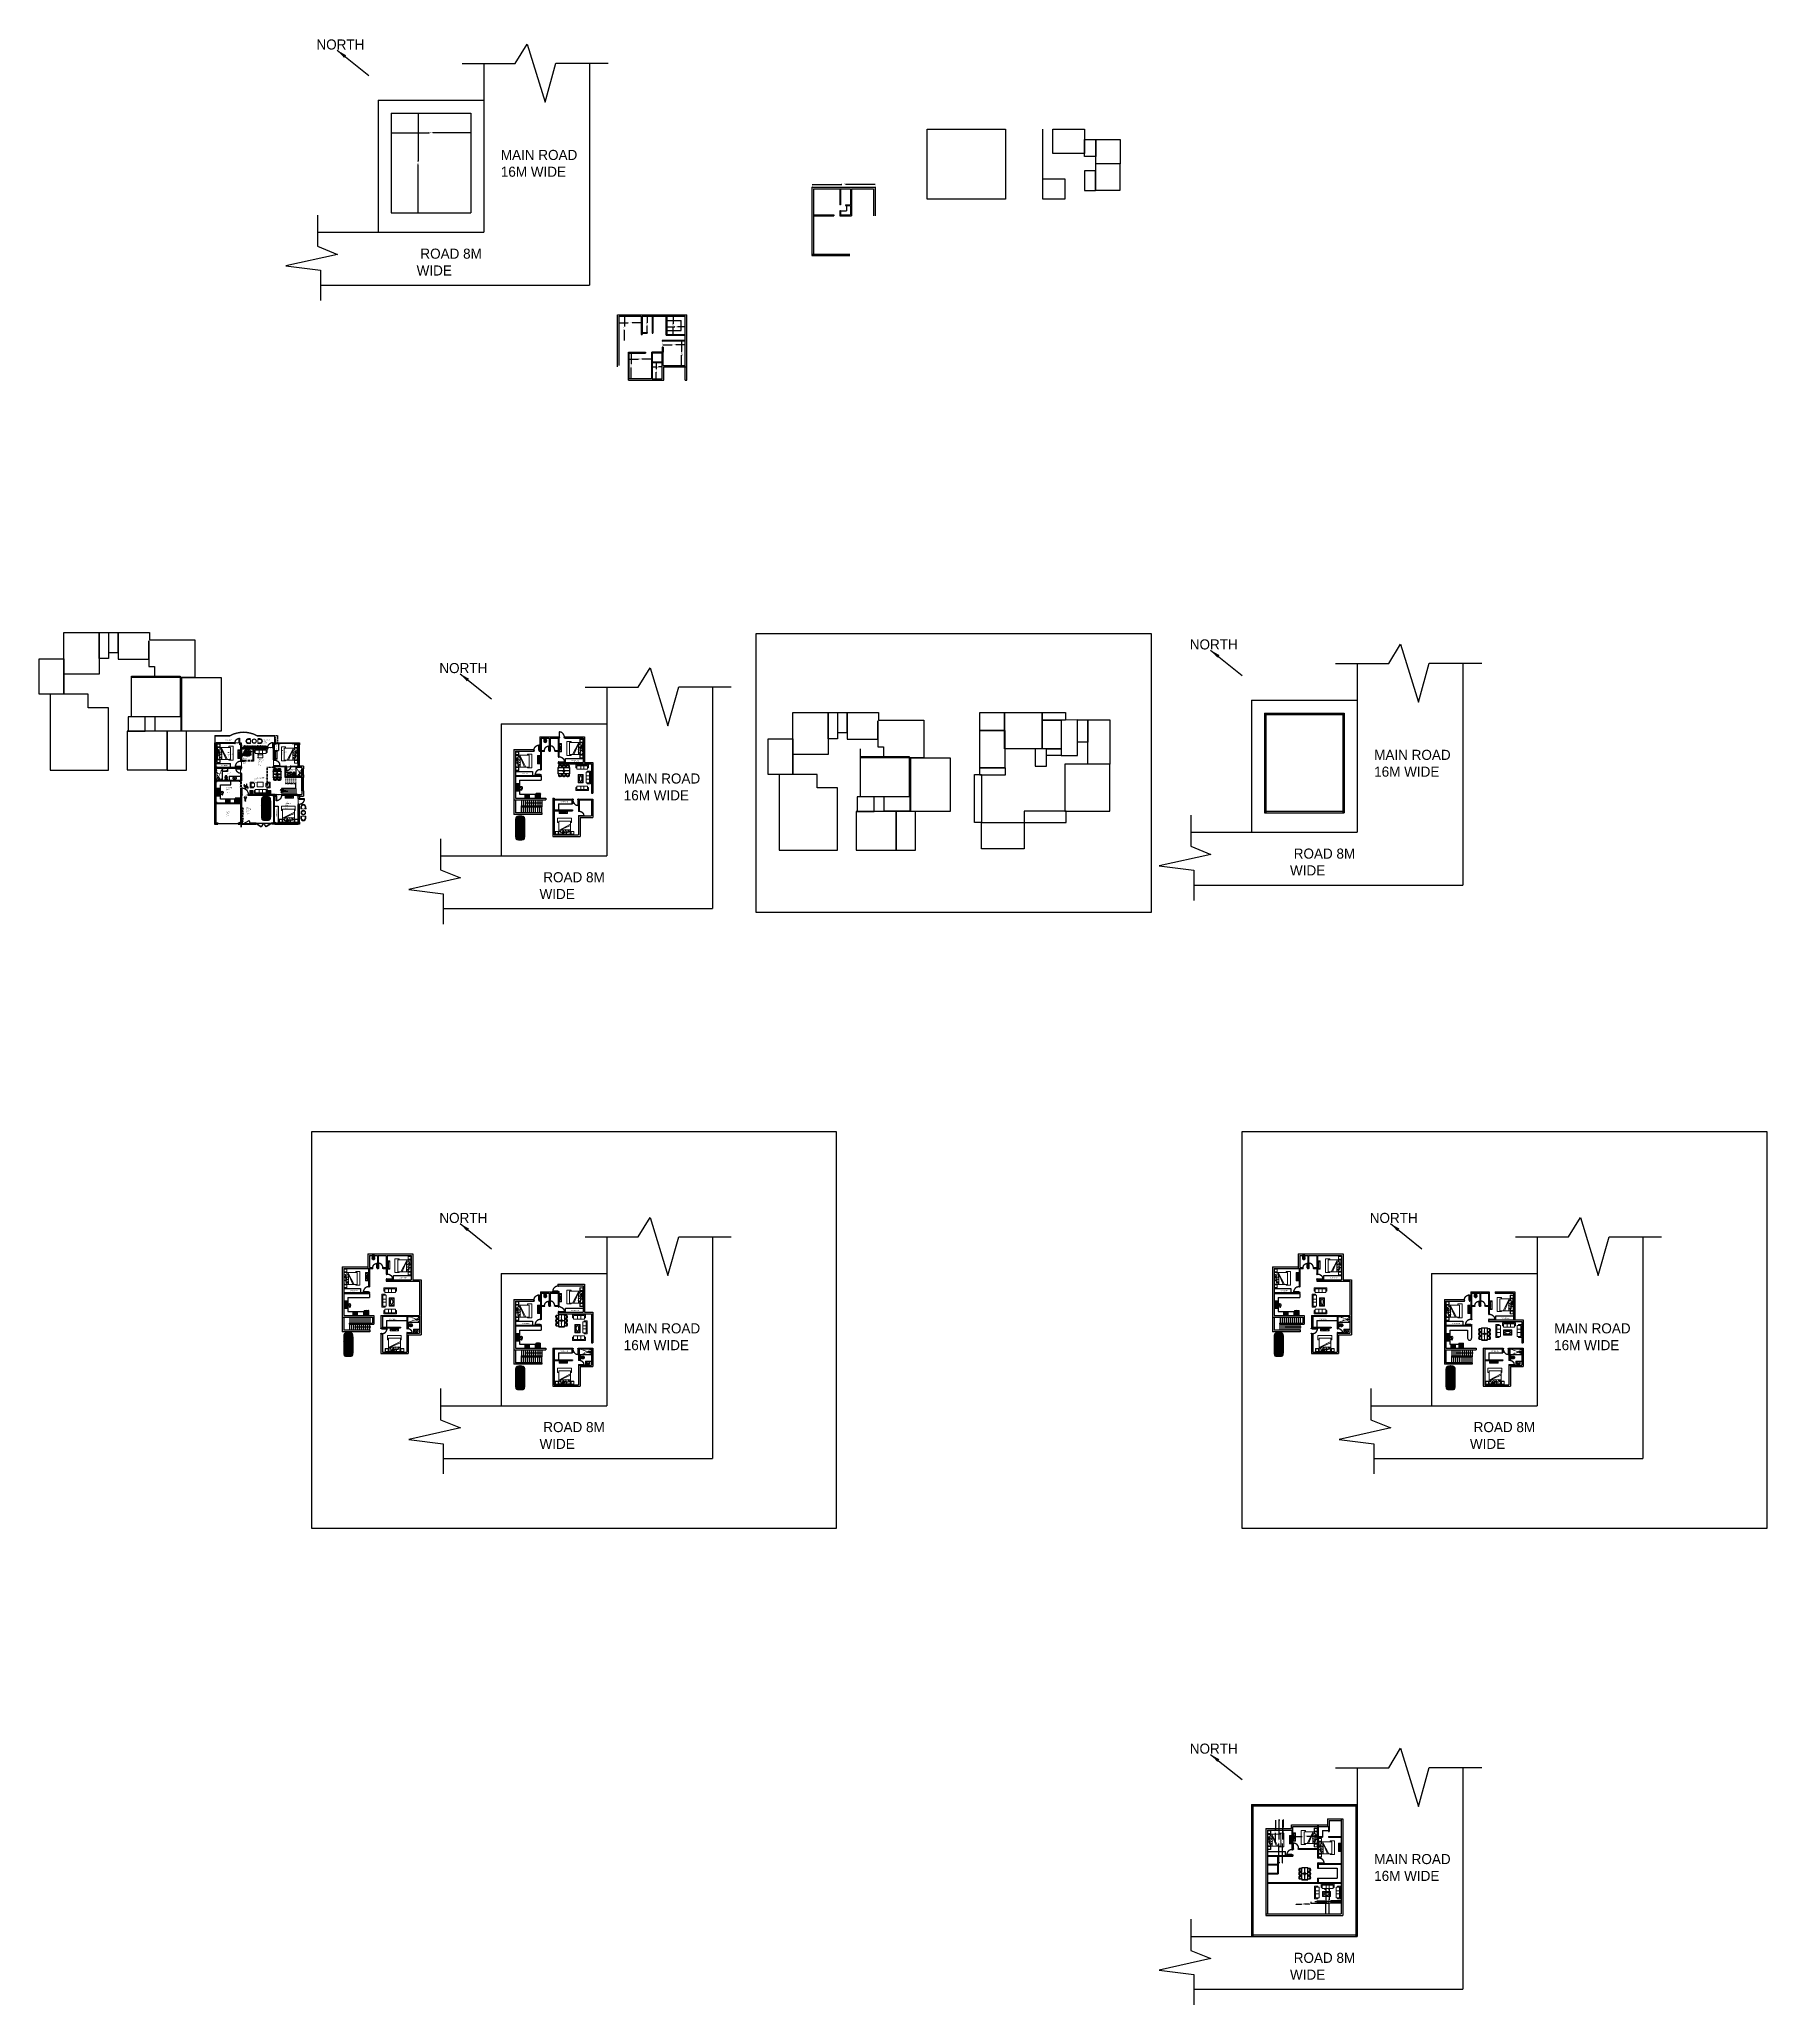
# Model space of a CAD drawing. Extents: x -454308 to 890911, y -14103 to 1343694.
# Drawn here: x 212492 to 222766, y 646980 to 658675 of the extents above; entities that cross this region are included whole.
import ezdxf

# ---------------------------------------------------------------- set-up
doc = ezdxf.new("R2010")
doc.units = 0
doc.header["$MEASUREMENT"] = 0
doc.header["$PDMODE"] = 32
for name, pattern in [('ACAD_ISO10W100', [18, 12, -3, 0, -3]), ('DOT2', [3.175, 0, -3.175]), ('HIDDEN', [9.525, 6.35, -3.175])]:
    doc.linetypes.add(name, pattern=pattern)
for name, color, linetype, lineweight in [('252', 252, 'Continuous', 9), ('253', 253, 'Continuous', 9), ('A-FURN', 35, 'Continuous', 5), ('A-Wall', 7, 'Continuous', 30), ('AR-FUR', 11, 'Continuous', 9), ('AR-WALL', 1, 'Continuous', 40), ('CENTER LINE', 252, 'ACAD_ISO10W100', 5), ('col', 232, 'Continuous', 30), ('dim', 111, 'Continuous', 9), ('Hatch Gris Claro', 9, 'Continuous', 9), ('Mobiliario', 7, 'Continuous', 9), ('Muebles', 46, 'Continuous', 0), ('P-SANIT', 53, 'Continuous', 9), ('PERSONAS', 7, 'Continuous', 0), ('sill', 32, 'Continuous', 25), ('TILE', 252, 'Continuous', 0), ('TXT', 42, 'Continuous', 25)]:
    doc.layers.add(name, color=color, linetype=linetype, lineweight=lineweight)
for name, color, linetype in [('A-Door', 144, 'Continuous'), ('cup', 126, 'Continuous'), ('ELE', 7, 'Continuous'), ('FUR', 250, 'Continuous'), ('FURN', 250, 'Continuous'), ('FURNITURE', 250, 'Continuous'), ('PERSONA', 7, 'Continuous'), ('railing', 162, 'Continuous'), ('stair', 135, 'Continuous'), ('TEXTOS', 7, 'Continuous'), ('WIN', 4, 'Continuous')]:
    doc.layers.add(name, color=color, linetype=linetype)
doc.styles.add('AA_03.50', font='ARIALN.TTF', dxfattribs={"height": 8})
doc.styles.get("Standard").update_dxf_attribs({"font": 'stylu.ttf', "height": 7})
doc.dimstyles.new('AA_03.50', dxfattribs={"dimtxt": 9, "dimasz": 3.25, "dimexe": 1.75, "dimexo": 3.375, "dimgap": 0.09, "dimtad": 0, "dimdec": 0, "dimzin": 3, "dimdsep": 46, "dimlunit": 4, "dimtxsty": 'AA_03.50', "dimblk": 'DOTSMALL', "dimcen": 0.09, "dimclre": 7, "dimadec": 0, "dimazin": 0, "dimtfac": 1, "dimtdec": 0, "dimtofl": 0, "dimtmove": 0, "dimatfit": 3, "dimfxl": 1, "dimtolj": 1, "dimtzin": 0, "dimlwd": -1, "dimarcsym": 0})
picture_1 = doc.add_image_def('image1.jpeg', size_in_pixel=(406, 362))
picture_2 = doc.add_image_def('image2.jpg', size_in_pixel=(1280, 905))

# ---------------------------------------------------------------- blocks, each defined once
blk = doc.blocks.new('_DotSmall')
at = {"color": 0, "linetype": 'ByBlock', "const_width": 0.5}
blk.add_lwpolyline([(-0.0625, 0, 1), (0.0625, 0, 1)], format="xyb", close=True, dxfattribs=at)
blk = doc.blocks.new('*D745')
at = {"color": 7, "linetype": 'DOT2', "lineweight": -2}
for p, q in [((217088, 657798), (217088, 657813)), ((217463, 657798), (217463, 657813))]:
    blk.add_line(p, q, dxfattribs=at)
at = {"color": 0}
for p, q in [((217088, 657811), (217264, 657811)), ((217463, 657811), (217286, 657811))]:
    blk.add_line(p, q, dxfattribs=at)
at = {"layer": 'DEFPOINTS', "color": 0, "lineweight": 30}
for p in [(217088, 657794), (217463, 657811), (217463, 657794)]:
    blk.add_point(p, dxfattribs=at)
at = {"color": 0, "xscale": 3.25, "yscale": 3.25, "zscale": 3.25, "rotation": 180}
blk.add_blockref('_DotSmall', (217088, 657811), dxfattribs=at)
at = {"color": 0, "xscale": 3.25, "yscale": 3.25, "zscale": 3.25}
blk.add_blockref('_DotSmall', (217463, 657811), dxfattribs=at)
at = {"color": 0, "lineweight": 30, "insert": (217275, 657811), "char_height": 8, "attachment_point": 5, "style": 'AA_03.50'}
blk.add_mtext('\\A1;31\'-3"', dxfattribs=at)
blk = doc.blocks.new('*D746')
at = {"color": 7, "linetype": 'DOT2', "lineweight": -2}
for p, q in [((214584, 658232), (214584, 658117)), ((215059, 658232), (215059, 658117))]:
    blk.add_line(p, q, dxfattribs=at)
at = {"color": 0}
for p, q in [((214584, 658119), (214810, 658119)), ((215059, 658119), (214833, 658119)), ((219968, 647579), (219999, 647579)), ((220046, 647579), (220016, 647579))]:
    blk.add_line(p, q, dxfattribs=at)
at = {"color": 7, "lineweight": -2}
for p, q in [((219968, 647576), (219968, 647578)), ((220046, 647576), (220046, 647578))]:
    blk.add_line(p, q, dxfattribs=at)
at = {"layer": 'DEFPOINTS', "color": 0, "lineweight": 30}
for p in [(214584, 658235), (215059, 658235), (214584, 658119), (219968, 647580), (219968, 647579), (220046, 647580)]:
    blk.add_point(p, dxfattribs=at)
at = {"color": 0, "xscale": 3.25, "yscale": 3.25, "zscale": 3.25, "rotation": 180}
for p in [(214584, 658119), (219968, 647579)]:
    blk.add_blockref('_DotSmall', p, dxfattribs=at)
at = {"color": 0, "xscale": 3.25, "yscale": 3.25, "zscale": 3.25}
for p in [(215059, 658119), (220046, 647579)]:
    blk.add_blockref('_DotSmall', p, dxfattribs=at)
at = {"color": 0, "lineweight": 30, "char_height": 8, "attachment_point": 5, "style": 'AA_03.50'}
for s, insert in [('\\A1;39\'-7"', (214821, 658119)), ('\\A1;6\'-6"', (220007, 647579))]:
    blk.add_mtext(s, dxfattribs=dict(at, insert=insert))
blk = doc.blocks.new('*D748')
at = {"color": 7, "linetype": 'DOT2', "lineweight": -2}
for p, q in [((216000, 656771), (216000, 656774)), ((216132, 656771), (216132, 656774))]:
    blk.add_line(p, q, dxfattribs=at)
at = {"color": 0}
for p, q in [((216000, 656772), (216055, 656772)), ((216132, 656772), (216078, 656772)), ((219865, 648077), (219865, 647962)), ((219865, 647824), (219865, 647939))]:
    blk.add_line(p, q, dxfattribs=at)
at = {"color": 7, "lineweight": -2}
for p, q in [((219870, 648077), (219863, 648077)), ((219870, 647824), (219863, 647824))]:
    blk.add_line(p, q, dxfattribs=at)
at = {"layer": 'DEFPOINTS', "color": 0, "lineweight": 30}
for p in [(216000, 656768), (216132, 656772), (216132, 656768), (219873, 648077), (219865, 647824), (219873, 647824)]:
    blk.add_point(p, dxfattribs=at)
at = {"color": 0, "xscale": 3.25, "yscale": 3.25, "zscale": 3.25}
for p, rotation in [((216000, 656772), 180), ((219865, 648077), 90), ((219865, 647824), 270)]:
    blk.add_blockref('_DotSmall', p, dxfattribs=dict(at, rotation=rotation))
blk.add_blockref('_DotSmall', (216132, 656772), dxfattribs=at)
at = {"color": 0, "lineweight": 30, "insert": (216066, 656772), "char_height": 8, "attachment_point": 5, "style": 'AA_03.50'}
blk.add_mtext('\\A1;11\'-0"', dxfattribs=at)
at = {"color": 0, "lineweight": 30, "insert": (219865, 647951), "char_height": 8, "attachment_point": 5, "rotation": 90, "style": 'AA_03.50'}
blk.add_mtext('\\A1;21\'-1"', dxfattribs=at)
blk = doc.blocks.new('*D749')
at = {"color": 7, "linetype": 'DOT2', "lineweight": -2}
for p, q in [((216004, 656808), (216015, 656808)), ((216004, 656655), (216015, 656655))]:
    blk.add_line(p, q, dxfattribs=at)
at = {"color": 0}
for p, q in [((216013, 656808), (216013, 656743)), ((216013, 656655), (216013, 656721)), ((220144, 647667), (220144, 647604)), ((220144, 647520), (220144, 647582))]:
    blk.add_line(p, q, dxfattribs=at)
at = {"color": 7, "lineweight": -2}
for p, q in [((220136, 647667), (220145, 647667)), ((220136, 647520), (220145, 647520))]:
    blk.add_line(p, q, dxfattribs=at)
at = {"layer": 'DEFPOINTS', "color": 0, "lineweight": 30}
for p in [(216000, 656808), (216013, 656808), (216000, 656655), (220132, 647667), (220132, 647520), (220144, 647520)]:
    blk.add_point(p, dxfattribs=at)
at = {"color": 0, "xscale": 3.25, "yscale": 3.25, "zscale": 3.25}
for p, rotation in [((216013, 656808), 90), ((216013, 656655), 270), ((220144, 647667), 90), ((220144, 647520), 270)]:
    blk.add_blockref('_DotSmall', p, dxfattribs=dict(at, rotation=rotation))
at = {"color": 0, "lineweight": 30, "char_height": 8, "attachment_point": 5, "rotation": 90, "style": 'AA_03.50'}
for s, insert in [('\\A1;12\'-9"', (216013, 656732)), ('\\A1;12\'-3"', (220144, 647593))]:
    blk.add_mtext(s, dxfattribs=dict(at, insert=insert))
blk = doc.blocks.new('*D750')
at = {"color": 7, "linetype": 'DOT2', "lineweight": -2}
for p, q in [((216201, 656874), (216201, 656855)), ((216333, 656874), (216333, 656855))]:
    blk.add_line(p, q, dxfattribs=at)
at = {"color": 0}
for p, q in [((216201, 656857), (216256, 656857)), ((216333, 656857), (216279, 656857)), ((220079, 647594), (220134, 647594)), ((220211, 647594), (220156, 647594))]:
    blk.add_line(p, q, dxfattribs=at)
at = {"color": 7, "lineweight": -2}
for p, q in [((220079, 647594), (220079, 647593)), ((220211, 647594), (220211, 647593))]:
    blk.add_line(p, q, dxfattribs=at)
at = {"layer": 'DEFPOINTS', "color": 0, "lineweight": 30}
for p in [(216201, 656878), (216333, 656878), (216333, 656857), (220079, 647598), (220211, 647598), (220211, 647594)]:
    blk.add_point(p, dxfattribs=at)
at = {"color": 0, "xscale": 3.25, "yscale": 3.25, "zscale": 3.25, "rotation": 180}
for p in [(216201, 656857), (220079, 647594)]:
    blk.add_blockref('_DotSmall', p, dxfattribs=at)
at = {"color": 0, "xscale": 3.25, "yscale": 3.25, "zscale": 3.25}
for p in [(216333, 656857), (220211, 647594)]:
    blk.add_blockref('_DotSmall', p, dxfattribs=at)
at = {"color": 0, "lineweight": 30, "char_height": 8, "attachment_point": 5, "style": 'AA_03.50'}
for insert in [(216267, 656857), (220145, 647594)]:
    blk.add_mtext('\\A1;11\'-0"', dxfattribs=dict(at, insert=insert))
blk = doc.blocks.new('*D751')
at = {"color": 7, "linetype": 'DOT2', "lineweight": -2}
for p, q in [((216330, 656878), (216310, 656878)), ((216330, 656734), (216310, 656734))]:
    blk.add_line(p, q, dxfattribs=at)
at = {"color": 0}
for p, q in [((216312, 656878), (216312, 656817)), ((216312, 656734), (216312, 656795)), ((220055, 647584), (220134, 647584)), ((220235, 647584), (220156, 647584))]:
    blk.add_line(p, q, dxfattribs=at)
at = {"color": 7, "lineweight": -2}
for p, q in [((220055, 647591), (220055, 647582)), ((220235, 647591), (220235, 647582))]:
    blk.add_line(p, q, dxfattribs=at)
at = {"layer": 'DEFPOINTS', "color": 0, "lineweight": 30}
for p in [(216312, 656878), (216333, 656878), (216333, 656734), (220055, 647594), (220235, 647594), (220235, 647584)]:
    blk.add_point(p, dxfattribs=at)
at = {"color": 0, "xscale": 3.25, "yscale": 3.25, "zscale": 3.25}
for p, rotation in [((216312, 656878), 90), ((216312, 656734), 270), ((220055, 647584), 180)]:
    blk.add_blockref('_DotSmall', p, dxfattribs=dict(at, rotation=rotation))
blk.add_blockref('_DotSmall', (220235, 647584), dxfattribs=at)
at = {"color": 0, "lineweight": 30, "insert": (216312, 656806), "char_height": 8, "attachment_point": 5, "rotation": 90, "style": 'AA_03.50'}
blk.add_mtext('\\A1;12\'-0"', dxfattribs=at)
at = {"color": 0, "lineweight": 30, "insert": (220145, 647584), "char_height": 8, "attachment_point": 5, "style": 'AA_03.50'}
blk.add_mtext('\\A1;15\'-0"', dxfattribs=at)
blk = doc.blocks.new('*D753')
at = {"color": 7, "linetype": 'DOT2', "lineweight": -2}
for p, q in [((215970, 657026), (215971, 657026)), ((215970, 656882), (215971, 656882))]:
    blk.add_line(p, q, dxfattribs=at)
at = {"color": 0}
for p, q in [((215972, 657026), (215972, 656965)), ((215972, 656882), (215972, 656943)), ((220091, 647597), (220152, 647597)), ((220235, 647597), (220174, 647597))]:
    blk.add_line(p, q, dxfattribs=at)
at = {"color": 7, "lineweight": -2}
for p, q in [((220091, 647595), (220091, 647595)), ((220235, 647595), (220235, 647595))]:
    blk.add_line(p, q, dxfattribs=at)
at = {"layer": 'DEFPOINTS', "color": 0, "lineweight": 30}
for p in [(215972, 657026), (215973, 657026), (215973, 656882), (220091, 647599), (220235, 647599), (220235, 647597)]:
    blk.add_point(p, dxfattribs=at)
at = {"color": 0, "xscale": 3.25, "yscale": 3.25, "zscale": 3.25}
for p, rotation in [((215972, 657026), 90), ((215972, 656882), 270), ((220091, 647597), 180)]:
    blk.add_blockref('_DotSmall', p, dxfattribs=dict(at, rotation=rotation))
blk.add_blockref('_DotSmall', (220235, 647597), dxfattribs=at)
at = {"color": 0, "lineweight": 30, "insert": (215972, 656954), "char_height": 8, "attachment_point": 5, "rotation": 90, "style": 'AA_03.50'}
blk.add_mtext('\\A1;12\'-0"', dxfattribs=at)
at = {"color": 0, "lineweight": 30, "insert": (220163, 647597), "char_height": 8, "attachment_point": 5, "style": 'AA_03.50'}
blk.add_mtext('\\A1;12\'-0"', dxfattribs=at)
blk = doc.blocks.new('*D754')
at = {"color": 7, "linetype": 'DOT2', "lineweight": -2}
for p, q in [((215940, 657023), (215940, 656986)), ((216072, 657023), (216072, 656986))]:
    blk.add_line(p, q, dxfattribs=at)
at = {"color": 0}
for p, q in [((215940, 656988), (215995, 656988)), ((216072, 656988), (216018, 656988)), ((220163, 647667), (220163, 647604)), ((220163, 647520), (220163, 647582))]:
    blk.add_line(p, q, dxfattribs=at)
at = {"color": 7, "lineweight": -2}
for p, q in [((220159, 647667), (220161, 647667)), ((220159, 647520), (220161, 647520))]:
    blk.add_line(p, q, dxfattribs=at)
at = {"layer": 'DEFPOINTS', "color": 0, "lineweight": 30}
for p in [(215940, 657026), (216072, 657026), (215940, 656988), (220163, 647667), (220163, 647667), (220163, 647520)]:
    blk.add_point(p, dxfattribs=at)
at = {"color": 0, "xscale": 3.25, "yscale": 3.25, "zscale": 3.25}
for p, rotation in [((215940, 656988), 180), ((220163, 647667), 90), ((220163, 647520), 270)]:
    blk.add_blockref('_DotSmall', p, dxfattribs=dict(at, rotation=rotation))
blk.add_blockref('_DotSmall', (216072, 656988), dxfattribs=at)
at = {"color": 0, "lineweight": 30, "insert": (216006, 656988), "char_height": 8, "attachment_point": 5, "style": 'AA_03.50'}
blk.add_mtext('\\A1;11\'-0"', dxfattribs=at)
at = {"color": 0, "lineweight": 30, "insert": (220163, 647593), "char_height": 8, "attachment_point": 5, "rotation": 90, "style": 'AA_03.50'}
blk.add_mtext('\\A1;12\'-3"', dxfattribs=at)
blk = doc.blocks.new('*D755')
at = {"color": 7, "linetype": 'DOT2', "lineweight": -2}
for p, q in [((216159, 656751), (216159, 656751)), ((216159, 656655), (216159, 656655))]:
    blk.add_line(p, q, dxfattribs=at)
at = {"color": 0}
for p, q in [((216161, 656751), (216161, 656712)), ((216161, 656655), (216161, 656694)), ((220091, 647592), (220152, 647592)), ((220235, 647592), (220174, 647592))]:
    blk.add_line(p, q, dxfattribs=at)
at = {"color": 7, "lineweight": -2}
for p, q in [((220091, 647592), (220091, 647594)), ((220235, 647592), (220235, 647594))]:
    blk.add_line(p, q, dxfattribs=at)
at = {"layer": 'DEFPOINTS', "color": 0, "lineweight": 30}
for p in [(216161, 656751), (216163, 656751), (216163, 656655), (220091, 647589), (220235, 647592), (220235, 647589)]:
    blk.add_point(p, dxfattribs=at)
at = {"color": 0, "xscale": 3.25, "yscale": 3.25, "zscale": 3.25}
for p, rotation in [((216161, 656751), 90), ((216161, 656655), 270), ((220091, 647592), 180)]:
    blk.add_blockref('_DotSmall', p, dxfattribs=dict(at, rotation=rotation))
blk.add_blockref('_DotSmall', (220235, 647592), dxfattribs=at)
at = {"color": 0, "lineweight": 30, "insert": (216161, 656703), "char_height": 8, "attachment_point": 5, "rotation": 90, "style": 'AA_03.50'}
blk.add_mtext('\\A1;8\'-0"', dxfattribs=at)
at = {"color": 0, "lineweight": 30, "insert": (220163, 647592), "char_height": 8, "attachment_point": 5, "style": 'AA_03.50'}
blk.add_mtext('\\A1;12\'-0"', dxfattribs=at)
blk = doc.blocks.new('*D756')
at = {"color": 7, "linetype": 'DOT2', "lineweight": -2}
for p, q in [((216137, 656728), (216137, 656723)), ((216197, 656728), (216197, 656723))]:
    blk.add_line(p, q, dxfattribs=at)
at = {"color": 0}
for p, q in [((216137, 656725), (216158, 656725)), ((216197, 656725), (216176, 656725)), ((220115, 647584), (220164, 647584)), ((220235, 647584), (220186, 647584))]:
    blk.add_line(p, q, dxfattribs=at)
at = {"color": 7, "lineweight": -2}
for p, q in [((220115, 647585), (220115, 647582)), ((220235, 647585), (220235, 647582))]:
    blk.add_line(p, q, dxfattribs=at)
at = {"layer": 'DEFPOINTS', "color": 0, "lineweight": 30}
for p in [(216137, 656731), (216197, 656731), (216197, 656725), (220115, 647589), (220235, 647589), (220235, 647584)]:
    blk.add_point(p, dxfattribs=at)
at = {"color": 0, "xscale": 3.25, "yscale": 3.25, "zscale": 3.25, "rotation": 180}
for p in [(216137, 656725), (220115, 647584)]:
    blk.add_blockref('_DotSmall', p, dxfattribs=at)
at = {"color": 0, "xscale": 3.25, "yscale": 3.25, "zscale": 3.25}
for p in [(216197, 656725), (220235, 647584)]:
    blk.add_blockref('_DotSmall', p, dxfattribs=at)
at = {"color": 0, "lineweight": 30, "char_height": 8, "attachment_point": 5, "style": 'AA_03.50'}
for s, insert in [('\\A1;5\'-0"', (216167, 656725)), ('\\A1;10\'-0"', (220175, 647584))]:
    blk.add_mtext(s, dxfattribs=dict(at, insert=insert))
blk = doc.blocks.new('*D758')
at = {"color": 7, "linetype": 'DOT2', "lineweight": -2}
for p, q in [((216101, 657026), (216109, 657026)), ((216101, 656930), (216109, 656930))]:
    blk.add_line(p, q, dxfattribs=at)
at = {"color": 0}
for p, q in [((216107, 657026), (216107, 656987)), ((216107, 656930), (216107, 656969)), ((219890, 648077), (219890, 648034)), ((219890, 647973), (219890, 648016))]:
    blk.add_line(p, q, dxfattribs=at)
at = {"color": 7, "lineweight": -2}
for p, q in [((219893, 648077), (219889, 648077)), ((219893, 647973), (219889, 647973))]:
    blk.add_line(p, q, dxfattribs=at)
at = {"layer": 'DEFPOINTS', "color": 0, "lineweight": 30}
for p in [(216098, 657026), (216107, 657026), (216098, 656930), (219890, 648077), (219897, 648077), (219897, 647973)]:
    blk.add_point(p, dxfattribs=at)
at = {"color": 0, "xscale": 3.25, "yscale": 3.25, "zscale": 3.25}
for p, rotation in [((216107, 657026), 90), ((216107, 656930), 270), ((219890, 648077), 90), ((219890, 647973), 270)]:
    blk.add_blockref('_DotSmall', p, dxfattribs=dict(at, rotation=rotation))
at = {"color": 0, "lineweight": 30, "char_height": 8, "attachment_point": 5, "rotation": 90, "style": 'AA_03.50'}
for s, insert in [('\\A1;8\'-0"', (216107, 656978)), ('\\A1;8\'-8"', (219890, 648025))]:
    blk.add_mtext(s, dxfattribs=dict(at, insert=insert))
blk = doc.blocks.new('*D759')
at = {"color": 7, "linetype": 'DOT2', "lineweight": -2}
for p, q in [((216225, 656965), (216225, 656966)), ((216333, 656963), (216333, 656966))]:
    blk.add_line(p, q, dxfattribs=at)
at = {"color": 0}
for p, q in [((216225, 656964), (216271, 656964)), ((216333, 656964), (216288, 656964)), ((219945, 647981), (220002, 647981)), ((220087, 647981), (220030, 647981))]:
    blk.add_line(p, q, dxfattribs=at)
at = {"color": 7, "lineweight": -2}
for p, q in [((219945, 647984), (219945, 647979)), ((220087, 647984), (220087, 647979))]:
    blk.add_line(p, q, dxfattribs=at)
at = {"layer": 'DEFPOINTS', "color": 0, "lineweight": 30}
for p in [(216225, 656964), (216225, 656962), (216333, 656959), (219945, 647988), (220087, 647988), (220087, 647981)]:
    blk.add_point(p, dxfattribs=at)
at = {"color": 0, "xscale": 3.25, "yscale": 3.25, "zscale": 3.25, "rotation": 180}
for p in [(216225, 656964), (219945, 647981)]:
    blk.add_blockref('_DotSmall', p, dxfattribs=at)
at = {"color": 0, "xscale": 3.25, "yscale": 3.25, "zscale": 3.25}
for p in [(216333, 656964), (220087, 647981)]:
    blk.add_blockref('_DotSmall', p, dxfattribs=at)
at = {"color": 0, "lineweight": 30, "char_height": 8, "attachment_point": 5, "style": 'AA_03.50'}
for s, insert in [('\\A1;9\'-0"', (216279, 656964)), ('\\A1;11\'-10"', (220016, 647981))]:
    blk.add_mtext(s, dxfattribs=dict(at, insert=insert))
blk = doc.blocks.new('*D760')
at = {"color": 7, "linetype": 'DOT2', "lineweight": -2}
for p, q in [((216268, 657026), (216259, 657026)), ((216268, 656918), (216259, 656918))]:
    blk.add_line(p, q, dxfattribs=at)
at = {"color": 0}
for p, q in [((216261, 657026), (216261, 656981)), ((216261, 656918), (216261, 656963)), ((219885, 648077), (219885, 647962)), ((219885, 647824), (219885, 647939))]:
    blk.add_line(p, q, dxfattribs=at)
at = {"color": 7, "lineweight": -2}
for p, q in [((219886, 648077), (219887, 648077)), ((219886, 647824), (219887, 647824))]:
    blk.add_line(p, q, dxfattribs=at)
at = {"layer": 'DEFPOINTS', "color": 0, "lineweight": 30}
for p in [(216261, 657026), (216272, 657026), (216272, 656918), (219883, 648077), (219883, 647824), (219885, 647824)]:
    blk.add_point(p, dxfattribs=at)
at = {"color": 0, "xscale": 3.25, "yscale": 3.25, "zscale": 3.25}
for p, rotation in [((216261, 657026), 90), ((216261, 656918), 270), ((219885, 648077), 90), ((219885, 647824), 270)]:
    blk.add_blockref('_DotSmall', p, dxfattribs=dict(at, rotation=rotation))
at = {"color": 0, "lineweight": 30, "char_height": 8, "attachment_point": 5, "rotation": 90, "style": 'AA_03.50'}
for s, insert in [('\\A1;9\'-0"', (216261, 656972)), ('\\A1;21\'-1"', (219885, 647951))]:
    blk.add_mtext(s, dxfattribs=dict(at, insert=insert))
blk = doc.blocks.new('*D763')
at = {"color": 7, "linetype": 'DOT2', "lineweight": -2}
for p, q in [((214587, 658235), (214746, 658235)), ((214587, 657642), (214746, 657642))]:
    blk.add_line(p, q, dxfattribs=at)
at = {"color": 0}
for p, q in [((214745, 658235), (214745, 657950)), ((214745, 657642), (214745, 657927)), ((219844, 648077), (219844, 648022)), ((219844, 647945), (219844, 648000))]:
    blk.add_line(p, q, dxfattribs=at)
at = {"color": 7, "lineweight": -2}
for p, q in [((219846, 648077), (219846, 648077)), ((219846, 647945), (219846, 647945))]:
    blk.add_line(p, q, dxfattribs=at)
at = {"layer": 'DEFPOINTS', "color": 0, "lineweight": 30}
for p in [(214584, 658235), (214745, 658235), (214584, 657642), (219843, 648077), (219843, 647945), (219844, 647945)]:
    blk.add_point(p, dxfattribs=at)
at = {"color": 0, "xscale": 3.25, "yscale": 3.25, "zscale": 3.25}
for p, rotation in [((214745, 658235), 90), ((214745, 657642), 270), ((219844, 648077), 90), ((219844, 647945), 270)]:
    blk.add_blockref('_DotSmall', p, dxfattribs=dict(at, rotation=rotation))
at = {"color": 0, "lineweight": 30, "char_height": 8, "attachment_point": 5, "rotation": 90, "style": 'AA_03.50'}
for s, insert in [('\\A1;49\'-5"', (214745, 657939)), ('\\A1;11\'-0"', (219844, 648011))]:
    blk.add_mtext(s, dxfattribs=dict(at, insert=insert))
blk = doc.blocks.new('ertet')
at = {"layer": 'AR-FUR'}
for p, q in [((214935, 654257), (214935, 654287)), ((214935, 654287), (214984, 654287)), ((214984, 654257), (214935, 654257)), ((214936, 654258), (214936, 654287)), ((214936, 654287), (214984, 654287)), ((214984, 654258), (214936, 654258)), ((214939, 654261), (214939, 654284)), ((214939, 654284), (214981, 654284)), ((214940, 654283), (214939, 654282)), ((214939, 654282), (214939, 654282)), ((214939, 654282), (214939, 654282)), ((214939, 654282), (214939, 654282)), ((214939, 654282), (214939, 654282)), ((214939, 654282), (214940, 654282)), ((214940, 654263), (214939, 654263)), ((214939, 654263), (214939, 654263)), ((214939, 654263), (214939, 654263)), ((214939, 654263), (214939, 654262)), ((214939, 654262), (214939, 654262)), ((214939, 654262), (214940, 654262)), ((214981, 654261), (214939, 654261)), ((214940, 654283), (214940, 654283)), ((214940, 654283), (214940, 654283)), ((214940, 654283), (214940, 654283)), ((214940, 654283), (214940, 654283)), ((214940, 654283), (214940, 654283)), ((214941, 654283), (214940, 654283)), ((214940, 654282), (214940, 654281)), ((214940, 654281), (214940, 654281)), ((214940, 654281), (214940, 654281)), ((214940, 654281), (214940, 654281)), ((214940, 654281), (214940, 654281)), ((214940, 654281), (214941, 654281)), ((214940, 654264), (214940, 654264)), ((214940, 654264), (214940, 654264)), ((214940, 654264), (214940, 654263)), ((214941, 654264), (214940, 654264)), ((214940, 654263), (214940, 654263)), ((214940, 654263), (214940, 654263)), ((214940, 654262), (214940, 654262)), ((214940, 654262), (214940, 654262)), ((214940, 654262), (214940, 654262)), ((214940, 654262), (214940, 654262)), ((214940, 654262), (214940, 654262)), ((214940, 654262), (214941, 654262)), ((214941, 654282), (214941, 654283)), ((214941, 654283), (214941, 654283)), ((214941, 654283), (214941, 654283)), ((214941, 654283), (214941, 654283)), ((214941, 654283), (214941, 654283)), ((214941, 654281), (214941, 654282)), ((214941, 654282), (214941, 654282)), ((214941, 654282), (214941, 654282)), ((214941, 654282), (214941, 654282)), ((214941, 654282), (214941, 654282)), ((214941, 654282), (214941, 654282)), ((214941, 654281), (214941, 654281)), ((214941, 654281), (214941, 654281)), ((214941, 654281), (214941, 654281)), ((214941, 654263), (214941, 654264)), ((214941, 654264), (214941, 654264)), ((214941, 654262), (214941, 654263)), ((214941, 654263), (214941, 654263)), ((214941, 654263), (214941, 654263)), ((214941, 654263), (214941, 654263)), ((214941, 654263), (214941, 654263)), ((214941, 654263), (214941, 654263)), ((214941, 654262), (214941, 654262)), ((214941, 654262), (214941, 654262)), ((214941, 654262), (214941, 654262)), ((214941, 654262), (214941, 654262)), ((214941, 654262), (214941, 654262)), ((214941, 654262), (214941, 654262)), ((214945, 654274), (214944, 654274)), ((214944, 654274), (214944, 654274)), ((214944, 654274), (214944, 654273)), ((214944, 654273), (214944, 654273)), ((214944, 654273), (214944, 654273)), ((214944, 654273), (214944, 654273)), ((214944, 654273), (214944, 654273)), ((214944, 654273), (214944, 654272)), ((214944, 654272), (214944, 654272)), ((214944, 654272), (214944, 654272)), ((214944, 654272), (214944, 654272)), ((214944, 654272), (214944, 654271)), ((214944, 654271), (214944, 654271)), ((214944, 654271), (214944, 654271)), ((214944, 654271), (214944, 654271)), ((214944, 654271), (214945, 654271)), ((214946, 654275), (214945, 654275)), ((214945, 654275), (214945, 654275)), ((214945, 654275), (214945, 654275)), ((214945, 654275), (214945, 654275)), ((214945, 654275), (214945, 654274)), ((214945, 654274), (214945, 654274)), ((214945, 654271), (214945, 654270)), ((214945, 654270), (214945, 654270)), ((214945, 654270), (214945, 654270)), ((214945, 654270), (214945, 654270)), ((214945, 654270), (214945, 654270)), ((214945, 654270), (214946, 654269)), ((214947, 654276), (214946, 654276)), ((214946, 654276), (214946, 654276)), ((214946, 654276), (214946, 654276)), ((214946, 654276), (214946, 654275)), ((214946, 654269), (214946, 654269)), ((214946, 654269), (214946, 654269)), ((214946, 654269), (214946, 654269)), ((214946, 654269), (214947, 654269)), ((214948, 654277), (214947, 654277)), ((214947, 654277), (214947, 654276)), ((214947, 654276), (214947, 654276)), ((214947, 654276), (214947, 654276)), ((214947, 654269), (214947, 654268)), ((214947, 654268), (214947, 654268)), ((214947, 654268), (214947, 654268)), ((214947, 654268), (214948, 654268)), ((214949, 654277), (214948, 654277)), ((214948, 654277), (214948, 654277)), ((214948, 654277), (214948, 654277)), ((214948, 654268), (214948, 654268)), ((214948, 654268), (214948, 654268)), ((214948, 654268), (214949, 654267)), ((214950, 654278), (214949, 654277)), ((214949, 654277), (214949, 654277)), ((214949, 654267), (214949, 654267)), ((214949, 654267), (214950, 654267)), ((214951, 654278), (214950, 654278)), ((214950, 654278), (214950, 654278)), ((214950, 654278), (214950, 654278)), ((214950, 654267), (214950, 654267)), ((214950, 654267), (214950, 654267)), ((214950, 654267), (214951, 654267)), ((214952, 654278), (214951, 654278)), ((214951, 654278), (214951, 654278)), ((214951, 654267), (214951, 654267)), ((214951, 654267), (214952, 654266)), ((214953, 654278), (214952, 654278)), ((214952, 654278), (214952, 654278)), ((214952, 654266), (214952, 654266)), ((214952, 654266), (214953, 654266)), ((214954, 654279), (214953, 654279)), ((214953, 654279), (214953, 654279)), ((214953, 654279), (214953, 654278)), ((214953, 654266), (214953, 654266)), ((214953, 654266), (214953, 654266)), ((214953, 654266), (214954, 654266)), ((214955, 654279), (214954, 654279)), ((214954, 654279), (214954, 654279)), ((214954, 654266), (214954, 654266)), ((214954, 654266), (214955, 654266)), ((214956, 654279), (214955, 654279)), ((214955, 654279), (214955, 654279)), ((214955, 654266), (214955, 654266)), ((214955, 654266), (214956, 654266)), ((214957, 654279), (214956, 654279)), ((214956, 654279), (214956, 654279)), ((214956, 654266), (214956, 654266)), ((214956, 654266), (214957, 654266)), ((214958, 654279), (214957, 654279)), ((214957, 654279), (214957, 654279)), ((214957, 654266), (214957, 654266)), ((214957, 654266), (214958, 654265)), ((214959, 654279), (214958, 654279)), ((214958, 654279), (214958, 654279)), ((214958, 654265), (214958, 654265)), ((214958, 654265), (214959, 654265)), ((214960, 654279), (214959, 654279)), ((214959, 654279), (214959, 654279)), ((214959, 654265), (214959, 654265)), ((214959, 654265), (214960, 654265)), ((214961, 654279), (214960, 654279)), ((214960, 654279), (214960, 654279)), ((214960, 654265), (214960, 654265)), ((214960, 654265), (214961, 654265)), ((214962, 654279), (214961, 654279)), ((214961, 654279), (214961, 654279)), ((214961, 654265), (214961, 654265)), ((214961, 654265), (214962, 654265)), ((214963, 654279), (214962, 654279)), ((214962, 654279), (214962, 654279)), ((214962, 654265), (214962, 654266)), ((214962, 654266), (214963, 654266)), ((214964, 654279), (214963, 654279)), ((214963, 654279), (214963, 654279)), ((214963, 654266), (214963, 654266)), ((214963, 654266), (214964, 654266)), ((214965, 654279), (214964, 654279)), ((214964, 654279), (214964, 654279)), ((214964, 654266), (214964, 654266)), ((214964, 654266), (214965, 654266)), ((214966, 654279), (214965, 654279)), ((214965, 654279), (214965, 654279)), ((214965, 654266), (214965, 654266)), ((214965, 654266), (214966, 654266)), ((214967, 654279), (214966, 654279)), ((214966, 654279), (214966, 654279)), ((214966, 654266), (214966, 654266)), ((214966, 654266), (214967, 654266)), ((214967, 654278), (214967, 654279)), ((214968, 654278), (214967, 654278)), ((214967, 654266), (214967, 654266)), ((214967, 654266), (214968, 654266)), ((214969, 654278), (214968, 654278)), ((214968, 654278), (214968, 654278)), ((214968, 654266), (214969, 654267)), ((214968, 654266), (214968, 654266)), ((214970, 654278), (214969, 654278)), ((214969, 654278), (214969, 654278)), ((214969, 654278), (214969, 654278)), ((214969, 654267), (214969, 654267)), ((214969, 654267), (214969, 654267)), ((214969, 654267), (214970, 654267)), ((214971, 654277), (214970, 654278)), ((214970, 654278), (214970, 654278)), ((214970, 654267), (214970, 654267)), ((214970, 654267), (214971, 654267)), ((214972, 654277), (214971, 654277)), ((214971, 654277), (214971, 654277)), ((214971, 654277), (214971, 654277)), ((214971, 654267), (214971, 654268)), ((214971, 654268), (214972, 654268)), ((214971, 654267), (214971, 654267)), ((214973, 654276), (214972, 654277)), ((214972, 654277), (214972, 654277)), ((214972, 654277), (214972, 654277)), ((214972, 654268), (214972, 654268)), ((214972, 654268), (214972, 654268)), ((214972, 654268), (214973, 654268)), ((214974, 654276), (214973, 654276)), ((214973, 654276), (214973, 654276)), ((214973, 654276), (214973, 654276)), ((214973, 654276), (214973, 654276)), ((214973, 654268), (214973, 654269)), ((214973, 654269), (214973, 654269)), ((214973, 654269), (214974, 654269)), ((214973, 654268), (214973, 654268)), ((214974, 654275), (214974, 654276)), ((214974, 654276), (214974, 654276)), ((214975, 654275), (214974, 654275)), ((214974, 654275), (214974, 654275)), ((214974, 654269), (214974, 654270)), ((214974, 654270), (214975, 654270)), ((214974, 654269), (214974, 654269)), ((214974, 654269), (214974, 654269)), ((214975, 654274), (214975, 654275)), ((214975, 654275), (214975, 654275)), ((214975, 654275), (214975, 654275)), ((214976, 654273), (214975, 654274)), ((214975, 654274), (214975, 654274)), ((214975, 654274), (214975, 654274)), ((214975, 654274), (214975, 654274)), ((214975, 654270), (214975, 654271)), ((214975, 654271), (214975, 654271)), ((214975, 654271), (214975, 654271)), ((214975, 654271), (214976, 654271)), ((214975, 654270), (214975, 654270)), ((214975, 654270), (214975, 654270)), ((214975, 654270), (214975, 654270)), ((214976, 654272), (214976, 654273)), ((214976, 654273), (214976, 654273)), ((214976, 654273), (214976, 654273)), ((214976, 654273), (214976, 654273)), ((214976, 654273), (214976, 654273)), ((214976, 654271), (214976, 654272)), ((214976, 654272), (214976, 654272)), ((214976, 654272), (214976, 654272)), ((214976, 654272), (214976, 654272)), ((214976, 654271), (214976, 654271)), ((214979, 654283), (214978, 654283)), ((214978, 654283), (214978, 654283)), ((214978, 654283), (214978, 654283)), ((214978, 654283), (214978, 654282)), ((214978, 654282), (214978, 654282)), ((214978, 654282), (214978, 654282)), ((214978, 654282), (214978, 654282)), ((214978, 654282), (214978, 654282)), ((214978, 654282), (214978, 654282)), ((214978, 654282), (214978, 654281)), ((214978, 654281), (214978, 654281)), ((214978, 654281), (214979, 654281)), ((214979, 654264), (214978, 654263)), ((214978, 654263), (214978, 654263)), ((214978, 654263), (214978, 654263)), ((214978, 654263), (214978, 654263)), ((214978, 654263), (214978, 654263)), ((214978, 654263), (214978, 654263)), ((214978, 654263), (214978, 654262)), ((214978, 654262), (214978, 654262)), ((214978, 654262), (214978, 654262)), ((214978, 654262), (214978, 654262)), ((214978, 654262), (214978, 654262)), ((214978, 654262), (214979, 654262)), ((214979, 654283), (214979, 654283)), ((214979, 654283), (214979, 654283)), ((214980, 654283), (214979, 654283)), ((214979, 654283), (214979, 654283)), ((214979, 654283), (214979, 654283)), ((214979, 654281), (214979, 654281)), ((214979, 654281), (214979, 654281)), ((214979, 654281), (214979, 654281)), ((214979, 654281), (214979, 654281)), ((214979, 654281), (214980, 654281)), ((214979, 654264), (214979, 654264)), ((214979, 654264), (214979, 654264)), ((214980, 654263), (214979, 654264)), ((214979, 654264), (214979, 654264)), ((214979, 654264), (214979, 654264)), ((214979, 654262), (214979, 654262)), ((214979, 654262), (214979, 654262)), ((214979, 654262), (214979, 654262)), ((214979, 654262), (214979, 654262)), ((214979, 654262), (214980, 654262)), ((214980, 654282), (214980, 654283)), ((214980, 654283), (214980, 654283)), ((214980, 654283), (214980, 654283)), ((214980, 654281), (214980, 654282)), ((214980, 654282), (214980, 654282)), ((214980, 654282), (214980, 654282)), ((214980, 654282), (214980, 654282)), ((214980, 654282), (214980, 654282)), ((214980, 654282), (214980, 654282)), ((214980, 654281), (214980, 654281)), ((214980, 654262), (214980, 654263)), ((214980, 654263), (214980, 654263)), ((214980, 654263), (214980, 654263)), ((214980, 654263), (214980, 654263)), ((214980, 654263), (214980, 654263)), ((214980, 654263), (214980, 654263)), ((214980, 654262), (214980, 654262)), ((214980, 654262), (214980, 654262)), ((214980, 654262), (214980, 654262)), ((214980, 654262), (214980, 654262)), ((214981, 654284), (214981, 654261)), ((214984, 654287), (214984, 654258)), ((214984, 654287), (214984, 654257))]:
    blk.add_line(p, q, dxfattribs=at)
for points in [[(214908, 654295), (214908, 654301), (214889, 654301), (214889, 654225), (214908, 654225), (214908, 654231)], [(214916, 654295), (214895, 654295), (214895, 654231), (214916, 654231), (214916, 654295)], [(214916, 654272), (214895, 654272)], [(214916, 654253), (214895, 654253)], [(214916, 654231), (214895, 654231)], [(214934, 654233), (214928, 654233), (214928, 654214), (215005, 654214), (215005, 654233), (214999, 654233)], [(214934, 654240), (214934, 654220), (214999, 654220), (214999, 654240), (214934, 654240)], [(214957, 654240), (214957, 654220)], [(214976, 654240), (214976, 654220)], [(214999, 654240), (214999, 654220)], [(215016, 654295), (215037, 654295), (215037, 654231), (215016, 654231), (215016, 654295)], [(215016, 654272), (215037, 654272)], [(215016, 654253), (215037, 654253)], [(215016, 654231), (215037, 654231)], [(215024, 654295), (215024, 654301), (215043, 654301), (215043, 654225), (215024, 654225), (215024, 654231)]]:
    blk.add_lwpolyline(points, dxfattribs=at)
blk = doc.blocks.new('cdsaf')
at = {"color": 5}
for p, q in [((1185427, 734137, 20312), (1185427, 734112, 20312)), ((1185429, 734137, 20312), (1185427, 734137, 20312)), ((1185427, 734112, 20312), (1185429, 734112, 20312)), ((1185429, 734143, 20312), (1185429, 734106, 20312)), ((1185431, 734143, 20312), (1185429, 734143, 20312)), ((1185429, 734106, 20312), (1185431, 734106, 20312)), ((1185431, 734106, 20312), (1185431, 734143, 20312)), ((1185432, 734137, 20312), (1185431, 734137, 20312)), ((1185431, 734112, 20312), (1185432, 734112, 20312)), ((1185432, 734112, 20312), (1185432, 734137, 20312))]:
    blk.add_line(p, q, dxfattribs=at)
blk = doc.blocks.new('WEWEEQ')
at = {"layer": 'Muebles'}
blk.add_lwpolyline([(1107846, 737873), (1107829, 737873), (1107829, 737823), (1107846, 737823)], close=True, dxfattribs=at)
for centre, radius in [((1107834, 737869), 0.81), ((1107837, 737827), 3.24), ((1107839, 737870), 2.43)]:
    blk.add_circle(centre, radius, dxfattribs=at)
at = {"color": 6, "linetype": 'ByBlock', "lineweight": 5, "xscale": 0.8945132207591084, "yscale": 0.8945132207591084, "zscale": 0.8945132207591084, "rotation": 180}
blk.add_blockref('cdsaf', (2168221, 1394534, 55553), dxfattribs=at)
blk = doc.blocks.new('bed 111111')
at = {"layer": 'AR-FUR'}
for p, q in [((-0.86, 1.39), (-0.86, -0.5)), ((-0.82, 1.39), (-0.86, 1.39)), ((-0.82, -0.5), (-0.82, 1.39)), ((-0.26, -0.44), (0.51, 1.36)), ((-0.2, 0.27), (-0.2, 0.31)), ((-0.15, 0.59), (-0.15, 0.74)), ((-0.86, -0.5), (-0.82, -0.5))]:
    blk.add_line(p, q, dxfattribs=at)
at = {"layer": 'AR-FUR', "color": 251}
for p, q in [((-0.82, 1.36), (1.17, 1.36)), ((-0.23, -0.44), (0.71, 1.36)), ((-0.2, 1.02), (-0.2, 1.36)), ((-0.15, 0.98), (-0.15, 1.36)), ((-0.15, -0.18), (-0.15, 0.39)), ((1.17, -0.44), (1.17, 1.36)), ((-0.82, -0.44), (1.17, -0.44)), ((-0.2, -0.3), (-0.2, -0.01))]:
    blk.add_line(p, q, dxfattribs=at)
at = {"layer": 'AR-FUR'}
for points in [[(-0.38, 1.85), (-0.38, 1.39), (-0.84, 1.39), (-0.84, 1.85)], [(-0.41, 1.83), (-0.41, 1.42), (-0.82, 1.42), (-0.82, 1.83)], [(-0.38, -0.96), (-0.38, -0.5), (-0.84, -0.5), (-0.84, -0.96)], [(-0.41, -0.93), (-0.41, -0.53), (-0.82, -0.53), (-0.82, -0.93)]]:
    blk.add_lwpolyline(points, close=True, dxfattribs=at)
at = {"layer": 'AR-FUR', "extrusion": (0, 0, -1)}
for centre, major_axis, start_param, end_param in [((0.41, 1.02), (0.869, -0.869), 2.135358, 2.596989), ((0.62, -0.15), (1.01, -1.01), 2.182404, 2.554333), ((0.67, 0.41), (-1.04, -1.04), 0.630608, 0.974387), ((-0.6, 1.46), (-0.52, -0.52), -0.757256, -0.529592), ((-0.76, 1.43), (0.522, -0.522), 0.585091, 0.82334), ((-0.6, 1.21), (-0.732, -0.732), -0.784247, -0.602664), ((-0.6, 0.45), (-0.617, -0.617), 2.151233, 2.577546), ((-0.59, -0.29), (-0.705, -0.705), 2.16954, 2.32419), ((-0.59, -1.36), (1.06, -1.06), 3.795161, 3.941764), ((-0.38, 0.2), (-0.228, -0.228), 1.31402, 2.087383), ((-0.56, 0.39), (-0.076, -0.076), -0.407023, 0.572892), ((-0.44, -0.09), (-0.136, -0.136), 0.534678, 1.98218), ((-0.43, 0.68), (0.132, -0.132), 2.441833, 3.593049), ((-0.53, 0.75), (0.0636, -0.0636), 0.857002, 1.830616), ((-0.51, -0.29), (0.442, -0.442), 3.766461, 4.474078), ((-0.39, 0.23), (0.147, -0.147), 1.241939, 2.981597), ((-0.25, 0.97), (0.201, -0.201), 1.751453, 2.903235), ((-0.28, 0.64), (-0.182, -0.182), 0.120756, 1.023991), ((-0.49, 0.16), (0.381, -0.381), 3.825535, 4.703193), ((-0.46, 0.71), (0.281, -0.281), 3.804818, 4.933588), ((-1.94, 1.03), (1.1, -1.1), 5.317309, 5.441753), ((-0.46, 0.55), (-0.236, -0.236), 3.827833, 4.821859), ((-0.84, 0.17), (-0.468, -0.468), 3.758339, 4.39729), ((-0.67, 0.92), (-0.376, -0.376), 3.823105, 4.483365), ((-0.61, 0.24), (0.468, -0.468), 0.486234, 1.065936), ((-0.45, 0.35), (-0.363, -0.363), -1.247956, -0.42416), ((-1.85, -0.11), (-1.04, -1.04), 3.961011, 4.118365)]:
    blk.add_ellipse(centre, major_axis=major_axis, ratio=1, start_param=start_param, end_param=end_param, dxfattribs=at)
at = {"layer": 'AR-FUR', "color": 251, "extrusion": (0, 0, -1)}
for centre, major_axis, start_param, end_param in [((-0.77, -0.75), (-0.669, -0.669), 2.320508, 2.537901), ((0.96, -0.17), (1.24, -1.24), 2.218366, 2.546274), ((1.56, 0.99), (-1.67, -1.67), 0.673847, 0.924545), ((-0.59, -0.6), (1.35, -1.35), 3.814055, 4.030079), ((-0.76, 0.01), (0.527, -0.527), 3.872485, 4.116068), ((-0.8, 3.04), (-2.06, -2.06), -0.860991, -0.787253), ((2.03, 0.38), (-1.99, -1.99), 0.715059, 0.90208), ((-0.31, 0.27), (-0.176, -0.176), -0.450892, 0.994118), ((-0.25, 0.9), (-0.466, -0.466), -0.857824, -0.280048), ((-0.28, 0.99), (-0.166, -0.166), -0.207552, 1.319983), ((-0.28, 0.66), (0.176, -0.176), 1.274089, 2.475678), ((-0.63, -0.24), (0.66, -0.66), 4.043868, 4.496311), ((-0.59, 0.45), (0.47, -0.47), 4.076, 4.671895), ((-0.09, 1.53), (0.42, -0.42), 1.362212, 1.484388), ((1.55, 1.33), (-1.39, -1.39), 0.677, 0.778682), ((-0.09, 1.53), (0.42, -0.42), 0.892669, 1.199073), ((-0.6, -0.05), (-0.275, -0.275), -1.375906, -0.21834), ((11.17, -1.45), (8.23, -8.23), 2.444592, 2.466232)]:
    blk.add_ellipse(centre, major_axis=major_axis, ratio=1, start_param=start_param, end_param=end_param, dxfattribs=at)
blk = doc.blocks.new('qeert')
at = {"layer": 'AR-FUR'}
blk.add_lwpolyline([(817.86, -506.24), (817.97, -506.24), (817.97, -506.89), (815.89, -506.89), (815.89, -506.24), (816.06, -506.24)], dxfattribs=at)
at = {"layer": 'AR-FUR', "rotation": 270}
blk.add_blockref('bed 111111', (816.5, -505.3), dxfattribs=at)
blk = doc.blocks.new('A$C2FF36649')
at = {"layer": 'FURN', "ltscale": 5}
h = blk.add_hatch(color=252, dxfattribs=at)
h.set_gradient(color1=(132, 132, 132), rotation=90, one_color=1, tint=1, name='CYLINDER')
h.paths.add_polyline_path([(24, 0), (24, 24), (0, 24), (0, 0)])
at = {"layer": 'FURN'}
for p, q in [((24, 24), (0, 24)), ((0, 24), (0, 0)), ((2, 14), (10, 22)), ((2, 22), (10, 14)), ((2, 2), (10, 10)), ((2, 10), (10, 2)), ((22, 22), (14, 14)), ((22, 14), (14, 22)), ((22, 2), (14, 10)), ((22, 10), (14, 2)), ((24, 0), (24, 24)), ((0, 0), (24, 0))]:
    blk.add_line(p, q, dxfattribs=at)
for centre, radius in [((6, 6), 2.46), ((6, 18), 2.03), ((18, 18), 2.46), ((18, 6), 2.03)]:
    blk.add_circle(centre, radius, dxfattribs=at)
blk = doc.blocks.new('FIDGE')
at = {"layer": 'FURN', "ltscale": 5, "true_color": 0xefddb2}
h = blk.add_hatch(color=254, dxfattribs=at)
h.set_gradient(color1=(245, 239, 209), one_color=1, tint=1)
h.paths.add_polyline_path([(851813, 667311), (851812, 667310), (851812, 667285), (851836, 667285), (851836, 667288, -0.414214), (851837, 667289), (851838, 667289, -0.414214), (851839, 667288), (851839, 667285), (851840, 667285), (851840, 667310), (851839, 667311)])
at = {"layer": 'FURN', "true_color": 0xcccf96}
h = blk.add_hatch(color=9, dxfattribs=at)
h.paths.add_polyline_path([(851839, 667282, 0.391283), (851840, 667282), (851840, 667284), (851839, 667284), (851839, 667283, -0.414214), (851838, 667282), (851837, 667282, -0.414214), (851836, 667283), (851836, 667284), (851812, 667284), (851812, 667282, 0.391283), (851812, 667282, 0.03948)])
h.paths.add_polyline_path([(851818, 667283, -0.414214), (851819, 667284), (851833, 667284, -0.414214), (851833, 667283, -0.414214), (851833, 667282), (851819, 667282, -0.414214)], flags=16)
at = {"layer": 'FURN', "ltscale": 0.03}
h = blk.add_hatch(color=256, dxfattribs=at)
edge = h.paths.add_edge_path()
edge.add_ellipse((851832, 667283), major_axis=(-0.452, -0.452), ratio=1, start_angle=58.3597, end_angle=205.7708, ccw=False)
edge.add_ellipse((851833, 667283), major_axis=(-0.51, -0.51), ratio=1, start_angle=44.591, end_angle=135)
edge.add_ellipse((851833, 667283), major_axis=(-0.51, -0.51), ratio=1, start_angle=135, end_angle=225)
edge.add_line((851833, 667284), (851819, 667284))
edge.add_ellipse((851819, 667283), major_axis=(0.51, -0.51), ratio=1, start_angle=135, end_angle=180.5043)
edge.add_line((851818, 667283), (851833, 667283))
at = {"layer": 'FURN', "ltscale": 5}
h = blk.add_hatch(color=53, dxfattribs=at)
h.set_gradient(color1=(224, 205, 113), color2=(239, 230, 184), one_color=1, tint=0.83, name='CYLINDER')
h.paths.add_polyline_path([(851839, 667288, 0.414214), (851838, 667289), (851837, 667289, 0.414214), (851836, 667288), (851836, 667283, 0.414214), (851837, 667282), (851838, 667282, 0.414214), (851839, 667283)])
h.paths.add_polyline_path([(851838, 667284, -1), (851837, 667284, -1)], flags=16)
h.paths.add_polyline_path([(851837, 667287, -1), (851838, 667287, -1)], flags=16)
for p, q in [((851812, 667310), (851813, 667311)), ((851812, 667310), (851813, 667311)), ((851812, 667285), (851812, 667310)), ((851813, 667311), (851839, 667311)), ((851839, 667311), (851840, 667310)), ((851839, 667311), (851840, 667310)), ((851840, 667310), (851840, 667285)), ((851836, 667285), (851812, 667285)), ((851812, 667284), (851812, 667282)), ((851818, 667283), (851833, 667283)), ((851833, 667284), (851819, 667284)), ((851833, 667282), (851819, 667282)), ((851840, 667285), (851839, 667285)), ((851840, 667284), (851839, 667284)), ((851840, 667284), (851840, 667282))]:
    blk.add_line(p, q)
for centre, radius, start, end in [((851812, 667285), 0.654, 300.606, 59.394), ((851813, 667282), 0.488, 180, 265.4783), ((851826, 667451), 169, 265.4783, 274.5217), ((851833, 667283), 0.721, 269.5856, 89.9993), ((851833, 667283), 0.63, 283.1098, 76.8902), ((851840, 667285), 0.654, 120.606, 239.394), ((851839, 667282), 0.488, 274.5217, 0)]:
    blk.add_arc(centre, radius, start, end)
at = {"layer": 'FURN', "ltscale": 0.03}
for p, q in [((851812, 667310), (851812, 667285)), ((851839, 667311), (851813, 667311)), ((851840, 667285), (851840, 667310)), ((851812, 667285), (851835, 667285)), ((851812, 667285), (851836, 667285)), ((851812, 667284), (851836, 667284)), ((851812, 667284), (851812, 667282)), ((851813, 667285), (851836, 667285)), ((851839, 667285), (851840, 667285)), ((851839, 667284), (851840, 667284)), ((851840, 667282), (851840, 667284))]:
    blk.add_line(p, q, dxfattribs=at)
for points in [[(851819, 667284), (851833, 667284, -0.414214), (851833, 667283), (851833, 667283, -0.414214), (851833, 667282), (851819, 667282, -0.414214), (851818, 667283), (851818, 667283, -0.414214)], [(851837, 667282), (851838, 667282, 0.414214), (851839, 667283), (851839, 667288, 0.414214), (851838, 667289), (851837, 667289, 0.414214), (851836, 667288), (851836, 667283, 0.414214)]]:
    blk.add_lwpolyline(points, format="xyb", close=True, dxfattribs=at)
blk.add_lwpolyline([(851818, 667283), (851833, 667283, -0.749582), (851833, 667282)], format="xyb", dxfattribs=at)
for centre in [(851837, 667287), (851837, 667284)]:
    blk.add_circle(centre, 0.337, dxfattribs=at)
for centre, radius, start, end in [((851812, 667285), 0.654, 300.606, 59.394), ((851826, 667451), 169, 265.4783, 274.5217), ((851813, 667282), 0.488, 180, 265.4783), ((851840, 667285), 0.654, 120.606, 239.394), ((851839, 667282), 0.488, 274.5217, 0)]:
    blk.add_arc(centre, radius, start, end, dxfattribs=at)
blk = doc.blocks.new('qwewerer')
at = {"layer": 'ELE', "color": 30}
for p, q in [((5777.74, -154.18), (5777.74, -154.32)), ((5778.14, -154.32), (5777.74, -154.32)), ((5777.8, -154.16), (5778.08, -154.16)), ((5778.07, -154.12), (5777.81, -154.12)), ((5777.86, -153.83), (5777.86, -153.93)), ((5778.01, -153.83), (5778.01, -153.93)), ((5778.14, -154.18), (5778.14, -154.32))]:
    blk.add_line(p, q, dxfattribs=at)
for points in [[(5777.94, -153.56, 0.142494), (5777.87, -153.58, 0.10717), (5777.8, -153.65, 0.078641), (5777.76, -153.74, 0.066012), (5777.74, -153.86, 0.066012), (5777.76, -153.98, 0.019964), (5777.77, -154.01, 0.10717)], [(5778.11, -154, 0.017373), (5778.12, -153.98, 0.066012), (5778.14, -153.86, 0.066012), (5778.12, -153.74, 0.078641), (5778.08, -153.65, 0.10717), (5778.01, -153.58, 0.142494), (5777.94, -153.56, 0.142494)]]:
    blk.add_lwpolyline(points, format="xyb", dxfattribs=at)
for points in [[(5777.77, -154.01), (5777.78, -154.12)], [(5778.01, -153.83), (5777.86, -153.83)], [(5778.11, -154), (5778.09, -154.12)]]:
    blk.add_lwpolyline(points, dxfattribs=at)
blk.add_lwpolyline([(5777.94, -153.61, 0.130744), (5777.89, -153.62, 0.106529), (5777.83, -153.67, 0.083979), (5777.8, -153.73, 0.07291), (5777.79, -153.81, 0.07291), (5777.8, -153.9, 0.083979), (5777.83, -153.96, 0.106529), (5777.89, -154.01, 0.130744), (5777.94, -154.02, 0.130744), (5778, -154.01, 0.106529), (5778.05, -153.96, 0.083979), (5778.08, -153.9, 0.07291), (5778.09, -153.81, 0.07291), (5778.08, -153.73, 0.083979), (5778.05, -153.67, 0.106529), (5778, -153.62, 0.130744)], format="xyb", close=True, dxfattribs=at)
for centre, radius, start, end in [((5777.81, -154.18), 0.0639, 90, 180), ((5777.8, -154.22), 0.0532, 90, 180), ((5777.94, -153.9), 0.0794, 200.2256, 339.7744), ((5778.07, -154.18), 0.0639, 0, 90), ((5778.08, -154.22), 0.0532, 0, 90)]:
    blk.add_arc(centre, radius, start, end, dxfattribs=at)
at = {"layer": 'TILE', "linetype": 'Continuous', "lineweight": 5}
for p, q in [((5777.88, -153.96), (5777.88, -153.96)), ((5778.1, -154.09), (5778.1, -154.11))]:
    blk.add_line(p, q, dxfattribs=at)
blk = doc.blocks.new('DB')
at = {"layer": 'FURN'}
for p, q in [((-2228107, 2206336), (-2228141, 2206286)), ((-2228064, 2206379), (-2228107, 2206336)), ((-2228046, 2206358), (-2228087, 2206318)), ((-2228069, 2206320), (-2228021, 2206363)), ((-2228015, 2206412), (-2228064, 2206379)), ((-2228001, 2206388), (-2228046, 2206358)), ((-2228021, 2206363), (-2227963, 2206392)), ((-2227961, 2206435), (-2228015, 2206412)), ((-2227954, 2206408), (-2228001, 2206388)), ((-2227994, 2206376), (-2227747, 2206376)), ((-2227963, 2206392), (-2227902, 2206406)), ((-2227900, 2206446), (-2227961, 2206435)), ((-2227898, 2206419), (-2227954, 2206408)), ((-2227902, 2206406), (-2227839, 2206406)), ((-2227841, 2206446), (-2227900, 2206446)), ((-2227844, 2206419), (-2227898, 2206419)), ((-2227787, 2206408), (-2227844, 2206419)), ((-2227781, 2206435), (-2227841, 2206446)), ((-2227839, 2206406), (-2227778, 2206392)), ((-2227740, 2206388), (-2227787, 2206408)), ((-2227727, 2206412), (-2227781, 2206435)), ((-2227778, 2206392), (-2227720, 2206363)), ((-2227695, 2206358), (-2227740, 2206388)), ((-2227677, 2206379), (-2227727, 2206412)), ((-2227720, 2206363), (-2227673, 2206320)), ((-2227655, 2206318), (-2227695, 2206358)), ((-2227634, 2206336), (-2227677, 2206379)), ((-2227601, 2206286), (-2227634, 2206336)), ((-2227500, 2206336), (-2227534, 2206286)), ((-2227458, 2206379), (-2227500, 2206336)), ((-2227440, 2206358), (-2227480, 2206318)), ((-2227462, 2206320), (-2227415, 2206363)), ((-2227408, 2206412), (-2227458, 2206379)), ((-2227395, 2206388), (-2227440, 2206358)), ((-2227415, 2206363), (-2227356, 2206392)), ((-2227354, 2206435), (-2227408, 2206412)), ((-2227347, 2206408), (-2227395, 2206388)), ((-2227388, 2206376), (-2227140, 2206376)), ((-2227356, 2206392), (-2227296, 2206406)), ((-2227293, 2206446), (-2227354, 2206435)), ((-2227291, 2206419), (-2227347, 2206408)), ((-2227296, 2206406), (-2227233, 2206406)), ((-2227235, 2206446), (-2227293, 2206446)), ((-2227237, 2206419), (-2227291, 2206419)), ((-2227181, 2206408), (-2227237, 2206419)), ((-2227174, 2206435), (-2227235, 2206446)), ((-2227233, 2206406), (-2227172, 2206392)), ((-2227134, 2206388), (-2227181, 2206408)), ((-2227120, 2206412), (-2227174, 2206435)), ((-2227172, 2206392), (-2227113, 2206363)), ((-2227089, 2206358), (-2227134, 2206388)), ((-2227071, 2206379), (-2227120, 2206412)), ((-2227113, 2206363), (-2227066, 2206320)), ((-2227048, 2206318), (-2227089, 2206358)), ((-2227028, 2206336), (-2227071, 2206379)), ((-2226994, 2206286), (-2227028, 2206336)), ((-2228141, 2206286), (-2228107, 2206286)), ((-2228141, 2206002), (-2228141, 2206268)), ((-2228141, 2206268), (-2228105, 2206268)), ((-2228141, 2205006), (-2228141, 2204739)), ((-2228141, 2204739), (-2228105, 2204739)), ((-2228107, 2204672), (-2228141, 2204721)), ((-2228141, 2204721), (-2228107, 2204721)), ((-2228087, 2206318), (-2228107, 2206286)), ((-2228087, 2204690), (-2228107, 2204721)), ((-2228064, 2204629), (-2228107, 2204672)), ((-2228105, 2206268), (-2228069, 2206320)), ((-2228105, 2206268), (-2228105, 2206002)), ((-2228105, 2204739), (-2228105, 2205006)), ((-2228105, 2204739), (-2228069, 2204688)), ((-2228089, 2206289), (-2228075, 2206221)), ((-2228089, 2204719), (-2228075, 2204787)), ((-2228046, 2204649), (-2228087, 2204690)), ((-2228084, 2206298), (-2228064, 2206226)), ((-2228084, 2204710), (-2228064, 2204782)), ((-2228075, 2206221), (-2228069, 2206154)), ((-2228075, 2204787), (-2228069, 2204854)), ((-2228069, 2206154), (-2228069, 2206086)), ((-2228069, 2204854), (-2228069, 2204922)), ((-2228069, 2204688), (-2228021, 2204645)), ((-2228064, 2206226), (-2228060, 2206257)), ((-2228064, 2206226), (-2228055, 2206149)), ((-2228064, 2204782), (-2228055, 2204859)), ((-2228064, 2204782), (-2228060, 2204751)), ((-2228015, 2204595), (-2228064, 2204629)), ((-2228060, 2206257), (-2228042, 2206284)), ((-2228060, 2204751), (-2228042, 2204724)), ((-2227983, 2206309), (-2228055, 2206331)), ((-2228055, 2206331), (-2227686, 2206331)), ((-2228055, 2206149), (-2228055, 2206075)), ((-2228055, 2204859), (-2228055, 2204933)), ((-2227983, 2204699), (-2228055, 2204676)), ((-2228055, 2204676), (-2227686, 2204676)), ((-2228001, 2204620), (-2228046, 2204649)), ((-2228042, 2206284), (-2228015, 2206302)), ((-2228042, 2204724), (-2228015, 2204706)), ((-2228021, 2204645), (-2227963, 2204616)), ((-2228017, 2206244), (-2227999, 2206183)), ((-2228017, 2204764), (-2227999, 2204825)), ((-2228015, 2206302), (-2227983, 2206309)), ((-2228015, 2204706), (-2227983, 2204699)), ((-2227961, 2204573), (-2228015, 2204595)), ((-2227954, 2204600), (-2228001, 2204620)), ((-2227997, 2206268), (-2227970, 2206241)), ((-2227997, 2204739), (-2227970, 2204766)), ((-2227994, 2204631), (-2227747, 2204631)), ((-2227909, 2206298), (-2227983, 2206309)), ((-2227909, 2204710), (-2227983, 2204699)), ((-2227963, 2204616), (-2227902, 2204602)), ((-2227900, 2204562), (-2227961, 2204573)), ((-2227898, 2204589), (-2227954, 2204600)), ((-2227832, 2206298), (-2227909, 2206298)), ((-2227832, 2204710), (-2227909, 2204710)), ((-2227902, 2204602), (-2227839, 2204602)), ((-2227841, 2204562), (-2227900, 2204562)), ((-2227844, 2204589), (-2227898, 2204589)), ((-2227787, 2204600), (-2227844, 2204589)), ((-2227781, 2204573), (-2227841, 2204562)), ((-2227839, 2204602), (-2227778, 2204616)), ((-2227758, 2206309), (-2227832, 2206298)), ((-2227758, 2204699), (-2227832, 2204710)), ((-2227740, 2204620), (-2227787, 2204600)), ((-2227727, 2204595), (-2227781, 2204573)), ((-2227778, 2204616), (-2227720, 2204645)), ((-2227740, 2206248), (-2227765, 2206223)), ((-2227740, 2204760), (-2227765, 2204784)), ((-2227686, 2206331), (-2227758, 2206309)), ((-2227727, 2206302), (-2227758, 2206309)), ((-2227727, 2204706), (-2227758, 2204699)), ((-2227686, 2204676), (-2227758, 2204699)), ((-2227695, 2204649), (-2227740, 2204620)), ((-2227729, 2206221), (-2227733, 2206185)), ((-2227729, 2204787), (-2227733, 2204823)), ((-2227700, 2206284), (-2227727, 2206302)), ((-2227700, 2204724), (-2227727, 2204706)), ((-2227677, 2204629), (-2227727, 2204595)), ((-2227720, 2204645), (-2227673, 2204688)), ((-2227682, 2206257), (-2227700, 2206284)), ((-2227682, 2204751), (-2227700, 2204724)), ((-2227655, 2204690), (-2227695, 2204649)), ((-2227677, 2206226), (-2227686, 2206149)), ((-2227686, 2206149), (-2227686, 2206075)), ((-2227686, 2204859), (-2227686, 2204933)), ((-2227677, 2204782), (-2227686, 2204859)), ((-2227682, 2206257), (-2227675, 2206235)), ((-2227682, 2204751), (-2227675, 2204773)), ((-2227657, 2206298), (-2227677, 2206226)), ((-2227657, 2204710), (-2227677, 2204782)), ((-2227634, 2204672), (-2227677, 2204629)), ((-2227673, 2206320), (-2227637, 2206268)), ((-2227666, 2206221), (-2227673, 2206154)), ((-2227673, 2206154), (-2227673, 2206086)), ((-2227673, 2204854), (-2227673, 2204922)), ((-2227666, 2204787), (-2227673, 2204854)), ((-2227673, 2204688), (-2227637, 2204739)), ((-2227652, 2206289), (-2227666, 2206221)), ((-2227652, 2204719), (-2227666, 2204787)), ((-2227634, 2206286), (-2227655, 2206318)), ((-2227634, 2204721), (-2227655, 2204690)), ((-2227637, 2206002), (-2227637, 2206268)), ((-2227601, 2206268), (-2227637, 2206268)), ((-2227637, 2205006), (-2227637, 2204739)), ((-2227601, 2204739), (-2227637, 2204739)), ((-2227601, 2206286), (-2227634, 2206286)), ((-2227601, 2204721), (-2227634, 2204672)), ((-2227601, 2204721), (-2227634, 2204721)), ((-2227601, 2206002), (-2227601, 2206268)), ((-2227601, 2205006), (-2227601, 2204739)), ((-2227534, 2206286), (-2227500, 2206286)), ((-2227534, 2206002), (-2227534, 2206268)), ((-2227534, 2206268), (-2227498, 2206268)), ((-2227534, 2205006), (-2227534, 2204739)), ((-2227534, 2204739), (-2227498, 2204739)), ((-2227500, 2204672), (-2227534, 2204721)), ((-2227534, 2204721), (-2227500, 2204721)), ((-2227480, 2206318), (-2227500, 2206286)), ((-2227480, 2204690), (-2227500, 2204721)), ((-2227458, 2204629), (-2227500, 2204672)), ((-2227498, 2206268), (-2227462, 2206320)), ((-2227498, 2206268), (-2227498, 2206002)), ((-2227498, 2204739), (-2227498, 2205006)), ((-2227498, 2204739), (-2227462, 2204688)), ((-2227482, 2206289), (-2227469, 2206221)), ((-2227482, 2204719), (-2227469, 2204787)), ((-2227440, 2204649), (-2227480, 2204690)), ((-2227478, 2206298), (-2227458, 2206226)), ((-2227478, 2204710), (-2227458, 2204782)), ((-2227469, 2206221), (-2227462, 2206154)), ((-2227469, 2204787), (-2227462, 2204854)), ((-2227462, 2206154), (-2227462, 2206086)), ((-2227462, 2204854), (-2227462, 2204922)), ((-2227462, 2204688), (-2227415, 2204645)), ((-2227458, 2206226), (-2227453, 2206257)), ((-2227458, 2206226), (-2227449, 2206149)), ((-2227458, 2204782), (-2227449, 2204859)), ((-2227458, 2204782), (-2227453, 2204751)), ((-2227408, 2204595), (-2227458, 2204629)), ((-2227453, 2206257), (-2227435, 2206284)), ((-2227453, 2204751), (-2227435, 2204724)), ((-2227377, 2206309), (-2227449, 2206331)), ((-2227449, 2206331), (-2227080, 2206331)), ((-2227449, 2206149), (-2227449, 2206075)), ((-2227449, 2204859), (-2227449, 2204933)), ((-2227377, 2204699), (-2227449, 2204676)), ((-2227449, 2204676), (-2227080, 2204676)), ((-2227395, 2204620), (-2227440, 2204649)), ((-2227435, 2206284), (-2227408, 2206302)), ((-2227435, 2204724), (-2227408, 2204706)), ((-2227415, 2204645), (-2227356, 2204616)), ((-2227410, 2206244), (-2227392, 2206183)), ((-2227410, 2204764), (-2227392, 2204825)), ((-2227408, 2206302), (-2227377, 2206309)), ((-2227408, 2204706), (-2227377, 2204699)), ((-2227354, 2204573), (-2227408, 2204595)), ((-2227347, 2204600), (-2227395, 2204620)), ((-2227390, 2206268), (-2227363, 2206241)), ((-2227390, 2204739), (-2227363, 2204766)), ((-2227388, 2204631), (-2227140, 2204631)), ((-2227302, 2206298), (-2227377, 2206309)), ((-2227302, 2204710), (-2227377, 2204699)), ((-2227356, 2204616), (-2227296, 2204602)), ((-2227293, 2204562), (-2227354, 2204573)), ((-2227291, 2204589), (-2227347, 2204600)), ((-2227226, 2206298), (-2227302, 2206298)), ((-2227226, 2204710), (-2227302, 2204710)), ((-2227296, 2204602), (-2227233, 2204602)), ((-2227235, 2204562), (-2227293, 2204562)), ((-2227237, 2204589), (-2227291, 2204589)), ((-2227181, 2204600), (-2227237, 2204589)), ((-2227174, 2204573), (-2227235, 2204562)), ((-2227233, 2204602), (-2227172, 2204616)), ((-2227152, 2206309), (-2227226, 2206298)), ((-2227152, 2204699), (-2227226, 2204710)), ((-2227134, 2204620), (-2227181, 2204600)), ((-2227120, 2204595), (-2227174, 2204573)), ((-2227172, 2204616), (-2227113, 2204645)), ((-2227134, 2206248), (-2227158, 2206223)), ((-2227134, 2204760), (-2227158, 2204784)), ((-2227080, 2206331), (-2227152, 2206309)), ((-2227120, 2206302), (-2227152, 2206309)), ((-2227120, 2204706), (-2227152, 2204699)), ((-2227080, 2204676), (-2227152, 2204699)), ((-2227089, 2204649), (-2227134, 2204620)), ((-2227122, 2206221), (-2227127, 2206185)), ((-2227122, 2204787), (-2227127, 2204823)), ((-2227093, 2206284), (-2227120, 2206302)), ((-2227093, 2204724), (-2227120, 2204706)), ((-2227071, 2204629), (-2227120, 2204595)), ((-2227113, 2204645), (-2227066, 2204688)), ((-2227075, 2206257), (-2227093, 2206284)), ((-2227075, 2204751), (-2227093, 2204724)), ((-2227048, 2204690), (-2227089, 2204649)), ((-2227071, 2206226), (-2227080, 2206149)), ((-2227080, 2206149), (-2227080, 2206075)), ((-2227080, 2204859), (-2227080, 2204933)), ((-2227071, 2204782), (-2227080, 2204859)), ((-2227075, 2206257), (-2227068, 2206235)), ((-2227075, 2204751), (-2227068, 2204773)), ((-2227050, 2206298), (-2227071, 2206226)), ((-2227050, 2204710), (-2227071, 2204782)), ((-2227028, 2204672), (-2227071, 2204629)), ((-2227066, 2206320), (-2227030, 2206268)), ((-2227059, 2206221), (-2227066, 2206154)), ((-2227066, 2206154), (-2227066, 2206086)), ((-2227066, 2204854), (-2227066, 2204922)), ((-2227059, 2204787), (-2227066, 2204854)), ((-2227066, 2204688), (-2227030, 2204739)), ((-2227046, 2206289), (-2227059, 2206221)), ((-2227046, 2204719), (-2227059, 2204787)), ((-2227028, 2206286), (-2227048, 2206318)), ((-2227028, 2204721), (-2227048, 2204690)), ((-2227030, 2206002), (-2227030, 2206268)), ((-2226994, 2206268), (-2227030, 2206268)), ((-2227030, 2205006), (-2227030, 2204739)), ((-2226994, 2204739), (-2227030, 2204739)), ((-2226994, 2206286), (-2227028, 2206286)), ((-2226994, 2204721), (-2227028, 2204672)), ((-2226994, 2204721), (-2227028, 2204721)), ((-2226994, 2206002), (-2226994, 2206268)), ((-2226994, 2205006), (-2226994, 2204739))]:
    blk.add_line(p, q, dxfattribs=at)
at = {"layer": 'FURN', "lineweight": 25}
blk.add_line((-2228212, 2205056), (-2228212, 2205952), dxfattribs=at)
at = {"layer": 'FURN', "ltscale": 0.005}
for p, q in [((-2228164, 2205804), (-2228164, 2205204)), ((-2227582, 2205519), (-2228164, 2205519)), ((-2228164, 2205519), (-2227582, 2205519)), ((-2227582, 2205489), (-2228164, 2205489)), ((-2227582, 2205489), (-2228164, 2205489)), ((-2228162, 2206002), (-2226969, 2206002)), ((-2228162, 2205006), (-2226969, 2205006)), ((-2228014, 2205954), (-2227115, 2205954)), ((-2228014, 2205054), (-2227115, 2205054)), ((-2227658, 2205397), (-2227898, 2205489)), ((-2227897, 2205519), (-2227658, 2205611)), ((-2227658, 2205611), (-2227578, 2205806)), ((-2227658, 2205611), (-2227580, 2205521)), ((-2227580, 2205521), (-2227658, 2205611)), ((-2227658, 2205397), (-2227580, 2205487)), ((-2227580, 2205487), (-2227658, 2205397)), ((-2227658, 2205397), (-2227578, 2205201)), ((-2227578, 2205523), (-2227578, 2205954)), ((-2227578, 2205523), (-2227578, 2205954)), ((-2227578, 2205954), (-2227578, 2205523)), ((-2227578, 2205485), (-2227578, 2205054)), ((-2227578, 2205054), (-2227578, 2205485)), ((-2227578, 2205485), (-2227578, 2205054)), ((-2227549, 2205054), (-2227578, 2205054)), ((-2227115, 2205954), (-2227564, 2205954)), ((-2227549, 2205523), (-2227549, 2205954)), ((-2227549, 2205523), (-2227549, 2205954)), ((-2227468, 2205611), (-2227549, 2205807)), ((-2227549, 2205485), (-2227549, 2205054)), ((-2227549, 2205485), (-2227549, 2205054)), ((-2227549, 2205054), (-2227549, 2205485)), ((-2227468, 2205397), (-2227549, 2205201)), ((-2227468, 2205611), (-2227546, 2205521)), ((-2227546, 2205521), (-2227468, 2205611)), ((-2227468, 2205397), (-2227546, 2205487)), ((-2227468, 2205397), (-2227546, 2205487)), ((-2227545, 2205519), (-2226965, 2205519)), ((-2227545, 2205519), (-2226965, 2205519)), ((-2227545, 2205489), (-2226965, 2205489)), ((-2227545, 2205489), (-2226965, 2205489)), ((-2227468, 2205611), (-2227230, 2205519)), ((-2227468, 2205397), (-2227230, 2205489)), ((-2226965, 2205204), (-2226965, 2205804)), ((-2226919, 2205952), (-2226919, 2205056))]:
    blk.add_line(p, q, dxfattribs=at)
at = {"layer": 'FURN'}
for points in [[(-2227747, 2206376), (-2227686, 2206331), (-2228055, 2206331), (-2227994, 2206376)], [(-2227140, 2206376), (-2227080, 2206331), (-2227449, 2206331), (-2227388, 2206376)], [(-2227747, 2204631), (-2227686, 2204676), (-2228055, 2204676), (-2227994, 2204631)], [(-2227140, 2204631), (-2227080, 2204676), (-2227449, 2204676), (-2227388, 2204631)]]:
    blk.add_lwpolyline(points, close=True, dxfattribs=at)
at = {"layer": 'FURN', "ltscale": 0.005}
for points in [[(-2228028, 2205489), (-2228164, 2205489), (-2228164, 2205519), (-2228028, 2205519)], [(-2227578, 2205806), (-2227658, 2205611), (-2227897, 2205519), (-2227911, 2205521), (-2227916, 2205522), (-2227920, 2205523), (-2227926, 2205524), (-2227929, 2205524), (-2227935, 2205526), (-2227939, 2205526), (-2227942, 2205527), (-2227951, 2205529), (-2227953, 2205529), (-2227958, 2205530), (-2227962, 2205531), (-2227970, 2205532), (-2227972, 2205532), (-2227975, 2205532), (-2227984, 2205532), (-2227988, 2205532), (-2227995, 2205531), (-2228001, 2205530), (-2228008, 2205528), (-2228012, 2205527), (-2228022, 2205522), (-2228026, 2205520), (-2228028, 2205519)], [(-2227578, 2205201), (-2227658, 2205397), (-2227897, 2205489), (-2227911, 2205487), (-2227916, 2205486), (-2227920, 2205485), (-2227926, 2205484), (-2227929, 2205484), (-2227935, 2205482), (-2227939, 2205481), (-2227942, 2205481), (-2227951, 2205479), (-2227953, 2205478), (-2227958, 2205478), (-2227962, 2205477), (-2227970, 2205476), (-2227972, 2205476), (-2227975, 2205476), (-2227984, 2205476), (-2227988, 2205476), (-2227995, 2205477), (-2228001, 2205478), (-2228008, 2205480), (-2228012, 2205481), (-2228022, 2205486), (-2228026, 2205487), (-2228028, 2205489)], [(-2227897, 2205519), (-2227658, 2205611), (-2227578, 2205807)], [(-2227897, 2205489), (-2227658, 2205397), (-2227578, 2205201)], [(-2227578, 2205807), (-2227583, 2205818), (-2227587, 2205828), (-2227590, 2205835), (-2227593, 2205842), (-2227595, 2205847), (-2227597, 2205852), (-2227599, 2205856), (-2227600, 2205860), (-2227601, 2205863), (-2227602, 2205867), (-2227602, 2205870), (-2227603, 2205874), (-2227603, 2205877), (-2227603, 2205880), (-2227603, 2205884), (-2227603, 2205887), (-2227602, 2205890), (-2227601, 2205893), (-2227600, 2205897), (-2227598, 2205901), (-2227595, 2205906), (-2227590, 2205912), (-2227585, 2205919), (-2227578, 2205926)], [(-2227578, 2205926), (-2227583, 2205921), (-2227585, 2205919), (-2227589, 2205914), (-2227593, 2205909), (-2227596, 2205904), (-2227599, 2205899), (-2227601, 2205895), (-2227603, 2205889), (-2227603, 2205887), (-2227603, 2205884), (-2227603, 2205880), (-2227603, 2205877), (-2227602, 2205870), (-2227602, 2205867), (-2227601, 2205865), (-2227600, 2205860), (-2227599, 2205856), (-2227593, 2205842), (-2227590, 2205835), (-2227578, 2205807)], [(-2227578, 2205201), (-2227583, 2205190), (-2227587, 2205180), (-2227590, 2205172), (-2227593, 2205166), (-2227595, 2205160), (-2227597, 2205156), (-2227599, 2205152), (-2227600, 2205148), (-2227601, 2205145), (-2227602, 2205141), (-2227602, 2205138), (-2227603, 2205134), (-2227603, 2205131), (-2227603, 2205127), (-2227603, 2205124), (-2227603, 2205121), (-2227602, 2205118), (-2227601, 2205114), (-2227600, 2205111), (-2227598, 2205107), (-2227595, 2205102), (-2227590, 2205096), (-2227585, 2205089), (-2227578, 2205081)], [(-2227578, 2205201), (-2227592, 2205169), (-2227593, 2205166), (-2227595, 2205160), (-2227597, 2205156), (-2227599, 2205152), (-2227601, 2205143), (-2227602, 2205138), (-2227603, 2205132), (-2227603, 2205127), (-2227603, 2205123), (-2227602, 2205116), (-2227600, 2205111), (-2227598, 2205107), (-2227595, 2205102), (-2227588, 2205093), (-2227582, 2205085), (-2227578, 2205081)], [(-2227578, 2205081), (-2227583, 2205087), (-2227585, 2205089), (-2227589, 2205094), (-2227593, 2205099), (-2227596, 2205104), (-2227599, 2205109), (-2227601, 2205113), (-2227603, 2205119), (-2227603, 2205121), (-2227603, 2205124), (-2227603, 2205127), (-2227603, 2205131), (-2227602, 2205138), (-2227602, 2205141), (-2227601, 2205143), (-2227600, 2205148), (-2227599, 2205152), (-2227593, 2205166), (-2227590, 2205172), (-2227578, 2205201)], [(-2227549, 2205807), (-2227544, 2205818), (-2227540, 2205828), (-2227536, 2205835), (-2227534, 2205842), (-2227532, 2205847), (-2227530, 2205852), (-2227528, 2205856), (-2227527, 2205860), (-2227526, 2205863), (-2227525, 2205867), (-2227524, 2205870), (-2227524, 2205874), (-2227524, 2205877), (-2227524, 2205880), (-2227524, 2205884), (-2227524, 2205887), (-2227524, 2205890), (-2227525, 2205893), (-2227527, 2205897), (-2227529, 2205901), (-2227532, 2205906), (-2227536, 2205912), (-2227542, 2205919), (-2227549, 2205926)], [(-2227549, 2205807), (-2227529, 2205854), (-2227525, 2205869), (-2227524, 2205872), (-2227524, 2205884), (-2227524, 2205887), (-2227524, 2205890), (-2227525, 2205892), (-2227527, 2205897), (-2227530, 2205903), (-2227532, 2205906), (-2227534, 2205909), (-2227539, 2205915), (-2227543, 2205920), (-2227549, 2205926)], [(-2227230, 2205519), (-2227468, 2205611), (-2227549, 2205807)], [(-2227230, 2205489), (-2227468, 2205397), (-2227549, 2205201)], [(-2227549, 2205054), (-2227549, 2205485)], [(-2227549, 2205201), (-2227544, 2205190), (-2227540, 2205180), (-2227536, 2205172), (-2227534, 2205166), (-2227532, 2205160), (-2227530, 2205156), (-2227528, 2205152), (-2227527, 2205148), (-2227526, 2205145), (-2227525, 2205141), (-2227524, 2205138), (-2227524, 2205134), (-2227524, 2205131), (-2227524, 2205127), (-2227524, 2205124), (-2227524, 2205121), (-2227524, 2205118), (-2227525, 2205114), (-2227527, 2205111), (-2227529, 2205107), (-2227532, 2205102), (-2227536, 2205096), (-2227542, 2205089), (-2227549, 2205081)], [(-2227549, 2205201), (-2227528, 2205152), (-2227525, 2205139), (-2227525, 2205139), (-2227524, 2205136), (-2227524, 2205132), (-2227524, 2205129), (-2227524, 2205124), (-2227524, 2205118), (-2227525, 2205116), (-2227528, 2205109), (-2227531, 2205104), (-2227534, 2205099), (-2227539, 2205093), (-2227542, 2205089), (-2227549, 2205081)], [(-2227549, 2205201), (-2227529, 2205154), (-2227525, 2205139), (-2227524, 2205136), (-2227524, 2205124), (-2227524, 2205121), (-2227524, 2205118), (-2227525, 2205116), (-2227527, 2205111), (-2227530, 2205104), (-2227532, 2205102), (-2227534, 2205099), (-2227539, 2205093), (-2227543, 2205088), (-2227549, 2205081)], [(-2227230, 2205519), (-2227216, 2205521), (-2227205, 2205523), (-2227196, 2205525), (-2227188, 2205526), (-2227182, 2205528), (-2227176, 2205529), (-2227171, 2205530), (-2227166, 2205531), (-2227162, 2205531), (-2227157, 2205532), (-2227152, 2205532), (-2227146, 2205532), (-2227140, 2205532), (-2227134, 2205532), (-2227126, 2205531), (-2227118, 2205531), (-2227110, 2205530), (-2227100, 2205529), (-2227091, 2205528), (-2227082, 2205527), (-2227073, 2205525), (-2227065, 2205523), (-2227058, 2205521), (-2227053, 2205519)], [(-2227055, 2205520), (-2227071, 2205527), (-2227124, 2205530), (-2227138, 2205532), (-2227148, 2205532), (-2227159, 2205532), (-2227169, 2205530), (-2227176, 2205529), (-2227192, 2205526), (-2227211, 2205522), (-2227230, 2205519)], [(-2227230, 2205489), (-2227216, 2205487), (-2227205, 2205485), (-2227196, 2205483), (-2227188, 2205481), (-2227182, 2205480), (-2227176, 2205479), (-2227171, 2205478), (-2227166, 2205477), (-2227162, 2205477), (-2227157, 2205476), (-2227152, 2205476), (-2227146, 2205476), (-2227140, 2205476), (-2227134, 2205476), (-2227126, 2205476), (-2227118, 2205477), (-2227110, 2205478), (-2227100, 2205479), (-2227091, 2205480), (-2227082, 2205481), (-2227073, 2205483), (-2227065, 2205485), (-2227058, 2205487), (-2227053, 2205489)], [(-2227230, 2205489), (-2227205, 2205485), (-2227188, 2205481), (-2227176, 2205479), (-2227166, 2205477), (-2227155, 2205476), (-2227143, 2205476), (-2227073, 2205480), (-2227073, 2205480), (-2227063, 2205484), (-2227059, 2205486), (-2227053, 2205489)]]:
    blk.add_lwpolyline(points, dxfattribs=at)
at = {"layer": 'FURN'}
for centre, radius, start, end in [((-2227871, 2206139), 308, 28.71304, 151.28696), ((-2227871, 2206143), 277, 31.33632, 148.66368), ((-2227264, 2206139), 308, 28.71304, 151.28696), ((-2227264, 2206143), 277, 31.33632, 148.66368), ((-2227871, 2204869), 308, 208.71304, 331.28696), ((-2227871, 2204865), 277, 211.33632, 328.66368), ((-2227264, 2204869), 308, 208.71304, 331.28696), ((-2227264, 2204865), 277, 211.33632, 328.66368)]:
    blk.add_arc(centre, radius, start, end, dxfattribs=at)
at = {"layer": 'FURN', "lineweight": 25}
for centre, start, end in [((-2228162, 2205952), 90, 180), ((-2228162, 2205056), 180, 270)]:
    blk.add_arc(centre, 50, start, end, dxfattribs=at)
at = {"layer": 'FURN', "ltscale": 0.005}
for centre, radius, start, end in [((-2228014, 2205804), 150, 90, 180), ((-2228014, 2205204), 150, 180, 270), ((-2227115, 2205804), 150, 0, 90), ((-2227115, 2205204), 150, 270, 0), ((-2226969, 2205952), 50, 0, 90), ((-2226969, 2205056), 50, 270, 0)]:
    blk.add_arc(centre, radius, start, end, dxfattribs=at)
blk = doc.blocks.new('H-1')
at = {"layer": 'PERSONAS'}
for p, q in [((-0.62, 0.14), (-0.63, 0.13)), ((-0.63, 0.13), (-0.59, 0.12)), ((-0.59, 0.14), (-0.62, 0.14)), ((-0.62, 0.12), (-0.62, 0.11)), ((-0.59, 0.12), (-0.62, 0.12)), ((-0.62, 0.11), (-0.58, 0.1)), ((-0.61, 0.16), (-0.61, 0.15)), ((-0.57, 0.16), (-0.61, 0.16)), ((-0.61, 0.15), (-0.59, 0.14)), ((-0.59, 0.17), (-0.57, 0.16)), ((-0.58, 0.17), (-0.59, 0.17)), ((-0.58, 0.09), (-0.59, 0.08)), ((-0.59, 0.08), (-0.59, 0.07)), ((-0.59, 0.07), (-0.57, 0.07)), ((-0.55, 0.16), (-0.58, 0.17)), ((-0.58, 0.1), (-0.58, 0.09)), ((-0.57, 0.07), (-0.55, 0.09)), ((-0.53, 0.14), (-0.55, 0.16)), ((-0.55, 0.09), (-0.55, 0.07)), ((-0.55, 0.07), (-0.54, 0.05)), ((-0.54, 0.12), (-0.53, 0.14)), ((-0.54, 0.09), (-0.54, 0.12)), ((-0.54, 0.05), (-0.51, 0.04)), ((-0.49, 0.15), (-0.53, 0.14)), ((-0.51, 0.04), (-0.49, 0.02)), ((-0.47, 0.13), (-0.49, 0.15)), ((-0.49, 0.02), (-0.49, -0.02)), ((-0.41, 0.12), (-0.47, 0.13)), ((-0.37, 0.1), (-0.41, 0.12)), ((-0.32, 0.04), (-0.37, 0.1)), ((-0.29, 0), (-0.32, 0.04)), ((-0.26, 0.02), (-0.31, 0.03)), ((-0.25, 0.02), (-0.26, 0.02)), ((-0.23, 0.02), (-0.25, 0.02)), ((-0.19, 0.02), (-0.23, 0.02)), ((-0.16, 0), (-0.19, 0.02)), ((-0.17, 0.01), (-0.07, 0.03)), ((-0.13, -0.01), (-0.16, 0)), ((-0.07, 0.03), (-0.03, 0.02)), ((-0.03, 0.02), (0, 0)), ((0, 0), (0, -0.03)), ((-0.63, -0.19), (-0.65, -0.2)), ((-0.65, -0.2), (-0.65, -0.22)), ((-0.65, -0.22), (-0.64, -0.24)), ((-0.64, -0.24), (-0.61, -0.25)), ((-0.58, -0.19), (-0.63, -0.19)), ((-0.6, -0.2), (-0.62, -0.22)), ((-0.62, -0.22), (-0.61, -0.24)), ((-0.61, -0.24), (-0.57, -0.26)), ((-0.57, -0.18), (-0.6, -0.2)), ((-0.53, -0.17), (-0.57, -0.18)), ((-0.57, -0.26), (-0.52, -0.26)), ((-0.51, -0.06), (-0.53, -0.1)), ((-0.53, -0.1), (-0.53, -0.14)), ((-0.53, -0.14), (-0.53, -0.18)), ((-0.53, -0.18), (-0.53, -0.21)), ((-0.53, -0.21), (-0.51, -0.23)), ((-0.52, -0.26), (-0.45, -0.27)), ((-0.49, -0.04), (-0.51, -0.06)), ((-0.49, -0.02), (-0.49, -0.08)), ((-0.49, -0.08), (-0.49, -0.17)), ((-0.49, -0.17), (-0.49, -0.22)), ((-0.49, -0.22), (-0.44, -0.29)), ((-0.43, -0.06), (-0.45, -0.11)), ((-0.45, -0.11), (-0.44, -0.17)), ((-0.44, -0.17), (-0.41, -0.19)), ((-0.44, -0.29), (-0.37, -0.34)), ((-0.39, -0.04), (-0.43, -0.06)), ((-0.41, -0.19), (-0.35, -0.2)), ((-0.35, -0.04), (-0.39, -0.04)), ((-0.38, -0.34), (-0.37, -0.38)), ((-0.37, -0.34), (-0.38, -0.34)), ((-0.37, -0.38), (-0.32, -0.39)), ((-0.3, -0.05), (-0.35, -0.04)), ((-0.35, -0.2), (-0.29, -0.19)), ((-0.32, -0.39), (-0.25, -0.37)), ((-0.31, -0.05), (-0.29, -0.06)), ((-0.31, -0.09), (-0.29, -0.09)), ((-0.29, -0.09), (-0.31, -0.09)), ((-0.27, -0.07), (-0.3, -0.05)), ((-0.29, -0.18), (-0.3, -0.19)), ((-0.26, -0.33), (-0.3, -0.35)), ((-0.29, -0.05), (-0.29, 0)), ((-0.29, -0.06), (-0.29, -0.08)), ((-0.29, -0.08), (-0.29, -0.09)), ((-0.29, -0.09), (-0.27, -0.1)), ((-0.28, -0.16), (-0.29, -0.18)), ((-0.29, -0.19), (-0.26, -0.17)), ((-0.27, -0.13), (-0.28, -0.16)), ((-0.25, -0.1), (-0.27, -0.07)), ((-0.27, -0.1), (-0.26, -0.11)), ((-0.26, -0.11), (-0.27, -0.13)), ((-0.26, -0.17), (-0.25, -0.15)), ((-0.26, -0.26), (-0.25, -0.2)), ((-0.26, -0.3), (-0.26, -0.26)), ((-0.26, -0.3), (-0.26, -0.33)), ((-0.2, -0.31), (-0.26, -0.3)), ((-0.24, -0.11), (-0.25, -0.1)), ((-0.25, -0.14), (-0.23, -0.13)), ((-0.25, -0.15), (-0.25, -0.14)), ((-0.25, -0.2), (-0.24, -0.14)), ((-0.25, -0.37), (-0.19, -0.36)), ((-0.23, -0.12), (-0.24, -0.11)), ((-0.23, -0.1), (-0.2, -0.08)), ((-0.23, -0.1), (-0.23, -0.1)), ((-0.23, -0.13), (-0.23, -0.12)), ((-0.2, -0.08), (-0.16, -0.06)), ((-0.18, -0.31), (-0.2, -0.31)), ((-0.2, -0.36), (-0.18, -0.34)), ((-0.19, -0.36), (-0.15, -0.38)), ((-0.16, -0.29), (-0.18, -0.31)), ((-0.18, -0.34), (-0.18, -0.32)), ((-0.16, -0.06), (-0.13, -0.04)), ((-0.12, -0.27), (-0.16, -0.29)), ((-0.15, -0.38), (-0.11, -0.38)), ((-0.1, -0.05), (-0.14, -0.05)), ((-0.14, -0.31), (-0.13, -0.3)), ((-0.06, -0.32), (-0.14, -0.31)), ((-0.12, -0.03), (-0.13, -0.01)), ((-0.13, -0.04), (-0.12, -0.03)), ((-0.13, -0.3), (-0.11, -0.28)), ((-0.11, -0.28), (-0.12, -0.27)), ((-0.12, -0.37), (-0.09, -0.36)), ((-0.1, -0.37), (-0.12, -0.37)), ((-0.11, -0.38), (-0.1, -0.37)), ((-0.06, -0.05), (-0.1, -0.05)), ((-0.09, -0.33), (-0.06, -0.33)), ((-0.07, -0.34), (-0.09, -0.33)), ((-0.09, -0.35), (-0.07, -0.35)), ((-0.08, -0.35), (-0.09, -0.35)), ((-0.09, -0.36), (-0.08, -0.35)), ((-0.07, -0.35), (-0.07, -0.34)), ((-0.03, -0.04), (-0.06, -0.05)), ((-0.06, -0.33), (-0.06, -0.32)), ((0, -0.03), (-0.03, -0.04))]:
    blk.add_line(p, q, dxfattribs=at)
blk = doc.blocks.new('Auto2')
at = {"layer": '252'}
h = blk.add_hatch(color=256, dxfattribs=at)
edge = h.paths.add_edge_path()
edge.add_spline(control_points=[(483.09, 771.15), (483.09, 771.06), (483.1, 770.89), (483.16, 770.67), (483.23, 770.53), (483.28, 770.47), (483.3, 770.44)], knot_values=[0, 0, 0, 0, 0.270006, 0.508907, 0.645256, 0.740032, 0.740032, 0.740032, 0.740032], degree=3, periodic=0)
edge.add_line((483.3, 770.44), (483.35, 770.46))
edge.add_spline(control_points=[(483.35, 770.46), (483.34, 770.48), (483.3, 770.53), (483.26, 770.64), (483.21, 770.78), (483.19, 770.95), (483.18, 771.08), (483.18, 771.15)], knot_values=[0, 0, 0, 0, 0.070892, 0.192585, 0.334846, 0.507281, 0.710993, 0.710993, 0.710993, 0.710993], degree=3, periodic=0)
edge.add_spline(control_points=[(483.18, 771.15), (483.18, 771.22), (483.19, 771.35), (483.21, 771.52), (483.26, 771.66), (483.3, 771.77), (483.34, 771.82), (483.35, 771.84)], knot_values=[0, 0, 0, 0, 0.203711, 0.376147, 0.518408, 0.640101, 0.710993, 0.710993, 0.710993, 0.710993], degree=3, periodic=0)
edge.add_line((483.35, 771.84), (483.3, 771.86))
edge.add_spline(control_points=[(483.3, 771.86), (483.28, 771.83), (483.23, 771.77), (483.16, 771.63), (483.1, 771.41), (483.09, 771.24), (483.09, 771.15)], knot_values=[0, 0, 0, 0, 0.094776, 0.231124, 0.470026, 0.740032, 0.740032, 0.740032, 0.740032], degree=3, periodic=0)
edge = h.paths.add_edge_path()
edge.add_spline(control_points=[(483.3, 770.44), (483.28, 770.47), (483.23, 770.53), (483.16, 770.67), (483.1, 770.89), (483.09, 771.06), (483.09, 771.15)], knot_values=[0, 0, 0, 0, 0.094776, 0.231124, 0.470026, 0.740032, 0.740032, 0.740032, 0.740032], degree=3, periodic=0)
edge.add_spline(control_points=[(483.09, 771.15), (483.09, 771.24), (483.1, 771.41), (483.16, 771.63), (483.23, 771.77), (483.28, 771.83), (483.3, 771.86)], knot_values=[0, 0, 0, 0, 0.270006, 0.508907, 0.645256, 0.740032, 0.740032, 0.740032, 0.740032], degree=3, periodic=0)
edge.add_spline(control_points=[(483.3, 771.86), (483.29, 771.86), (483.29, 771.86), (483.29, 771.86)], knot_values=[0, 0, 0, 0, 0.011219, 0.011219, 0.011219, 0.011219], degree=3, periodic=0)
edge.add_spline(control_points=[(483.29, 771.86), (483.27, 771.85), (483.23, 771.82), (483.18, 771.74), (483.12, 771.66), (483.08, 771.52), (483.06, 771.35), (483.04, 771.21), (483.04, 771.15)], knot_values=[0.253705, 0.253705, 0.253705, 0.253705, 0.30939, 0.405348, 0.511507, 0.603349, 0.843635, 1.017671, 1.017671, 1.017671, 1.017671], degree=3, periodic=0)
edge.add_spline(control_points=[(483.04, 771.15), (483.04, 771.09), (483.06, 770.95), (483.08, 770.78), (483.12, 770.64), (483.18, 770.56), (483.23, 770.48), (483.27, 770.45), (483.29, 770.44)], knot_values=[0.253705, 0.253705, 0.253705, 0.253705, 0.427741, 0.668027, 0.759869, 0.866028, 0.961986, 1.017671, 1.017671, 1.017671, 1.017671], degree=3, periodic=0)
edge.add_spline(control_points=[(483.29, 770.44), (483.29, 770.44), (483.29, 770.44), (483.3, 770.44)], knot_values=[0, 0, 0, 0, 0.011219, 0.011219, 0.011219, 0.011219], degree=3, periodic=0)
h = blk.add_hatch(color=256, dxfattribs=at)
edge = h.paths.add_edge_path()
edge.add_spline(control_points=[(483.62, 771.9), (483.61, 771.89), (483.57, 771.89), (483.55, 771.91), (483.55, 771.92)], knot_values=[0.190068, 0.190068, 0.190068, 0.190068, 0.233733, 0.268184, 0.268184, 0.268184, 0.268184], degree=3, periodic=0)
edge.add_spline(control_points=[(483.55, 771.92), (483.55, 771.92), (483.55, 771.9), (483.54, 771.9), (483.53, 771.89)], knot_values=[0, 0, 0, 0, 0.022741, 0.037175, 0.037175, 0.037175, 0.037175], degree=3, periodic=0)
edge.add_spline(control_points=[(483.53, 771.89), (483.51, 771.89), (483.46, 771.9), (483.41, 771.89), (483.39, 771.89)], knot_values=[0, 0, 0, 0, 0.082256, 0.146979, 0.146979, 0.146979, 0.146979], degree=3, periodic=0)
edge.add_spline(control_points=[(483.39, 771.89), (483.47, 771.87), (483.56, 771.84), (483.64, 771.82)], knot_values=[1.91274, 1.91274, 1.91274, 1.91274, 2.1744, 2.1744, 2.1744, 2.1744], degree=3, periodic=0)
edge.add_line((483.64, 771.82), (483.62, 771.9))
edge = h.paths.add_edge_path()
edge.add_line((483.64, 771.91), (483.69, 772.01))
edge.add_spline(control_points=[(483.69, 772.01), (483.69, 772.01), (483.66, 772.03), (483.61, 772.02), (483.59, 771.97), (483.54, 771.93), (483.57, 771.89), (483.61, 771.89), (483.62, 771.9)], knot_values=[0, 0, 0, 0, 0.024864, 0.084627, 0.136247, 0.190068, 0.22452, 0.268184, 0.268184, 0.268184, 0.268184], degree=3, periodic=0)
edge.add_line((483.62, 771.9), (483.6, 771.91))
edge.add_line((483.6, 771.91), (483.64, 771.91))
edge = h.paths.add_edge_path()
edge.add_spline(control_points=[(483.55, 770.38), (483.55, 770.39), (483.57, 770.41), (483.61, 770.42), (483.62, 770.41)], knot_values=[0.190068, 0.190068, 0.190068, 0.190068, 0.22452, 0.268184, 0.268184, 0.268184, 0.268184], degree=3, periodic=0)
edge.add_line((483.62, 770.41), (483.64, 770.48))
edge.add_spline(control_points=[(483.64, 770.48), (483.56, 770.46), (483.47, 770.44), (483.39, 770.41)], knot_values=[1.91274, 1.91274, 1.91274, 1.91274, 2.1744, 2.1744, 2.1744, 2.1744], degree=3, periodic=0)
edge.add_spline(control_points=[(483.39, 770.41), (483.41, 770.41), (483.46, 770.4), (483.51, 770.41), (483.53, 770.41)], knot_values=[0, 0, 0, 0, 0.064723, 0.146979, 0.146979, 0.146979, 0.146979], degree=3, periodic=0)
edge.add_spline(control_points=[(483.53, 770.41), (483.54, 770.41), (483.55, 770.4), (483.55, 770.39), (483.55, 770.38)], knot_values=[0, 0, 0, 0, 0.014433, 0.037175, 0.037175, 0.037175, 0.037175], degree=3, periodic=0)
edge = h.paths.add_edge_path()
edge.add_spline(control_points=[(483.62, 770.41), (483.61, 770.42), (483.57, 770.41), (483.54, 770.37), (483.59, 770.33), (483.61, 770.28), (483.66, 770.27), (483.69, 770.29), (483.69, 770.29)], knot_values=[0, 0, 0, 0, 0.043664, 0.078116, 0.131937, 0.183557, 0.24332, 0.268184, 0.268184, 0.268184, 0.268184], degree=3, periodic=0)
edge.add_line((483.69, 770.29), (483.64, 770.39))
edge.add_line((483.64, 770.39), (483.6, 770.39))
edge.add_line((483.6, 770.39), (483.62, 770.41))
h = blk.add_hatch(color=256, dxfattribs=at)
edge = h.paths.add_edge_path()
edge.add_spline(control_points=[(484.4, 771.9), (484.42, 771.87), (484.44, 771.8), (484.47, 771.73), (484.48, 771.69)], knot_values=[0.000206, 0.000206, 0.000206, 0.000206, 0.100035, 0.218103, 0.218103, 0.218103, 0.218103], degree=3, periodic=0)
edge.add_spline(control_points=[(484.48, 771.69), (484.5, 771.69), (484.52, 771.69), (484.54, 771.69)], knot_values=[0.995727, 0.995727, 0.995727, 0.995727, 1.058052, 1.058052, 1.058052, 1.058052], degree=3, periodic=0)
edge.add_spline(control_points=[(484.54, 771.69), (484.54, 771.7), (484.54, 771.74), (484.52, 771.8), (484.5, 771.86), (484.49, 771.9)], knot_values=[0, 0, 0, 0, 0.69633, 2.879629, 5.408215, 5.408215, 5.408215, 5.408215], degree=3, periodic=0)
edge.add_line((484.49, 771.9), (484.48, 771.9))
edge.add_line((484.48, 771.9), (484.4, 771.9))
h = blk.add_hatch(color=256, dxfattribs=at)
edge = h.paths.add_edge_path()
edge.add_spline(control_points=[(485.27, 771.87), (485.27, 771.87), (485.22, 771.81), (485.17, 771.75), (485.1, 771.71)], knot_values=[0.165363, 0.165363, 0.165363, 0.165363, 0.16725, 0.393887, 0.393887, 0.393887, 0.393887], degree=3, periodic=0)
edge.add_spline(control_points=[(485.1, 771.71), (485.12, 771.71), (485.14, 771.71), (485.15, 771.72)], knot_values=[0.38648, 0.38648, 0.38648, 0.38648, 0.433281, 0.433281, 0.433281, 0.433281], degree=3, periodic=0)
edge.add_spline(control_points=[(485.15, 771.72), (485.19, 771.74), (485.24, 771.79), (485.28, 771.85), (485.3, 771.87)], knot_values=[0, 0, 0, 0, 3.403135, 5.271297, 5.271297, 5.271297, 5.271297], degree=3, periodic=0)
edge.add_spline(control_points=[(485.3, 771.87), (485.29, 771.87), (485.28, 771.87), (485.27, 771.87), (485.27, 771.87)], knot_values=[0.430565, 0.430565, 0.430565, 0.430565, 0.456692, 0.458081, 0.458081, 0.458081, 0.458081], degree=3, periodic=0)
h = blk.add_hatch(color=256, dxfattribs=at)
edge = h.paths.add_edge_path()
edge.add_spline(control_points=[(484.48, 770.61), (484.47, 770.57), (484.44, 770.5), (484.42, 770.43), (484.4, 770.41)], knot_values=[0.000206, 0.000206, 0.000206, 0.000206, 0.118274, 0.218103, 0.218103, 0.218103, 0.218103], degree=3, periodic=0)
edge.add_line((484.4, 770.41), (484.48, 770.41))
edge.add_line((484.48, 770.41), (484.49, 770.41))
edge.add_spline(control_points=[(484.49, 770.41), (484.5, 770.44), (484.52, 770.5), (484.54, 770.57), (484.54, 770.6), (484.54, 770.61)], knot_values=[0, 0, 0, 0, 2.528586, 4.711885, 5.408215, 5.408215, 5.408215, 5.408215], degree=3, periodic=0)
edge.add_spline(control_points=[(484.54, 770.61), (484.52, 770.61), (484.5, 770.61), (484.48, 770.61)], knot_values=[0.995727, 0.995727, 0.995727, 0.995727, 1.058052, 1.058052, 1.058052, 1.058052], degree=3, periodic=0)
h = blk.add_hatch(color=256, dxfattribs=at)
edge = h.paths.add_edge_path()
edge.add_spline(control_points=[(485.1, 770.59), (485.17, 770.55), (485.22, 770.49), (485.27, 770.43), (485.27, 770.43)], knot_values=[0.165363, 0.165363, 0.165363, 0.165363, 0.392, 0.393887, 0.393887, 0.393887, 0.393887], degree=3, periodic=0)
edge.add_spline(control_points=[(485.27, 770.43), (485.27, 770.43), (485.28, 770.43), (485.29, 770.43), (485.3, 770.44)], knot_values=[0.430565, 0.430565, 0.430565, 0.430565, 0.431954, 0.458081, 0.458081, 0.458081, 0.458081], degree=3, periodic=0)
edge.add_spline(control_points=[(485.3, 770.44), (485.28, 770.46), (485.24, 770.51), (485.19, 770.56), (485.15, 770.58)], knot_values=[0, 0, 0, 0, 1.868162, 5.271297, 5.271297, 5.271297, 5.271297], degree=3, periodic=0)
edge.add_spline(control_points=[(485.15, 770.58), (485.14, 770.59), (485.12, 770.59), (485.1, 770.59)], knot_values=[0.38648, 0.38648, 0.38648, 0.38648, 0.433281, 0.433281, 0.433281, 0.433281], degree=3, periodic=0)
at = {"layer": '253'}
h = blk.add_hatch(color=256, dxfattribs=at)
edge = h.paths.add_edge_path()
edge.add_spline(control_points=[(482.09, 771.49), (482.1, 771.55), (482.13, 771.67), (482.2, 771.8), (482.3, 771.89), (482.43, 771.94), (482.53, 771.99), (482.58, 771.99)], knot_values=[0, 0, 0, 0, 0.197817, 0.342373, 0.445046, 0.580284, 0.757541, 0.757541, 0.757541, 0.757541], degree=3, periodic=0)
edge.add_spline(control_points=[(482.58, 771.99), (482.54, 771.99), (482.46, 771.97), (482.35, 771.94), (482.25, 771.9), (482.17, 771.85), (482.1, 771.75), (482.01, 771.59), (482, 771.37), (481.98, 771.2), (481.98, 771.15)], knot_values=[0, 0, 0, 0, 0.129764, 0.239532, 0.34962, 0.445079, 0.534127, 0.688061, 1.006704, 1.167094, 1.167094, 1.167094, 1.167094], degree=3, periodic=0)
edge.add_spline(control_points=[(481.98, 771.15), (481.98, 771.1), (482, 770.94), (482.01, 770.71), (482.1, 770.55), (482.17, 770.45), (482.25, 770.4), (482.35, 770.36), (482.46, 770.33), (482.54, 770.31), (482.58, 770.31)], knot_values=[0, 0, 0, 0, 0.16039, 0.479033, 0.632967, 0.722015, 0.817474, 0.927562, 1.03733, 1.167094, 1.167094, 1.167094, 1.167094], degree=3, periodic=0)
edge.add_spline(control_points=[(482.58, 770.31), (482.53, 770.31), (482.43, 770.36), (482.3, 770.41), (482.2, 770.5), (482.13, 770.63), (482.1, 770.75), (482.09, 770.82)], knot_values=[0, 0, 0, 0, 0.177257, 0.312495, 0.415168, 0.559724, 0.757541, 0.757541, 0.757541, 0.757541], degree=3, periodic=0)
edge.add_spline(control_points=[(482.09, 770.82), (482.08, 770.82), (482.06, 770.84), (482.06, 770.9), (482.05, 771.01), (482.03, 771.1), (482.03, 771.15)], knot_values=[0, 0, 0, 0, 0.031475, 0.070206, 0.191575, 0.343935, 0.343935, 0.343935, 0.343935], degree=3, periodic=0)
edge.add_spline(control_points=[(482.03, 771.15), (482.03, 771.2), (482.05, 771.29), (482.06, 771.4), (482.06, 771.46), (482.08, 771.48), (482.09, 771.49)], knot_values=[0, 0, 0, 0, 0.152359, 0.273729, 0.312459, 0.343935, 0.343935, 0.343935, 0.343935], degree=3, periodic=0)
h = blk.add_hatch(color=256, dxfattribs=at)
edge = h.paths.add_edge_path()
edge.add_line((485.45, 771.18), (485.45, 771.68))
edge.add_spline(control_points=[(485.45, 771.68), (485.4, 771.67), (485.32, 771.66), (485.24, 771.65), (485.21, 771.64)], knot_values=[1.326483, 1.326483, 1.326483, 1.326483, 1.487316, 1.571413, 1.571413, 1.571413, 1.571413], degree=3, periodic=0)
edge.add_spline(control_points=[(485.21, 771.64), (485.22, 771.63), (485.23, 771.59), (485.25, 771.52), (485.28, 771.4), (485.29, 771.28), (485.29, 771.19), (485.29, 771.15)], knot_values=[0.000795, 0.000795, 0.000795, 0.000795, 0.045101, 0.1212, 0.23085, 0.385263, 0.496208, 0.496208, 0.496208, 0.496208], degree=3, periodic=0)
edge.add_spline(control_points=[(485.29, 771.15), (485.29, 771.11), (485.29, 771.02), (485.28, 770.9), (485.25, 770.78), (485.23, 770.71), (485.22, 770.67), (485.21, 770.66)], knot_values=[0.000795, 0.000795, 0.000795, 0.000795, 0.11174, 0.266153, 0.375803, 0.451902, 0.496208, 0.496208, 0.496208, 0.496208], degree=3, periodic=0)
edge.add_spline(control_points=[(485.21, 770.66), (485.24, 770.65), (485.32, 770.65), (485.4, 770.63), (485.45, 770.62)], knot_values=[1.326483, 1.326483, 1.326483, 1.326483, 1.41058, 1.571413, 1.571413, 1.571413, 1.571413], degree=3, periodic=0)
edge.add_line((485.45, 770.62), (485.45, 771.18))
edge.add_line((485.45, 771.18), (485.45, 771.18))
h = blk.add_hatch(color=256, dxfattribs=at)
edge = h.paths.add_edge_path()
edge.add_spline(control_points=[(486.47, 771.15), (486.47, 771.25), (486.47, 771.34), (486.46, 771.44)], knot_values=[0, 0, 0, 0, 0.283488, 0.283488, 0.283488, 0.283488], degree=3, periodic=0)
edge.add_spline(control_points=[(486.46, 771.44), (486.46, 771.45), (486.46, 771.51), (486.44, 771.61), (486.41, 771.73), (486.37, 771.82), (486.32, 771.88), (486.26, 771.92), (486.17, 771.94), (486.06, 771.96), (485.95, 771.97), (485.86, 772), (485.81, 772.01), (485.8, 772.02)], knot_values=[0, 0, 0, 0, 0.040105, 0.172128, 0.3078, 0.382926, 0.462803, 0.524084, 0.612835, 0.72416, 0.85631, 0.949102, 1.00577, 1.00577, 1.00577, 1.00577], degree=3, periodic=0)
edge.add_line((485.8, 772.02), (485.72, 772.02))
edge.add_spline(control_points=[(485.72, 772.02), (485.73, 772.01), (485.74, 771.99), (485.79, 771.98), (485.87, 771.96), (485.98, 771.94), (486.09, 771.93), (486.18, 771.92), (486.24, 771.88), (486.28, 771.83), (486.32, 771.76), (486.34, 771.68), (486.37, 771.6), (486.38, 771.54), (486.38, 771.51)], knot_values=[0, 0, 0, 0, 0.021921, 0.057212, 0.152254, 0.271887, 0.389401, 0.47101, 0.534634, 0.59867, 0.673312, 0.758696, 0.835134, 0.929373, 0.929373, 0.929373, 0.929373], degree=3, periodic=0)
edge.add_spline(control_points=[(486.38, 771.51), (486.39, 771.46), (486.4, 771.34), (486.4, 771.22), (486.4, 771.16)], knot_values=[0, 0, 0, 0, 0.150286, 0.35227, 0.35227, 0.35227, 0.35227], degree=3, periodic=0)
edge.add_spline(control_points=[(486.4, 771.16), (486.4, 771.08), (486.4, 770.96), (486.39, 770.84), (486.38, 770.79)], knot_values=[0, 0, 0, 0, 0.201984, 0.35227, 0.35227, 0.35227, 0.35227], degree=3, periodic=0)
edge.add_spline(control_points=[(486.38, 770.79), (486.38, 770.76), (486.37, 770.7), (486.34, 770.62), (486.32, 770.54), (486.28, 770.47), (486.24, 770.42), (486.18, 770.39), (486.09, 770.38), (485.98, 770.36), (485.87, 770.34), (485.79, 770.33), (485.74, 770.31), (485.73, 770.29), (485.72, 770.28)], knot_values=[0, 0, 0, 0, 0.094238, 0.170677, 0.256061, 0.330703, 0.394738, 0.458363, 0.539971, 0.657486, 0.777119, 0.87216, 0.907452, 0.929373, 0.929373, 0.929373, 0.929373], degree=3, periodic=0)
edge.add_line((485.72, 770.28), (485.8, 770.28))
edge.add_spline(control_points=[(485.8, 770.28), (485.81, 770.29), (485.86, 770.31), (485.95, 770.33), (486.06, 770.34), (486.17, 770.36), (486.26, 770.38), (486.32, 770.43), (486.37, 770.48), (486.41, 770.58), (486.44, 770.69), (486.46, 770.79), (486.46, 770.85), (486.46, 770.86)], knot_values=[0, 0, 0, 0, 0.056668, 0.14946, 0.28161, 0.392935, 0.481686, 0.542967, 0.622845, 0.69797, 0.833643, 0.965665, 1.00577, 1.00577, 1.00577, 1.00577], degree=3, periodic=0)
edge.add_spline(control_points=[(486.46, 770.86), (486.47, 770.96), (486.47, 771.05), (486.47, 771.15)], knot_values=[0, 0, 0, 0, 0.283488, 0.283488, 0.283488, 0.283488], degree=3, periodic=0)
at = {"layer": 'Mobiliario'}
h = blk.add_hatch(color=246, dxfattribs=at)
edge = h.paths.add_edge_path()
edge.add_spline(control_points=[(483.13, 770.65), (483.01, 770.65), (482.77, 770.69), (482.42, 770.74), (482.19, 770.79), (482.09, 770.82)], knot_values=[0, 0, 0, 0, 0.35138, 0.729766, 1.04714, 1.04714, 1.04714, 1.04714], degree=3, periodic=0)
edge.add_spline(control_points=[(482.09, 770.82), (482.08, 770.82), (482.06, 770.84), (482.06, 770.9), (482.05, 771.01), (482.03, 771.1), (482.03, 771.15)], knot_values=[0, 0, 0, 0, 0.031475, 0.070206, 0.191575, 0.343935, 0.343935, 0.343935, 0.343935], degree=3, periodic=0)
edge.add_spline(control_points=[(482.03, 771.15), (482.03, 771.2), (482.05, 771.29), (482.06, 771.4), (482.06, 771.46), (482.08, 771.48), (482.09, 771.49)], knot_values=[0, 0, 0, 0, 0.152359, 0.273729, 0.312459, 0.343935, 0.343935, 0.343935, 0.343935], degree=3, periodic=0)
edge.add_spline(control_points=[(482.09, 771.49), (482.1, 771.55), (482.13, 771.67), (482.19, 771.77), (482.22, 771.81)], knot_values=[0.41546, 0.41546, 0.41546, 0.41546, 0.613277, 0.757541, 0.757541, 0.757541, 0.757541], degree=3, periodic=0)
edge.add_spline(control_points=[(482.22, 771.81), (482.22, 771.81), (482.24, 771.83), (482.3, 771.89), (482.37, 771.92), (482.41, 771.93)], knot_values=[0.186965, 0.186965, 0.186965, 0.186965, 0.187258, 0.28993, 0.41546, 0.41546, 0.41546, 0.41546], degree=3, periodic=0)
edge.add_spline(control_points=[(482.41, 771.93), (482.41, 771.94), (482.47, 771.96), (482.53, 771.99), (482.58, 771.99)], knot_values=[0, 0, 0, 0, 0.009708, 0.186965, 0.186965, 0.186965, 0.186965], degree=3, periodic=0)
edge.add_spline(control_points=[(482.58, 771.99), (482.54, 771.99), (482.46, 771.97), (482.35, 771.94), (482.25, 771.9), (482.17, 771.85), (482.1, 771.75), (482.01, 771.59), (482, 771.37), (481.98, 771.2), (481.98, 771.15)], knot_values=[0, 0, 0, 0, 0.129764, 0.239532, 0.34962, 0.445079, 0.534127, 0.688061, 1.006704, 1.167094, 1.167094, 1.167094, 1.167094], degree=3, periodic=0)
edge.add_spline(control_points=[(481.98, 771.15), (481.98, 771.1), (482, 770.94), (482.01, 770.71), (482.1, 770.55), (482.17, 770.45), (482.25, 770.4), (482.35, 770.36), (482.46, 770.33), (482.54, 770.31), (482.58, 770.31)], knot_values=[0, 0, 0, 0, 0.16039, 0.479033, 0.632967, 0.722015, 0.817474, 0.927562, 1.03733, 1.167094, 1.167094, 1.167094, 1.167094], degree=3, periodic=0)
edge.add_spline(control_points=[(482.58, 770.31), (482.62, 770.3), (482.66, 770.3), (482.7, 770.3), (482.7, 770.3)], knot_values=[0, 0, 0, 0, 0.114897, 0.118509, 0.118509, 0.118509, 0.118509], degree=3, periodic=0)
edge.add_spline(control_points=[(482.7, 770.3), (482.81, 770.29), (483.02, 770.29), (483.23, 770.29), (483.34, 770.29)], knot_values=[0.118509, 0.118509, 0.118509, 0.118509, 0.437061, 0.752742, 0.752742, 0.752742, 0.752742], degree=3, periodic=0)
edge.add_spline(control_points=[(483.34, 770.29), (483.34, 770.31), (483.34, 770.32), (483.34, 770.33)], knot_values=[0.027209, 0.027209, 0.027209, 0.027209, 1.078739, 1.078739, 1.078739, 1.078739], degree=3, periodic=0)
edge.add_spline(control_points=[(483.34, 770.33), (483.34, 770.34), (483.34, 770.35), (483.34, 770.37), (483.34, 770.38)], knot_values=[1.078739, 1.078739, 1.078739, 1.078739, 1.462159, 2.202513, 2.202513, 2.202513, 2.202513], degree=3, periodic=0)
edge.add_spline(control_points=[(483.34, 770.38), (483.35, 770.39), (483.35, 770.4), (483.36, 770.41), (483.37, 770.42)], knot_values=[2.202513, 2.202513, 2.202513, 2.202513, 2.651105, 3.386321, 3.386321, 3.386321, 3.386321], degree=3, periodic=0)
edge.add_spline(control_points=[(483.37, 770.42), (483.37, 770.42), (483.35, 770.42), (483.32, 770.43), (483.29, 770.44), (483.29, 770.44)], knot_values=[0.164857, 0.164857, 0.164857, 0.164857, 0.165174, 0.241383, 0.253705, 0.253705, 0.253705, 0.253705], degree=3, periodic=0)
edge.add_spline(control_points=[(483.29, 770.44), (483.27, 770.45), (483.23, 770.48), (483.18, 770.56), (483.14, 770.61), (483.13, 770.65)], knot_values=[0.253705, 0.253705, 0.253705, 0.253705, 0.30939, 0.405348, 0.511507, 0.511507, 0.511507, 0.511507], degree=3, periodic=0)
h = blk.add_hatch(color=246, dxfattribs=at)
edge = h.paths.add_edge_path()
edge.add_spline(control_points=[(482.09, 771.49), (482.08, 771.48), (482.06, 771.46), (482.06, 771.4), (482.05, 771.29), (482.03, 771.2), (482.03, 771.15)], knot_values=[0, 0, 0, 0, 0.031475, 0.070206, 0.191575, 0.343935, 0.343935, 0.343935, 0.343935], degree=3, periodic=0)
edge.add_spline(control_points=[(482.03, 771.15), (482.03, 771.1), (482.05, 771.01), (482.06, 770.9), (482.06, 770.84), (482.08, 770.82), (482.09, 770.82)], knot_values=[0, 0, 0, 0, 0.152359, 0.273729, 0.312459, 0.343935, 0.343935, 0.343935, 0.343935], degree=3, periodic=0)
edge.add_spline(control_points=[(482.09, 770.82), (482.19, 770.79), (482.42, 770.74), (482.77, 770.69), (483.01, 770.65), (483.13, 770.65)], knot_values=[0, 0, 0, 0, 0.317374, 0.69576, 1.04714, 1.04714, 1.04714, 1.04714], degree=3, periodic=0)
edge.add_spline(control_points=[(483.13, 770.65), (483.11, 770.67), (483.08, 770.78), (483.06, 770.95), (483.04, 771.09), (483.04, 771.15)], knot_values=[0.511507, 0.511507, 0.511507, 0.511507, 0.603349, 0.843635, 1.017671, 1.017671, 1.017671, 1.017671], degree=3, periodic=0)
edge.add_spline(control_points=[(483.04, 771.15), (483.04, 771.21), (483.06, 771.35), (483.08, 771.52), (483.11, 771.63), (483.13, 771.66)], knot_values=[0.511507, 0.511507, 0.511507, 0.511507, 0.685544, 0.925829, 1.017671, 1.017671, 1.017671, 1.017671], degree=3, periodic=0)
edge.add_spline(control_points=[(483.13, 771.66), (483.01, 771.65), (482.77, 771.62), (482.42, 771.56), (482.19, 771.52), (482.09, 771.49)], knot_values=[0, 0, 0, 0, 0.35138, 0.729766, 1.04714, 1.04714, 1.04714, 1.04714], degree=3, periodic=0)
h = blk.add_hatch(color=246, dxfattribs=at)
edge = h.paths.add_edge_path(flags=17)
edge.add_spline(control_points=[(482.09, 771.49), (482.19, 771.52), (482.42, 771.56), (482.77, 771.62), (483.01, 771.65), (483.13, 771.66)], knot_values=[0, 0, 0, 0, 0.317374, 0.69576, 1.04714, 1.04714, 1.04714, 1.04714], degree=3, periodic=0)
edge.add_spline(control_points=[(483.13, 771.66), (483.14, 771.69), (483.18, 771.74), (483.23, 771.82), (483.27, 771.85), (483.29, 771.86)], knot_values=[0.253705, 0.253705, 0.253705, 0.253705, 0.359865, 0.455823, 0.511507, 0.511507, 0.511507, 0.511507], degree=3, periodic=0)
edge.add_spline(control_points=[(483.29, 771.86), (483.2, 771.86), (483.01, 771.86), (482.72, 771.85), (482.47, 771.83), (482.31, 771.81), (482.26, 771.81)], knot_values=[0.011219, 0.011219, 0.011219, 0.011219, 0.269375, 0.574535, 0.885339, 1.036319, 1.036319, 1.036319, 1.036319], degree=3, periodic=0)
edge.add_spline(control_points=[(482.26, 771.81), (482.24, 771.79), (482.22, 771.73), (482.18, 771.65), (482.16, 771.59), (482.15, 771.56), (482.14, 771.53), (482.11, 771.52), (482.1, 771.52)], knot_values=[0.198629, 0.198629, 0.198629, 0.198629, 0.283171, 0.378033, 0.452327, 0.466781, 0.49026, 0.53472, 0.53472, 0.53472, 0.53472], degree=3, periodic=0)
edge.add_spline(control_points=[(482.22, 771.81), (482.19, 771.77), (482.13, 771.67), (482.1, 771.55), (482.09, 771.49)], knot_values=[0.41546, 0.41546, 0.41546, 0.41546, 0.559724, 0.757541, 0.757541, 0.757541, 0.757541], degree=3, periodic=0)
h = blk.add_hatch(color=253, dxfattribs=at)
edge = h.paths.add_edge_path()
edge.add_spline(control_points=[(482.09, 771.49), (482.1, 771.55), (482.13, 771.67), (482.19, 771.77), (482.22, 771.81)], knot_values=[0.41546, 0.41546, 0.41546, 0.41546, 0.613277, 0.757541, 0.757541, 0.757541, 0.757541], degree=3, periodic=0)
edge.add_spline(control_points=[(482.1, 771.52), (482.11, 771.52), (482.14, 771.53), (482.15, 771.56), (482.16, 771.59), (482.18, 771.65), (482.22, 771.73), (482.24, 771.79), (482.26, 771.81)], knot_values=[0.198629, 0.198629, 0.198629, 0.198629, 0.243089, 0.266568, 0.281022, 0.355317, 0.450179, 0.53472, 0.53472, 0.53472, 0.53472], degree=3, periodic=0)
edge.add_spline(control_points=[(482.26, 771.81), (482.25, 771.8), (482.23, 771.8), (482.22, 771.81)], knot_values=[0, 0, 0, 0, 0.044455, 0.044455, 0.044455, 0.044455], degree=3, periodic=0)
h = blk.add_hatch(color=253, dxfattribs=at)
edge = h.paths.add_edge_path()
edge.add_spline(control_points=[(482.26, 771.81), (482.27, 771.82), (482.31, 771.84), (482.35, 771.87), (482.38, 771.89), (482.41, 771.9), (482.41, 771.92), (482.41, 771.93)], knot_values=[0, 0, 0, 0, 0.050716, 0.12002, 0.148348, 0.168175, 0.198629, 0.198629, 0.198629, 0.198629], degree=3, periodic=0)
edge.add_spline(control_points=[(482.41, 771.93), (482.37, 771.92), (482.3, 771.89), (482.24, 771.83), (482.22, 771.81), (482.22, 771.81)], knot_values=[0.186965, 0.186965, 0.186965, 0.186965, 0.312495, 0.415168, 0.41546, 0.41546, 0.41546, 0.41546], degree=3, periodic=0)
edge.add_spline(control_points=[(482.22, 771.81), (482.23, 771.8), (482.25, 771.8), (482.26, 771.81)], knot_values=[0, 0, 0, 0, 0.044455, 0.044455, 0.044455, 0.044455], degree=3, periodic=0)
edge = h.paths.add_edge_path()
edge.add_spline(control_points=[(482.22, 770.5), (482.22, 770.5), (482.24, 770.47), (482.3, 770.42), (482.37, 770.38), (482.41, 770.37)], knot_values=[0.186965, 0.186965, 0.186965, 0.186965, 0.187258, 0.28993, 0.41546, 0.41546, 0.41546, 0.41546], degree=3, periodic=0)
edge.add_spline(control_points=[(482.41, 770.37), (482.41, 770.38), (482.41, 770.4), (482.38, 770.41), (482.35, 770.43), (482.31, 770.46), (482.27, 770.48), (482.26, 770.5)], knot_values=[0, 0, 0, 0, 0.030454, 0.050282, 0.078609, 0.147913, 0.198629, 0.198629, 0.198629, 0.198629], degree=3, periodic=0)
edge.add_spline(control_points=[(482.26, 770.5), (482.25, 770.5), (482.23, 770.5), (482.22, 770.5)], knot_values=[0, 0, 0, 0, 0.044455, 0.044455, 0.044455, 0.044455], degree=3, periodic=0)
h = blk.add_hatch(color=246, dxfattribs=at)
edge = h.paths.add_edge_path()
edge.add_spline(control_points=[(483.34, 771.92), (483.34, 771.93), (483.34, 771.95), (483.34, 771.96), (483.34, 771.97)], knot_values=[1.078739, 1.078739, 1.078739, 1.078739, 1.819093, 2.202513, 2.202513, 2.202513, 2.202513], degree=3, periodic=0)
edge.add_spline(control_points=[(483.34, 771.97), (483.34, 771.98), (483.34, 771.99), (483.34, 772.01)], knot_values=[0.027209, 0.027209, 0.027209, 0.027209, 1.078739, 1.078739, 1.078739, 1.078739], degree=3, periodic=0)
edge.add_spline(control_points=[(483.34, 772.01), (483.23, 772.01), (483.02, 772.01), (482.81, 772.01), (482.7, 772)], knot_values=[0.118509, 0.118509, 0.118509, 0.118509, 0.43419, 0.752742, 0.752742, 0.752742, 0.752742], degree=3, periodic=0)
edge.add_spline(control_points=[(482.7, 772), (482.7, 771.99), (482.67, 771.97), (482.62, 771.95), (482.55, 771.93), (482.49, 771.92), (482.44, 771.91), (482.41, 771.9), (482.4, 771.9)], knot_values=[0.000284, 0.000284, 0.000284, 0.000284, 0.034703, 0.095976, 0.165934, 0.247156, 0.292994, 0.32743, 0.32743, 0.32743, 0.32743], degree=3, periodic=0)
edge.add_spline(control_points=[(482.4, 771.9), (482.39, 771.9), (482.38, 771.89), (482.35, 771.87), (482.31, 771.84), (482.27, 771.82), (482.26, 771.81)], knot_values=[0.033005, 0.033005, 0.033005, 0.033005, 0.050282, 0.078609, 0.147913, 0.198629, 0.198629, 0.198629, 0.198629], degree=3, periodic=0)
edge.add_spline(control_points=[(482.26, 771.81), (482.31, 771.81), (482.47, 771.83), (482.72, 771.85), (483.01, 771.86), (483.2, 771.86), (483.29, 771.86)], knot_values=[0.011219, 0.011219, 0.011219, 0.011219, 0.162199, 0.473002, 0.778163, 1.036319, 1.036319, 1.036319, 1.036319], degree=3, periodic=0)
edge.add_spline(control_points=[(483.29, 771.86), (483.29, 771.86), (483.32, 771.87), (483.35, 771.88), (483.37, 771.88), (483.37, 771.88)], knot_values=[0.164857, 0.164857, 0.164857, 0.164857, 0.177179, 0.253388, 0.253705, 0.253705, 0.253705, 0.253705], degree=3, periodic=0)
edge.add_spline(control_points=[(483.37, 771.88), (483.36, 771.89), (483.35, 771.9), (483.35, 771.92), (483.34, 771.92)], knot_values=[2.202513, 2.202513, 2.202513, 2.202513, 2.937728, 3.386321, 3.386321, 3.386321, 3.386321], degree=3, periodic=0)
h = blk.add_hatch(color=246, dxfattribs=at)
edge = h.paths.add_edge_path()
edge.add_spline(control_points=[(482.4, 771.9), (482.41, 771.9), (482.44, 771.91), (482.49, 771.92), (482.55, 771.93), (482.62, 771.95), (482.67, 771.97), (482.7, 771.99), (482.7, 772)], knot_values=[0.000284, 0.000284, 0.000284, 0.000284, 0.03472, 0.080558, 0.16178, 0.231738, 0.293011, 0.32743, 0.32743, 0.32743, 0.32743], degree=3, periodic=0)
edge.add_spline(control_points=[(482.7, 772), (482.7, 772), (482.66, 772), (482.62, 772), (482.58, 771.99)], knot_values=[0, 0, 0, 0, 0.003612, 0.118509, 0.118509, 0.118509, 0.118509], degree=3, periodic=0)
edge.add_spline(control_points=[(482.58, 771.99), (482.53, 771.99), (482.47, 771.96), (482.41, 771.94), (482.41, 771.93)], knot_values=[0, 0, 0, 0, 0.177257, 0.186965, 0.186965, 0.186965, 0.186965], degree=3, periodic=0)
edge.add_spline(control_points=[(482.41, 771.93), (482.41, 771.92), (482.41, 771.91), (482.4, 771.9), (482.4, 771.9)], knot_values=[0, 0, 0, 0, 0.030454, 0.033005, 0.033005, 0.033005, 0.033005], degree=3, periodic=0)
h = blk.add_hatch(color=246, dxfattribs=at)
edge = h.paths.add_edge_path()
edge.add_spline(control_points=[(485.33, 771.96), (485.4, 771.95), (485.56, 771.94), (485.77, 771.92), (485.95, 771.91), (486.08, 771.89), (486.18, 771.86), (486.25, 771.8), (486.27, 771.75), (486.28, 771.74)], knot_values=[0.368293, 0.368293, 0.368293, 0.368293, 0.587433, 0.823543, 1.004622, 1.129816, 1.230113, 1.320655, 1.37602, 1.37602, 1.37602, 1.37602], degree=3, periodic=0)
edge.add_spline(control_points=[(486.28, 771.74), (486.28, 771.73), (486.28, 771.73), (486.28, 771.72)], knot_values=[0.696719, 0.696719, 0.696719, 0.696719, 0.709615, 0.709615, 0.709615, 0.709615], degree=3, periodic=0)
edge.add_spline(control_points=[(486.28, 771.72), (486.27, 771.72), (486.18, 771.73), (486.01, 771.73), (485.85, 771.74), (485.78, 771.73), (485.78, 771.73)], knot_values=[1.898473, 1.898473, 1.898473, 1.898473, 1.922449, 2.188726, 2.40055, 2.401703, 2.401703, 2.401703, 2.401703], degree=3, periodic=0)
edge.add_spline(control_points=[(485.78, 771.73), (485.7, 771.72), (485.59, 771.7), (485.48, 771.68), (485.45, 771.68)], knot_values=[1.571413, 1.571413, 1.571413, 1.571413, 1.809263, 1.898473, 1.898473, 1.898473, 1.898473], degree=3, periodic=0)
edge.add_spline(control_points=[(485.45, 771.68), (485.4, 771.67), (485.32, 771.66), (485.24, 771.65), (485.21, 771.64)], knot_values=[1.326483, 1.326483, 1.326483, 1.326483, 1.487316, 1.571413, 1.571413, 1.571413, 1.571413], degree=3, periodic=0)
edge.add_spline(control_points=[(485.21, 771.64), (485.16, 771.64), (484.98, 771.63), (484.68, 771.64), (484.4, 771.64), (484.19, 771.65), (484.07, 771.66), (484, 771.68), (483.95, 771.69), (483.95, 771.69)], knot_values=[0.061969, 0.061969, 0.061969, 0.061969, 0.228715, 0.577209, 0.962631, 1.085412, 1.199555, 1.315126, 1.326483, 1.326483, 1.326483, 1.326483], degree=3, periodic=0)
edge.add_spline(control_points=[(483.95, 771.69), (483.93, 771.69), (483.91, 771.7), (483.89, 771.7)], knot_values=[0, 0, 0, 0, 0.061969, 0.061969, 0.061969, 0.061969], degree=3, periodic=0)
edge.add_line((483.89, 771.7), (483.3, 771.86))
edge.add_spline(control_points=[(483.3, 771.86), (483.29, 771.86), (483.29, 771.86), (483.29, 771.86)], knot_values=[0, 0, 0, 0, 0.011219, 0.011219, 0.011219, 0.011219], degree=3, periodic=0)
edge.add_spline(control_points=[(483.29, 771.86), (483.29, 771.86), (483.32, 771.87), (483.35, 771.88), (483.37, 771.88), (483.37, 771.88)], knot_values=[0.164857, 0.164857, 0.164857, 0.164857, 0.177179, 0.253388, 0.253705, 0.253705, 0.253705, 0.253705], degree=3, periodic=0)
edge.add_spline(control_points=[(483.37, 771.88), (483.36, 771.89), (483.35, 771.9), (483.35, 771.92), (483.34, 771.92)], knot_values=[2.202513, 2.202513, 2.202513, 2.202513, 2.937728, 3.386321, 3.386321, 3.386321, 3.386321], degree=3, periodic=0)
edge.add_spline(control_points=[(483.34, 771.92), (483.34, 771.93), (483.34, 771.95), (483.34, 771.96), (483.34, 771.97)], knot_values=[1.078739, 1.078739, 1.078739, 1.078739, 1.819093, 2.202513, 2.202513, 2.202513, 2.202513], degree=3, periodic=0)
edge.add_spline(control_points=[(483.34, 771.97), (483.34, 771.98), (483.34, 771.99), (483.34, 772.01)], knot_values=[0.027209, 0.027209, 0.027209, 0.027209, 1.078739, 1.078739, 1.078739, 1.078739], degree=3, periodic=0)
edge.add_spline(control_points=[(482.58, 771.99), (482.62, 772), (482.77, 772.01), (483.02, 772.01), (483.23, 772.01), (483.34, 772.01)], knot_values=[0, 0, 0, 0, 0.114897, 0.437061, 0.752742, 0.752742, 0.752742, 0.752742], degree=3, periodic=0)
edge.add_spline(control_points=[(483.34, 772.01), (483.34, 772.01), (483.34, 772.01), (483.34, 772.01)], knot_values=[0, 0, 0, 0, 0.027209, 0.027209, 0.027209, 0.027209], degree=3, periodic=0)
edge.add_spline(control_points=[(483.34, 772.01), (483.34, 772.01), (483.43, 772.01), (483.52, 772.01), (483.61, 772.01)], knot_values=[0.752742, 0.752742, 0.752742, 0.752742, 0.754269, 1.029686, 1.029686, 1.029686, 1.029686], degree=3, periodic=0)
edge.add_spline(control_points=[(483.61, 772.01), (483.63, 772.02), (483.66, 772.03), (483.69, 772.01), (483.69, 772.01)], knot_values=[0, 0, 0, 0, 0.059763, 0.084627, 0.084627, 0.084627, 0.084627], degree=3, periodic=0)
edge.add_line((483.69, 772.01), (485.34, 772.02))
edge.add_spline(control_points=[(485.34, 772.02), (485.34, 772.02), (485.34, 772.02), (485.34, 772.02)], knot_values=[0, 0, 0, 0, 0.001097, 0.001097, 0.001097, 0.001097], degree=3, periodic=0)
edge.add_spline(control_points=[(485.34, 772.02), (485.33, 772), (485.34, 771.97), (485.33, 771.96)], knot_values=[0.001097, 0.001097, 0.001097, 0.001097, 0.059737, 0.059737, 0.059737, 0.059737], degree=3, periodic=0)
edge = h.paths.add_edge_path(flags=16)
edge.add_spline(control_points=[(484.4, 771.9), (484.4, 771.9), (484.4, 771.9), (484.4, 771.9)], knot_values=[0, 0, 0, 0, 0.000206, 0.000206, 0.000206, 0.000206], degree=3, periodic=0)
edge.add_spline(control_points=[(484.48, 771.69), (484.47, 771.73), (484.44, 771.8), (484.42, 771.87), (484.4, 771.9)], knot_values=[0.000206, 0.000206, 0.000206, 0.000206, 0.118274, 0.218103, 0.218103, 0.218103, 0.218103], degree=3, periodic=0)
edge.add_line((484.4, 771.9), (484.4, 771.9))
edge = h.paths.add_edge_path(flags=16)
edge.add_spline(control_points=[(485.15, 771.72), (485.17, 771.72), (485.22, 771.73), (485.3, 771.75), (485.39, 771.79), (485.46, 771.8), (485.5, 771.83), (485.52, 771.84)], knot_values=[0, 0, 0, 0, 0.049806, 0.156446, 0.259553, 0.326731, 0.38648, 0.38648, 0.38648, 0.38648], degree=3, periodic=0)
edge.add_spline(control_points=[(485.52, 771.84), (485.44, 771.85), (485.37, 771.86), (485.3, 771.87)], knot_values=[0.458081, 0.458081, 0.458081, 0.458081, 0.676237, 0.676237, 0.676237, 0.676237], degree=3, periodic=0)
edge.add_spline(control_points=[(485.3, 771.87), (485.28, 771.85), (485.24, 771.79), (485.19, 771.74), (485.15, 771.72)], knot_values=[0, 0, 0, 0, 1.868162, 5.271297, 5.271297, 5.271297, 5.271297], degree=3, periodic=0)
h = blk.add_hatch(color=253, dxfattribs=at)
edge = h.paths.add_edge_path()
edge.add_spline(control_points=[(483.95, 770.61), (483.94, 770.65), (483.91, 770.76), (483.87, 770.94), (483.85, 771.08), (483.85, 771.14)], knot_values=[0, 0, 0, 0, 0.113908, 0.341154, 0.526019, 0.526019, 0.526019, 0.526019], degree=3, periodic=0)
edge.add_spline(control_points=[(483.85, 771.14), (483.85, 771.21), (483.87, 771.36), (483.91, 771.54), (483.94, 771.65), (483.95, 771.69)], knot_values=[0, 0, 0, 0, 0.202348, 0.429594, 0.543502, 0.543502, 0.543502, 0.543502], degree=3, periodic=0)
edge.add_spline(control_points=[(483.95, 771.69), (483.93, 771.69), (483.91, 771.7), (483.89, 771.7)], knot_values=[0, 0, 0, 0, 0.061969, 0.061969, 0.061969, 0.061969], degree=3, periodic=0)
edge.add_line((483.89, 771.7), (483.35, 771.84))
edge.add_spline(control_points=[(483.35, 771.84), (483.34, 771.82), (483.3, 771.77), (483.26, 771.66), (483.21, 771.52), (483.19, 771.35), (483.18, 771.22), (483.18, 771.15)], knot_values=[0, 0, 0, 0, 0.070892, 0.192585, 0.334846, 0.507281, 0.710993, 0.710993, 0.710993, 0.710993], degree=3, periodic=0)
edge.add_spline(control_points=[(483.18, 771.15), (483.18, 771.08), (483.19, 770.95), (483.21, 770.78), (483.26, 770.64), (483.3, 770.53), (483.34, 770.48), (483.35, 770.46)], knot_values=[0, 0, 0, 0, 0.203711, 0.376147, 0.518408, 0.640101, 0.710993, 0.710993, 0.710993, 0.710993], degree=3, periodic=0)
edge.add_line((483.35, 770.46), (483.89, 770.6))
edge.add_spline(control_points=[(483.89, 770.6), (483.91, 770.6), (483.93, 770.61), (483.95, 770.61)], knot_values=[0, 0, 0, 0, 0.061969, 0.061969, 0.061969, 0.061969], degree=3, periodic=0)
h = blk.add_hatch(color=253, dxfattribs=at)
edge = h.paths.add_edge_path()
edge.add_spline(control_points=[(484.48, 771.69), (484.47, 771.73), (484.44, 771.8), (484.42, 771.87), (484.4, 771.9)], knot_values=[0.000206, 0.000206, 0.000206, 0.000206, 0.118274, 0.218103, 0.218103, 0.218103, 0.218103], degree=3, periodic=0)
edge.add_line((484.4, 771.9), (483.62, 771.9))
edge.add_line((483.62, 771.9), (483.64, 771.82))
edge.add_spline(control_points=[(483.64, 771.82), (483.68, 771.81), (483.8, 771.78), (483.98, 771.72), (484.18, 771.69), (484.34, 771.69), (484.43, 771.69), (484.48, 771.69)], knot_values=[1.058052, 1.058052, 1.058052, 1.058052, 1.168532, 1.428019, 1.640417, 1.767619, 1.91274, 1.91274, 1.91274, 1.91274], degree=3, periodic=0)
h = blk.add_hatch(color=246, dxfattribs=at)
edge = h.paths.add_edge_path()
edge.add_spline(control_points=[(483.95, 770.61), (483.95, 770.61), (484, 770.62), (484.07, 770.64), (484.19, 770.65), (484.4, 770.66), (484.68, 770.66), (484.98, 770.67), (485.16, 770.66), (485.21, 770.66)], knot_values=[0.061969, 0.061969, 0.061969, 0.061969, 0.073325, 0.188896, 0.303039, 0.425821, 0.811242, 1.159737, 1.326483, 1.326483, 1.326483, 1.326483], degree=3, periodic=0)
edge.add_spline(control_points=[(485.21, 770.66), (485.22, 770.67), (485.23, 770.71), (485.25, 770.78), (485.28, 770.9), (485.29, 771.02), (485.29, 771.11), (485.29, 771.15)], knot_values=[0.000795, 0.000795, 0.000795, 0.000795, 0.045101, 0.1212, 0.23085, 0.385263, 0.496208, 0.496208, 0.496208, 0.496208], degree=3, periodic=0)
edge.add_spline(control_points=[(485.29, 771.15), (485.29, 771.19), (485.29, 771.28), (485.28, 771.4), (485.25, 771.52), (485.23, 771.59), (485.22, 771.63), (485.21, 771.64)], knot_values=[0.000795, 0.000795, 0.000795, 0.000795, 0.11174, 0.266153, 0.375803, 0.451902, 0.496208, 0.496208, 0.496208, 0.496208], degree=3, periodic=0)
edge.add_spline(control_points=[(485.21, 771.64), (485.16, 771.64), (484.98, 771.63), (484.68, 771.64), (484.4, 771.64), (484.19, 771.65), (484.07, 771.66), (484, 771.68), (483.95, 771.69), (483.95, 771.69)], knot_values=[0.061969, 0.061969, 0.061969, 0.061969, 0.228715, 0.577209, 0.962631, 1.085412, 1.199555, 1.315126, 1.326483, 1.326483, 1.326483, 1.326483], degree=3, periodic=0)
edge.add_spline(control_points=[(483.95, 771.69), (483.94, 771.65), (483.91, 771.54), (483.87, 771.36), (483.85, 771.21), (483.85, 771.14)], knot_values=[0, 0, 0, 0, 0.113908, 0.341154, 0.543502, 0.543502, 0.543502, 0.543502], degree=3, periodic=0)
edge.add_spline(control_points=[(483.85, 771.14), (483.85, 771.08), (483.87, 770.94), (483.91, 770.76), (483.94, 770.65), (483.95, 770.61)], knot_values=[0, 0, 0, 0, 0.184865, 0.412111, 0.526019, 0.526019, 0.526019, 0.526019], degree=3, periodic=0)
h = blk.add_hatch(color=253, dxfattribs=at)
edge = h.paths.add_edge_path()
edge.add_spline(control_points=[(485.1, 771.71), (485.17, 771.75), (485.22, 771.81), (485.27, 771.87), (485.27, 771.87)], knot_values=[0.165363, 0.165363, 0.165363, 0.165363, 0.392, 0.393887, 0.393887, 0.393887, 0.393887], degree=3, periodic=0)
edge.add_spline(control_points=[(485.27, 771.87), (485.25, 771.87), (485.17, 771.88), (485.03, 771.88), (484.9, 771.88), (484.84, 771.88)], knot_values=[0, 0, 0, 0, 0.051847, 0.252263, 0.430565, 0.430565, 0.430565, 0.430565], degree=3, periodic=0)
edge.add_line((484.84, 771.88), (484.49, 771.9))
edge.add_spline(control_points=[(484.49, 771.9), (484.5, 771.86), (484.52, 771.8), (484.54, 771.74), (484.54, 771.7), (484.54, 771.69)], knot_values=[0, 0, 0, 0, 2.528586, 4.711885, 5.408215, 5.408215, 5.408215, 5.408215], degree=3, periodic=0)
edge.add_spline(control_points=[(484.54, 771.69), (484.56, 771.69), (484.68, 771.69), (484.85, 771.68), (485.04, 771.7), (485.12, 771.71), (485.15, 771.72)], knot_values=[0.38648, 0.38648, 0.38648, 0.38648, 0.427301, 0.740883, 0.899982, 0.995727, 0.995727, 0.995727, 0.995727], degree=3, periodic=0)
h = blk.add_hatch(color=253, dxfattribs=at)
edge = h.paths.add_edge_path()
edge.add_spline(control_points=[(485.15, 771.72), (485.17, 771.72), (485.22, 771.73), (485.3, 771.75), (485.39, 771.79), (485.46, 771.8), (485.5, 771.83), (485.52, 771.84)], knot_values=[0, 0, 0, 0, 0.049806, 0.156446, 0.259553, 0.326731, 0.38648, 0.38648, 0.38648, 0.38648], degree=3, periodic=0)
edge.add_spline(control_points=[(485.52, 771.84), (485.44, 771.85), (485.37, 771.86), (485.3, 771.87)], knot_values=[0.458081, 0.458081, 0.458081, 0.458081, 0.676237, 0.676237, 0.676237, 0.676237], degree=3, periodic=0)
edge.add_spline(control_points=[(485.3, 771.87), (485.28, 771.85), (485.24, 771.79), (485.19, 771.74), (485.15, 771.72)], knot_values=[0, 0, 0, 0, 1.868162, 5.271297, 5.271297, 5.271297, 5.271297], degree=3, periodic=0)
h = blk.add_hatch(color=246, dxfattribs=at)
edge = h.paths.add_edge_path()
edge.add_spline(control_points=[(486.28, 770.56), (486.27, 770.55), (486.25, 770.5), (486.18, 770.45), (486.08, 770.41), (485.95, 770.4), (485.77, 770.38), (485.56, 770.36), (485.4, 770.35), (485.33, 770.35)], knot_values=[0.368293, 0.368293, 0.368293, 0.368293, 0.423658, 0.5142, 0.614498, 0.739692, 0.920771, 1.15688, 1.37602, 1.37602, 1.37602, 1.37602], degree=3, periodic=0)
edge.add_spline(control_points=[(485.33, 770.35), (485.34, 770.33), (485.33, 770.31), (485.34, 770.29)], knot_values=[0.001097, 0.001097, 0.001097, 0.001097, 0.059737, 0.059737, 0.059737, 0.059737], degree=3, periodic=0)
edge.add_line((485.34, 770.29), (485.72, 770.28))
edge.add_spline(control_points=[(485.72, 770.28), (485.73, 770.29), (485.74, 770.31), (485.79, 770.33), (485.87, 770.34), (485.98, 770.36), (486.09, 770.38), (486.18, 770.39), (486.24, 770.42), (486.28, 770.47), (486.32, 770.54), (486.34, 770.6), (486.35, 770.64), (486.36, 770.65)], knot_values=[0, 0, 0, 0, 0.021921, 0.057212, 0.152254, 0.271887, 0.389401, 0.47101, 0.534634, 0.59867, 0.673312, 0.758696, 0.793014, 0.793014, 0.793014, 0.793014], degree=3, periodic=0)
edge.add_line((486.36, 770.65), (486.29, 770.63))
edge.add_spline(control_points=[(486.29, 770.63), (486.29, 770.61), (486.29, 770.59), (486.28, 770.58)], knot_values=[1.388577, 1.388577, 1.388577, 1.388577, 1.43947, 1.43947, 1.43947, 1.43947], degree=3, periodic=0)
edge.add_spline(control_points=[(486.28, 770.58), (486.28, 770.57), (486.28, 770.57), (486.28, 770.56)], knot_values=[0.696719, 0.696719, 0.696719, 0.696719, 0.709615, 0.709615, 0.709615, 0.709615], degree=3, periodic=0)
edge = h.paths.add_edge_path()
edge.add_spline(control_points=[(486.28, 770.56), (486.26, 770.53), (486.19, 770.5), (486.09, 770.46), (485.97, 770.44), (485.81, 770.43), (485.68, 770.41), (485.61, 770.41)], knot_values=[0, 0, 0, 0, 0.110375, 0.197038, 0.324771, 0.468922, 0.696719, 0.696719, 0.696719, 0.696719], degree=3, periodic=0)
edge.add_spline(control_points=[(485.61, 770.41), (485.51, 770.4), (485.41, 770.4), (485.31, 770.39), (485.3, 770.39)], knot_values=[0.630656, 0.630656, 0.630656, 0.630656, 0.929898, 0.932625, 0.932625, 0.932625, 0.932625], degree=3, periodic=0)
edge.add_spline(control_points=[(485.3, 770.39), (485.32, 770.38), (485.33, 770.36), (485.33, 770.35)], knot_values=[0.059737, 0.059737, 0.059737, 0.059737, 0.112191, 0.112191, 0.112191, 0.112191], degree=3, periodic=0)
edge.add_spline(control_points=[(485.33, 770.35), (485.4, 770.35), (485.56, 770.36), (485.77, 770.38), (485.95, 770.4), (486.08, 770.41), (486.18, 770.45), (486.25, 770.5), (486.27, 770.55), (486.28, 770.56)], knot_values=[0.368293, 0.368293, 0.368293, 0.368293, 0.587433, 0.823543, 1.004622, 1.129816, 1.230113, 1.320655, 1.37602, 1.37602, 1.37602, 1.37602], degree=3, periodic=0)
edge = h.paths.add_edge_path()
edge.add_spline(control_points=[(485.61, 770.41), (485.68, 770.41), (485.81, 770.43), (485.97, 770.44), (486.09, 770.46), (486.19, 770.5), (486.26, 770.53), (486.28, 770.56)], knot_values=[0, 0, 0, 0, 0.227798, 0.371948, 0.499681, 0.586344, 0.696719, 0.696719, 0.696719, 0.696719], degree=3, periodic=0)
edge.add_spline(control_points=[(486.28, 770.56), (486.28, 770.57), (486.28, 770.57), (486.28, 770.58)], knot_values=[1.37602, 1.37602, 1.37602, 1.37602, 1.388577, 1.388577, 1.388577, 1.388577], degree=3, periodic=0)
edge.add_spline(control_points=[(486.28, 770.58), (486.27, 770.58), (486.18, 770.57), (486.01, 770.57), (485.85, 770.57), (485.78, 770.57), (485.78, 770.57)], knot_values=[1.898473, 1.898473, 1.898473, 1.898473, 1.922449, 2.188726, 2.40055, 2.401703, 2.401703, 2.401703, 2.401703], degree=3, periodic=0)
edge.add_spline(control_points=[(485.78, 770.57), (485.76, 770.55), (485.71, 770.52), (485.67, 770.5), (485.64, 770.49)], knot_values=[0, 0, 0, 0, 0.083478, 0.155553, 0.155553, 0.155553, 0.155553], degree=3, periodic=0)
edge.add_spline(control_points=[(485.64, 770.49), (485.6, 770.47), (485.48, 770.45), (485.35, 770.44), (485.27, 770.43), (485.27, 770.43)], knot_values=[0.430565, 0.430565, 0.430565, 0.430565, 0.562046, 0.806329, 0.807718, 0.807718, 0.807718, 0.807718], degree=3, periodic=0)
edge.add_spline(control_points=[(485.27, 770.43), (485.28, 770.42), (485.29, 770.41), (485.3, 770.39), (485.3, 770.39)], knot_values=[0.112191, 0.112191, 0.112191, 0.112191, 0.163556, 0.165363, 0.165363, 0.165363, 0.165363], degree=3, periodic=0)
edge.add_spline(control_points=[(485.3, 770.39), (485.31, 770.39), (485.41, 770.4), (485.51, 770.4), (485.61, 770.41)], knot_values=[0.630656, 0.630656, 0.630656, 0.630656, 0.633383, 0.932625, 0.932625, 0.932625, 0.932625], degree=3, periodic=0)
edge = h.paths.add_edge_path()
edge.add_spline(control_points=[(485.78, 771.73), (485.78, 771.73), (485.85, 771.74), (486.01, 771.73), (486.18, 771.73), (486.27, 771.72), (486.28, 771.72)], knot_values=[1.898473, 1.898473, 1.898473, 1.898473, 1.899627, 2.11145, 2.377727, 2.401703, 2.401703, 2.401703, 2.401703], degree=3, periodic=0)
edge.add_spline(control_points=[(486.28, 771.72), (486.28, 771.73), (486.28, 771.73), (486.28, 771.74)], knot_values=[1.37602, 1.37602, 1.37602, 1.37602, 1.388577, 1.388577, 1.388577, 1.388577], degree=3, periodic=0)
edge.add_spline(control_points=[(486.28, 771.74), (486.26, 771.77), (486.19, 771.8), (486.09, 771.84), (485.97, 771.86), (485.81, 771.87), (485.68, 771.89), (485.61, 771.89)], knot_values=[0, 0, 0, 0, 0.110375, 0.197038, 0.324771, 0.468922, 0.696719, 0.696719, 0.696719, 0.696719], degree=3, periodic=0)
edge.add_spline(control_points=[(485.61, 771.89), (485.51, 771.9), (485.41, 771.9), (485.31, 771.91), (485.3, 771.91)], knot_values=[0.630656, 0.630656, 0.630656, 0.630656, 0.929898, 0.932625, 0.932625, 0.932625, 0.932625], degree=3, periodic=0)
edge.add_spline(control_points=[(485.3, 771.91), (485.3, 771.91), (485.29, 771.9), (485.28, 771.88), (485.27, 771.87)], knot_values=[0.112191, 0.112191, 0.112191, 0.112191, 0.113998, 0.165363, 0.165363, 0.165363, 0.165363], degree=3, periodic=0)
edge.add_spline(control_points=[(485.27, 771.87), (485.27, 771.87), (485.35, 771.86), (485.48, 771.85), (485.6, 771.83), (485.64, 771.81)], knot_values=[0.430565, 0.430565, 0.430565, 0.430565, 0.431954, 0.676237, 0.807718, 0.807718, 0.807718, 0.807718], degree=3, periodic=0)
edge.add_spline(control_points=[(485.64, 771.81), (485.67, 771.8), (485.71, 771.78), (485.76, 771.75), (485.78, 771.73)], knot_values=[0, 0, 0, 0, 0.072075, 0.155553, 0.155553, 0.155553, 0.155553], degree=3, periodic=0)
edge = h.paths.add_edge_path()
edge.add_spline(control_points=[(485.61, 771.89), (485.68, 771.89), (485.81, 771.87), (485.97, 771.86), (486.09, 771.84), (486.19, 771.8), (486.26, 771.77), (486.28, 771.74)], knot_values=[0, 0, 0, 0, 0.227798, 0.371948, 0.499681, 0.586344, 0.696719, 0.696719, 0.696719, 0.696719], degree=3, periodic=0)
edge.add_spline(control_points=[(486.28, 771.74), (486.27, 771.75), (486.25, 771.8), (486.18, 771.86), (486.08, 771.89), (485.95, 771.91), (485.77, 771.92), (485.56, 771.94), (485.4, 771.95), (485.33, 771.96)], knot_values=[0.368293, 0.368293, 0.368293, 0.368293, 0.423658, 0.5142, 0.614498, 0.739692, 0.920771, 1.15688, 1.37602, 1.37602, 1.37602, 1.37602], degree=3, periodic=0)
edge.add_spline(control_points=[(485.33, 771.96), (485.33, 771.94), (485.32, 771.92), (485.3, 771.91)], knot_values=[0.059737, 0.059737, 0.059737, 0.059737, 0.112191, 0.112191, 0.112191, 0.112191], degree=3, periodic=0)
edge.add_spline(control_points=[(485.3, 771.91), (485.31, 771.91), (485.41, 771.9), (485.51, 771.9), (485.61, 771.89)], knot_values=[0.630656, 0.630656, 0.630656, 0.630656, 0.633383, 0.932625, 0.932625, 0.932625, 0.932625], degree=3, periodic=0)
edge = h.paths.add_edge_path()
edge.add_spline(control_points=[(485.33, 771.96), (485.4, 771.95), (485.56, 771.94), (485.77, 771.92), (485.95, 771.91), (486.08, 771.89), (486.18, 771.86), (486.25, 771.8), (486.27, 771.75), (486.28, 771.74)], knot_values=[0.368293, 0.368293, 0.368293, 0.368293, 0.587433, 0.823543, 1.004622, 1.129816, 1.230113, 1.320655, 1.37602, 1.37602, 1.37602, 1.37602], degree=3, periodic=0)
edge.add_spline(control_points=[(486.28, 771.74), (486.28, 771.73), (486.28, 771.73), (486.28, 771.72)], knot_values=[0.696719, 0.696719, 0.696719, 0.696719, 0.709615, 0.709615, 0.709615, 0.709615], degree=3, periodic=0)
edge.add_spline(control_points=[(486.28, 771.72), (486.29, 771.71), (486.29, 771.69), (486.29, 771.68)], knot_values=[1.388577, 1.388577, 1.388577, 1.388577, 1.43947, 1.43947, 1.43947, 1.43947], degree=3, periodic=0)
edge.add_line((486.29, 771.68), (486.36, 771.65))
edge.add_spline(control_points=[(486.36, 771.65), (486.35, 771.66), (486.34, 771.7), (486.32, 771.76), (486.28, 771.83), (486.24, 771.88), (486.18, 771.92), (486.09, 771.93), (485.98, 771.94), (485.87, 771.96), (485.79, 771.98), (485.74, 771.99), (485.73, 772.01), (485.72, 772.02)], knot_values=[0, 0, 0, 0, 0.034318, 0.119702, 0.194344, 0.258379, 0.322004, 0.403612, 0.521127, 0.64076, 0.735801, 0.771093, 0.793014, 0.793014, 0.793014, 0.793014], degree=3, periodic=0)
edge.add_line((485.72, 772.02), (485.34, 772.02))
edge.add_spline(control_points=[(485.34, 772.02), (485.33, 772), (485.34, 771.97), (485.33, 771.96)], knot_values=[0.001097, 0.001097, 0.001097, 0.001097, 0.059737, 0.059737, 0.059737, 0.059737], degree=3, periodic=0)
h = blk.add_hatch(color=253, dxfattribs=at)
edge = h.paths.add_edge_path()
edge.add_spline(control_points=[(485.92, 770.87), (485.93, 770.91), (485.94, 771.01), (485.94, 771.1), (485.94, 771.15)], knot_values=[0, 0, 0, 0, 0.140379, 0.280847, 0.280847, 0.280847, 0.280847], degree=3, periodic=0)
edge.add_spline(control_points=[(485.94, 771.15), (485.94, 771.2), (485.94, 771.29), (485.93, 771.39), (485.92, 771.43)], knot_values=[0, 0, 0, 0, 0.140468, 0.280847, 0.280847, 0.280847, 0.280847], degree=3, periodic=0)
edge.add_spline(control_points=[(485.92, 771.43), (485.92, 771.45), (485.9, 771.52), (485.86, 771.62), (485.81, 771.7), (485.78, 771.73), (485.78, 771.73)], knot_values=[0.155553, 0.155553, 0.155553, 0.155553, 0.213536, 0.343973, 0.481653, 0.484229, 0.484229, 0.484229, 0.484229], degree=3, periodic=0)
edge.add_spline(control_points=[(485.78, 771.73), (485.7, 771.72), (485.59, 771.7), (485.48, 771.68), (485.45, 771.68)], knot_values=[1.571413, 1.571413, 1.571413, 1.571413, 1.809263, 1.898473, 1.898473, 1.898473, 1.898473], degree=3, periodic=0)
edge.add_line((485.45, 771.68), (485.45, 771.18))
edge.add_line((485.45, 771.18), (485.45, 770.62))
edge.add_spline(control_points=[(485.45, 770.62), (485.48, 770.62), (485.59, 770.6), (485.7, 770.58), (485.78, 770.57)], knot_values=[1.571413, 1.571413, 1.571413, 1.571413, 1.660623, 1.898473, 1.898473, 1.898473, 1.898473], degree=3, periodic=0)
edge.add_spline(control_points=[(485.78, 770.57), (485.78, 770.57), (485.81, 770.6), (485.86, 770.68), (485.9, 770.78), (485.92, 770.85), (485.92, 770.87)], knot_values=[0.155553, 0.155553, 0.155553, 0.155553, 0.158128, 0.295809, 0.426246, 0.484229, 0.484229, 0.484229, 0.484229], degree=3, periodic=0)
h = blk.add_hatch(color=246, dxfattribs=at)
edge = h.paths.add_edge_path()
edge.add_spline(control_points=[(485.94, 771.15), (485.94, 771.1), (485.94, 771.01), (485.93, 770.91), (485.92, 770.87)], knot_values=[0, 0, 0, 0, 0.140468, 0.280847, 0.280847, 0.280847, 0.280847], degree=3, periodic=0)
edge.add_spline(control_points=[(485.92, 770.87), (485.92, 770.85), (485.9, 770.78), (485.86, 770.68), (485.81, 770.6), (485.78, 770.57), (485.78, 770.57)], knot_values=[0.155553, 0.155553, 0.155553, 0.155553, 0.213536, 0.343973, 0.481653, 0.484229, 0.484229, 0.484229, 0.484229], degree=3, periodic=0)
edge.add_spline(control_points=[(485.78, 770.57), (485.78, 770.57), (485.85, 770.57), (486.01, 770.57), (486.18, 770.57), (486.27, 770.58), (486.28, 770.58)], knot_values=[1.898473, 1.898473, 1.898473, 1.898473, 1.899627, 2.11145, 2.377727, 2.401703, 2.401703, 2.401703, 2.401703], degree=3, periodic=0)
edge.add_spline(control_points=[(486.28, 770.58), (486.29, 770.59), (486.32, 770.72), (486.34, 770.91), (486.35, 771.09), (486.35, 771.15)], knot_values=[1.388577, 1.388577, 1.388577, 1.388577, 1.443334, 1.771447, 1.958652, 1.958652, 1.958652, 1.958652], degree=3, periodic=0)
edge.add_spline(control_points=[(486.35, 771.15), (486.35, 771.21), (486.34, 771.39), (486.32, 771.58), (486.29, 771.71), (486.28, 771.72)], knot_values=[1.388577, 1.388577, 1.388577, 1.388577, 1.575782, 1.903895, 1.958652, 1.958652, 1.958652, 1.958652], degree=3, periodic=0)
edge.add_spline(control_points=[(486.28, 771.72), (486.27, 771.72), (486.18, 771.73), (486.01, 771.73), (485.85, 771.74), (485.78, 771.73), (485.78, 771.73)], knot_values=[1.898473, 1.898473, 1.898473, 1.898473, 1.922449, 2.188726, 2.40055, 2.401703, 2.401703, 2.401703, 2.401703], degree=3, periodic=0)
edge.add_spline(control_points=[(485.78, 771.73), (485.78, 771.73), (485.81, 771.7), (485.86, 771.62), (485.9, 771.52), (485.92, 771.45), (485.92, 771.43)], knot_values=[0.155553, 0.155553, 0.155553, 0.155553, 0.158128, 0.295809, 0.426246, 0.484229, 0.484229, 0.484229, 0.484229], degree=3, periodic=0)
edge.add_spline(control_points=[(485.92, 771.43), (485.93, 771.39), (485.94, 771.29), (485.94, 771.2), (485.94, 771.15)], knot_values=[0, 0, 0, 0, 0.140379, 0.280847, 0.280847, 0.280847, 0.280847], degree=3, periodic=0)
h = blk.add_hatch(color=246, dxfattribs=at)
edge = h.paths.add_edge_path()
edge.add_spline(control_points=[(486.35, 771.15), (486.35, 771.09), (486.34, 770.91), (486.32, 770.74), (486.3, 770.63), (486.29, 770.63)], knot_values=[1.43947, 1.43947, 1.43947, 1.43947, 1.626675, 1.954789, 1.958652, 1.958652, 1.958652, 1.958652], degree=3, periodic=0)
edge.add_line((486.29, 770.63), (486.36, 770.65))
edge.add_spline(control_points=[(486.36, 770.65), (486.36, 770.67), (486.37, 770.71), (486.38, 770.76), (486.38, 770.79)], knot_values=[0.793014, 0.793014, 0.793014, 0.793014, 0.835134, 0.929373, 0.929373, 0.929373, 0.929373], degree=3, periodic=0)
edge.add_spline(control_points=[(486.38, 770.79), (486.39, 770.84), (486.4, 770.96), (486.4, 771.08), (486.4, 771.16)], knot_values=[0, 0, 0, 0, 0.150286, 0.35227, 0.35227, 0.35227, 0.35227], degree=3, periodic=0)
edge.add_spline(control_points=[(486.4, 771.16), (486.4, 771.22), (486.4, 771.34), (486.39, 771.46), (486.38, 771.51)], knot_values=[0, 0, 0, 0, 0.201984, 0.35227, 0.35227, 0.35227, 0.35227], degree=3, periodic=0)
edge.add_spline(control_points=[(486.38, 771.51), (486.38, 771.54), (486.37, 771.59), (486.36, 771.63), (486.36, 771.65)], knot_values=[0.793014, 0.793014, 0.793014, 0.793014, 0.887252, 0.929373, 0.929373, 0.929373, 0.929373], degree=3, periodic=0)
edge.add_line((486.36, 771.65), (486.29, 771.68))
edge.add_spline(control_points=[(486.29, 771.68), (486.3, 771.67), (486.32, 771.56), (486.34, 771.39), (486.35, 771.21), (486.35, 771.15)], knot_values=[1.43947, 1.43947, 1.43947, 1.43947, 1.443334, 1.771447, 1.958652, 1.958652, 1.958652, 1.958652], degree=3, periodic=0)
h = blk.add_hatch(color=253, dxfattribs=at)
edge = h.paths.add_edge_path()
edge.add_spline(control_points=[(482.1, 770.78), (482.11, 770.78), (482.14, 770.77), (482.15, 770.74), (482.16, 770.71), (482.18, 770.65), (482.22, 770.57), (482.24, 770.52), (482.26, 770.5)], knot_values=[0.198629, 0.198629, 0.198629, 0.198629, 0.243089, 0.266568, 0.281022, 0.355317, 0.450179, 0.53472, 0.53472, 0.53472, 0.53472], degree=3, periodic=0)
edge.add_spline(control_points=[(482.09, 770.82), (482.1, 770.75), (482.13, 770.63), (482.19, 770.53), (482.22, 770.5)], knot_values=[0.41546, 0.41546, 0.41546, 0.41546, 0.613277, 0.757541, 0.757541, 0.757541, 0.757541], degree=3, periodic=0)
edge.add_spline(control_points=[(482.22, 770.5), (482.23, 770.5), (482.25, 770.5), (482.26, 770.5)], knot_values=[0, 0, 0, 0, 0.044455, 0.044455, 0.044455, 0.044455], degree=3, periodic=0)
h = blk.add_hatch(color=246, dxfattribs=at)
edge = h.paths.add_edge_path()
edge.add_spline(control_points=[(485.21, 770.66), (485.16, 770.66), (484.98, 770.67), (484.68, 770.66), (484.4, 770.66), (484.19, 770.65), (484.07, 770.64), (483.98, 770.62), (483.91, 770.61), (483.89, 770.6)], knot_values=[0, 0, 0, 0, 0.166745, 0.51524, 0.900662, 1.023443, 1.137586, 1.253157, 1.326483, 1.326483, 1.326483, 1.326483], degree=3, periodic=0)
edge.add_line((483.89, 770.6), (483.3, 770.44))
edge.add_spline(control_points=[(483.3, 770.44), (483.29, 770.44), (483.29, 770.44), (483.29, 770.44)], knot_values=[0, 0, 0, 0, 0.011219, 0.011219, 0.011219, 0.011219], degree=3, periodic=0)
edge.add_spline(control_points=[(483.29, 770.44), (483.29, 770.44), (483.32, 770.43), (483.37, 770.42), (483.45, 770.4), (483.51, 770.41), (483.53, 770.41)], knot_values=[0, 0, 0, 0, 0.012322, 0.088531, 0.171449, 0.253705, 0.253705, 0.253705, 0.253705], degree=3, periodic=0)
edge.add_spline(control_points=[(483.53, 770.41), (483.54, 770.41), (483.55, 770.4), (483.55, 770.39), (483.55, 770.38)], knot_values=[0, 0, 0, 0, 0.014433, 0.037175, 0.037175, 0.037175, 0.037175], degree=3, periodic=0)
edge.add_spline(control_points=[(483.55, 770.38), (483.55, 770.39), (483.57, 770.41), (483.61, 770.42), (483.62, 770.41)], knot_values=[0.190068, 0.190068, 0.190068, 0.190068, 0.22452, 0.268184, 0.268184, 0.268184, 0.268184], degree=3, periodic=0)
edge.add_line((483.62, 770.41), (484.48, 770.41))
edge.add_line((484.48, 770.41), (484.84, 770.42))
edge.add_spline(control_points=[(484.84, 770.42), (484.9, 770.42), (485.03, 770.42), (485.17, 770.42), (485.34, 770.44), (485.48, 770.45), (485.6, 770.47), (485.64, 770.49)], knot_values=[0, 0, 0, 0, 0.178302, 0.378717, 0.431954, 0.676237, 0.807718, 0.807718, 0.807718, 0.807718], degree=3, periodic=0)
edge.add_spline(control_points=[(485.64, 770.49), (485.67, 770.5), (485.71, 770.52), (485.76, 770.55), (485.78, 770.57)], knot_values=[0, 0, 0, 0, 0.072075, 0.155553, 0.155553, 0.155553, 0.155553], degree=3, periodic=0)
edge.add_spline(control_points=[(485.78, 770.57), (485.7, 770.58), (485.54, 770.61), (485.35, 770.64), (485.24, 770.65), (485.21, 770.66)], knot_values=[1.326483, 1.326483, 1.326483, 1.326483, 1.564333, 1.814376, 1.898473, 1.898473, 1.898473, 1.898473], degree=3, periodic=0)
edge.add_spline(control_points=[(485.21, 770.66), (485.21, 770.66), (485.21, 770.66), (485.21, 770.66)], knot_values=[0, 0, 0, 0, 0.000795, 0.000795, 0.000795, 0.000795], degree=3, periodic=0)
h = blk.add_hatch(color=246, dxfattribs=at)
edge = h.paths.add_edge_path()
edge.add_line((484.48, 770.41), (484.45, 770.41))
edge.add_spline(control_points=[(484.45, 770.41), (484.45, 770.39), (484.44, 770.38), (484.44, 770.37), (484.44, 770.37)], knot_values=[4.123667, 4.123667, 4.123667, 4.123667, 5.032386, 5.040008, 5.040008, 5.040008, 5.040008], degree=3, periodic=0)
edge.add_line((484.44, 770.37), (484.67, 770.37))
edge.add_spline(control_points=[(484.67, 770.37), (484.81, 770.37), (485.02, 770.37), (485.23, 770.39), (485.3, 770.39)], knot_values=[0, 0, 0, 0, 0.404276, 0.630656, 0.630656, 0.630656, 0.630656], degree=3, periodic=0)
edge.add_spline(control_points=[(485.3, 770.39), (485.3, 770.39), (485.29, 770.41), (485.28, 770.42), (485.27, 770.43)], knot_values=[0.112191, 0.112191, 0.112191, 0.112191, 0.113998, 0.165363, 0.165363, 0.165363, 0.165363], degree=3, periodic=0)
edge.add_spline(control_points=[(485.27, 770.43), (485.25, 770.43), (485.17, 770.42), (485.03, 770.42), (484.9, 770.42), (484.84, 770.42)], knot_values=[0, 0, 0, 0, 0.051847, 0.252263, 0.430565, 0.430565, 0.430565, 0.430565], degree=3, periodic=0)
edge.add_line((484.84, 770.42), (484.48, 770.41))
edge = h.paths.add_edge_path()
edge.add_spline(control_points=[(484.44, 770.37), (484.44, 770.35), (484.43, 770.34), (484.42, 770.33)], knot_values=[2.962466, 2.962466, 2.962466, 2.962466, 4.123667, 4.123667, 4.123667, 4.123667], degree=3, periodic=0)
edge.add_line((484.42, 770.33), (484.96, 770.33))
edge.add_spline(control_points=[(484.96, 770.33), (485.03, 770.33), (485.15, 770.33), (485.27, 770.34), (485.33, 770.34), (485.33, 770.35)], knot_values=[0, 0, 0, 0, 0.198873, 0.363323, 0.368293, 0.368293, 0.368293, 0.368293], degree=3, periodic=0)
edge.add_spline(control_points=[(485.33, 770.35), (485.33, 770.36), (485.32, 770.38), (485.3, 770.39)], knot_values=[0.059737, 0.059737, 0.059737, 0.059737, 0.112191, 0.112191, 0.112191, 0.112191], degree=3, periodic=0)
edge.add_spline(control_points=[(485.3, 770.39), (485.23, 770.39), (485.02, 770.37), (484.81, 770.37), (484.67, 770.37)], knot_values=[0, 0, 0, 0, 0.22638, 0.630656, 0.630656, 0.630656, 0.630656], degree=3, periodic=0)
edge.add_line((484.67, 770.37), (484.44, 770.37))
edge = h.paths.add_edge_path()
edge.add_spline(control_points=[(485.34, 770.29), (485.33, 770.31), (485.34, 770.33), (485.33, 770.35)], knot_values=[0.001097, 0.001097, 0.001097, 0.001097, 0.059737, 0.059737, 0.059737, 0.059737], degree=3, periodic=0)
edge.add_spline(control_points=[(485.33, 770.35), (485.33, 770.34), (485.27, 770.34), (485.15, 770.33), (485.03, 770.33), (484.96, 770.33)], knot_values=[0, 0, 0, 0, 0.004969, 0.16942, 0.368293, 0.368293, 0.368293, 0.368293], degree=3, periodic=0)
edge.add_line((484.96, 770.33), (484.42, 770.33))
edge.add_spline(control_points=[(484.42, 770.33), (484.42, 770.33), (484.42, 770.31), (484.4, 770.3), (484.39, 770.29)], knot_values=[1.808086, 1.808086, 1.808086, 1.808086, 1.851678, 2.962466, 2.962466, 2.962466, 2.962466], degree=3, periodic=0)
edge.add_line((484.39, 770.29), (485.34, 770.29))
edge = h.paths.add_edge_path()
edge.add_spline(control_points=[(484.39, 770.29), (484.4, 770.3), (484.43, 770.32), (484.44, 770.37), (484.45, 770.39), (484.45, 770.41)], knot_values=[1.808086, 1.808086, 1.808086, 1.808086, 2.918874, 4.131288, 5.040008, 5.040008, 5.040008, 5.040008], degree=3, periodic=0)
edge.add_line((484.45, 770.41), (484.4, 770.41))
edge.add_spline(control_points=[(484.4, 770.41), (484.4, 770.41), (484.4, 770.41), (484.4, 770.41)], knot_values=[0, 0, 0, 0, 0.000206, 0.000206, 0.000206, 0.000206], degree=3, periodic=0)
edge.add_spline(control_points=[(484.48, 770.61), (484.47, 770.57), (484.44, 770.5), (484.42, 770.43), (484.4, 770.41)], knot_values=[0.000206, 0.000206, 0.000206, 0.000206, 0.118613, 0.218442, 0.218442, 0.218442, 0.218442], degree=3, periodic=0)
edge.add_line((484.4, 770.41), (483.62, 770.41))
edge.add_line((483.62, 770.41), (483.6, 770.39))
edge.add_line((483.6, 770.39), (483.64, 770.39))
edge.add_line((483.64, 770.39), (483.69, 770.29))
edge.add_line((483.69, 770.29), (484.39, 770.29))
edge = h.paths.add_edge_path()
edge.add_spline(control_points=[(483.58, 770.33), (483.5, 770.33), (483.42, 770.33), (483.34, 770.33), (483.34, 770.33)], knot_values=[0.3243, 0.3243, 0.3243, 0.3243, 0.563608, 0.566707, 0.566707, 0.566707, 0.566707], degree=3, periodic=0)
edge.add_spline(control_points=[(483.34, 770.33), (483.34, 770.32), (483.34, 770.31), (483.34, 770.29)], knot_values=[0.027209, 0.027209, 0.027209, 0.027209, 1.078739, 1.078739, 1.078739, 1.078739], degree=3, periodic=0)
edge.add_spline(control_points=[(483.34, 770.29), (483.34, 770.29), (483.43, 770.29), (483.52, 770.29), (483.61, 770.29)], knot_values=[0.752742, 0.752742, 0.752742, 0.752742, 0.754269, 1.029686, 1.029686, 1.029686, 1.029686], degree=3, periodic=0)
edge.add_spline(control_points=[(483.61, 770.29), (483.6, 770.3), (483.59, 770.32), (483.58, 770.33)], knot_values=[0.084627, 0.084627, 0.084627, 0.084627, 0.136247, 0.136247, 0.136247, 0.136247], degree=3, periodic=0)
edge = h.paths.add_edge_path()
edge.add_spline(control_points=[(483.34, 770.33), (483.34, 770.33), (483.42, 770.33), (483.5, 770.33), (483.58, 770.33)], knot_values=[0.3243, 0.3243, 0.3243, 0.3243, 0.327398, 0.566707, 0.566707, 0.566707, 0.566707], degree=3, periodic=0)
edge.add_spline(control_points=[(483.58, 770.33), (483.57, 770.35), (483.55, 770.36), (483.55, 770.38)], knot_values=[0.136247, 0.136247, 0.136247, 0.136247, 0.190068, 0.190068, 0.190068, 0.190068], degree=3, periodic=0)
edge.add_spline(control_points=[(483.55, 770.38), (483.48, 770.38), (483.41, 770.38), (483.34, 770.38), (483.34, 770.38)], knot_values=[1.048465, 1.048465, 1.048465, 1.048465, 1.256353, 1.257936, 1.257936, 1.257936, 1.257936], degree=3, periodic=0)
edge.add_spline(control_points=[(483.34, 770.38), (483.34, 770.37), (483.34, 770.35), (483.34, 770.34), (483.34, 770.33)], knot_values=[1.078739, 1.078739, 1.078739, 1.078739, 1.819093, 2.202513, 2.202513, 2.202513, 2.202513], degree=3, periodic=0)
edge = h.paths.add_edge_path()
edge.add_spline(control_points=[(483.55, 770.38), (483.55, 770.39), (483.55, 770.4), (483.54, 770.41), (483.53, 770.41)], knot_values=[0, 0, 0, 0, 0.022741, 0.037175, 0.037175, 0.037175, 0.037175], degree=3, periodic=0)
edge.add_spline(control_points=[(483.53, 770.41), (483.51, 770.41), (483.45, 770.4), (483.4, 770.41), (483.37, 770.42)], knot_values=[0, 0, 0, 0, 0.082256, 0.164857, 0.164857, 0.164857, 0.164857], degree=3, periodic=0)
edge.add_spline(control_points=[(483.37, 770.42), (483.36, 770.41), (483.35, 770.4), (483.35, 770.39), (483.34, 770.38)], knot_values=[2.202513, 2.202513, 2.202513, 2.202513, 2.937728, 3.386321, 3.386321, 3.386321, 3.386321], degree=3, periodic=0)
edge.add_spline(control_points=[(483.34, 770.38), (483.34, 770.38), (483.41, 770.38), (483.48, 770.38), (483.55, 770.38)], knot_values=[1.048465, 1.048465, 1.048465, 1.048465, 1.050047, 1.257936, 1.257936, 1.257936, 1.257936], degree=3, periodic=0)
h = blk.add_hatch(color=253, dxfattribs=at)
edge = h.paths.add_edge_path()
edge.add_spline(control_points=[(484.4, 770.41), (484.42, 770.43), (484.44, 770.5), (484.47, 770.57), (484.48, 770.61)], knot_values=[0.000206, 0.000206, 0.000206, 0.000206, 0.100035, 0.218103, 0.218103, 0.218103, 0.218103], degree=3, periodic=0)
edge.add_spline(control_points=[(484.48, 770.61), (484.43, 770.61), (484.34, 770.61), (484.18, 770.61), (483.98, 770.59), (483.8, 770.53), (483.68, 770.49), (483.64, 770.48)], knot_values=[1.058052, 1.058052, 1.058052, 1.058052, 1.203173, 1.330375, 1.542773, 1.802261, 1.91274, 1.91274, 1.91274, 1.91274], degree=3, periodic=0)
edge.add_line((483.64, 770.48), (483.62, 770.41))
edge.add_line((483.62, 770.41), (484.4, 770.41))
h = blk.add_hatch(color=253, dxfattribs=at)
edge = h.paths.add_edge_path()
edge.add_spline(control_points=[(484.84, 770.42), (484.9, 770.42), (485.03, 770.42), (485.17, 770.42), (485.25, 770.43), (485.27, 770.43)], knot_values=[0, 0, 0, 0, 0.178302, 0.378717, 0.430565, 0.430565, 0.430565, 0.430565], degree=3, periodic=0)
edge.add_spline(control_points=[(485.27, 770.43), (485.27, 770.43), (485.22, 770.49), (485.17, 770.55), (485.1, 770.59)], knot_values=[0.165363, 0.165363, 0.165363, 0.165363, 0.16725, 0.393887, 0.393887, 0.393887, 0.393887], degree=3, periodic=0)
edge.add_spline(control_points=[(485.1, 770.59), (485.09, 770.59), (485.02, 770.6), (484.85, 770.62), (484.68, 770.61), (484.56, 770.61), (484.54, 770.61)], knot_values=[0.433281, 0.433281, 0.433281, 0.433281, 0.482225, 0.641324, 0.954906, 0.995727, 0.995727, 0.995727, 0.995727], degree=3, periodic=0)
edge.add_spline(control_points=[(484.54, 770.61), (484.54, 770.6), (484.54, 770.57), (484.52, 770.5), (484.5, 770.44), (484.49, 770.41)], knot_values=[0, 0, 0, 0, 0.69633, 2.879629, 5.408215, 5.408215, 5.408215, 5.408215], degree=3, periodic=0)
edge.add_line((484.49, 770.41), (484.84, 770.42))
h = blk.add_hatch(color=253, dxfattribs=at)
edge = h.paths.add_edge_path()
edge.add_spline(control_points=[(485.52, 770.46), (485.5, 770.47), (485.46, 770.5), (485.39, 770.51), (485.3, 770.55), (485.22, 770.57), (485.17, 770.58), (485.15, 770.58)], knot_values=[0, 0, 0, 0, 0.05975, 0.126928, 0.230034, 0.336675, 0.38648, 0.38648, 0.38648, 0.38648], degree=3, periodic=0)
edge.add_spline(control_points=[(485.15, 770.58), (485.19, 770.56), (485.24, 770.51), (485.28, 770.46), (485.3, 770.44)], knot_values=[0, 0, 0, 0, 3.403135, 5.271297, 5.271297, 5.271297, 5.271297], degree=3, periodic=0)
edge.add_spline(control_points=[(485.3, 770.44), (485.37, 770.44), (485.44, 770.45), (485.52, 770.46)], knot_values=[0.458081, 0.458081, 0.458081, 0.458081, 0.676237, 0.676237, 0.676237, 0.676237], degree=3, periodic=0)
for p, q in [((483.3, 771.86), (483.89, 771.7)), ((483.62, 771.9), (483.6, 771.91)), ((483.6, 771.91), (483.64, 771.91)), ((483.62, 771.9), (484.48, 771.9)), ((483.64, 771.82), (483.62, 771.9)), ((483.64, 771.91), (483.69, 772.01)), ((483.66, 771.93), (484.67, 771.93)), ((483.68, 771.98), (484.96, 771.97)), ((483.69, 772.01), (485.8, 772.02)), ((484.48, 771.9), (484.84, 771.88)), ((485.45, 771.68), (485.45, 771.12)), ((486.29, 771.68), (486.36, 771.65)), ((483.3, 770.44), (483.89, 770.6)), ((483.62, 770.41), (483.6, 770.39)), ((483.6, 770.39), (483.64, 770.39)), ((483.64, 770.48), (483.62, 770.41)), ((483.62, 770.41), (484.48, 770.41)), ((483.64, 770.39), (483.69, 770.29)), ((483.66, 770.37), (484.67, 770.37)), ((483.68, 770.32), (484.96, 770.33)), ((483.69, 770.29), (485.8, 770.28)), ((484.48, 770.41), (484.84, 770.42)), ((485.45, 770.62), (485.45, 771.18)), ((486.29, 770.63), (486.36, 770.65))]:
    blk.add_line(p, q)
for points, knots in [([(481.98, 771.15), (481.98, 771.2), (482, 771.37), (482.01, 771.59), (482.1, 771.75), (482.17, 771.85), (482.25, 771.9), (482.35, 771.94), (482.46, 771.97), (482.54, 771.99), (482.58, 771.99)], [0, 0, 0, 0, 0.16039, 0.479033, 0.632967, 0.722015, 0.817474, 0.927562, 1.03733, 1.167094, 1.167094, 1.167094, 1.167094]), ([(482.29, 771.91), (482.26, 771.89), (482.21, 771.85), (482.13, 771.76), (482.06, 771.64), (482.04, 771.5), (482.01, 771.33), (482, 771.22), (482, 771.15)], [0, 0, 0, 0, 0.1095129, 0.2035347, 0.3452507, 0.5161382, 0.6275464, 0.8383798, 0.8383798, 0.8383798, 0.8383798]), ([(482.58, 771.99), (482.53, 771.99), (482.43, 771.94), (482.3, 771.89), (482.2, 771.8), (482.13, 771.67), (482.1, 771.55), (482.09, 771.49)], [0, 0, 0, 0, 0.1772572, 0.3124951, 0.4151678, 0.5597243, 0.7575412, 0.7575412, 0.7575412, 0.7575412]), ([(482.09, 771.49), (482.19, 771.52), (482.42, 771.56), (482.77, 771.62), (483.01, 771.65), (483.13, 771.66)], [0, 0, 0, 0, 0.317374, 0.69576, 1.04714, 1.04714, 1.04714, 1.04714]), ([(482.41, 771.93), (482.41, 771.92), (482.41, 771.9), (482.38, 771.89), (482.35, 771.87), (482.31, 771.84), (482.25, 771.8), (482.22, 771.73), (482.18, 771.65), (482.16, 771.59), (482.15, 771.56), (482.14, 771.53), (482.11, 771.52), (482.1, 771.52)], [0, 0, 0, 0, 0.0304541, 0.0502818, 0.0786089, 0.1479133, 0.1986294, 0.2831705, 0.3780326, 0.4523267, 0.4667809, 0.4902599, 0.5347198, 0.5347198, 0.5347198, 0.5347198]), ([(483.3, 771.86), (483.21, 771.86), (483.02, 771.86), (482.72, 771.85), (482.47, 771.83), (482.31, 771.81), (482.26, 771.81)], [0, 0, 0, 0, 0.269375, 0.574535, 0.885339, 1.036319, 1.036319, 1.036319, 1.036319]), ([(482.3, 771.83), (482.32, 771.85), (482.38, 771.86), (482.5, 771.88), (482.66, 771.9), (482.86, 771.91), (483.1, 771.92), (483.33, 771.92), (483.48, 771.92), (483.55, 771.92)], [0, 0, 0, 0, 0.076148, 0.165903, 0.355672, 0.569871, 0.782325, 1.050047, 1.257936, 1.257936, 1.257936, 1.257936]), ([(482.7, 772), (482.7, 771.99), (482.67, 771.97), (482.62, 771.95), (482.55, 771.93), (482.49, 771.92), (482.44, 771.91), (482.41, 771.9), (482.4, 771.9)], [0, 0, 0, 0, 0.034703, 0.0959761, 0.1659336, 0.2471559, 0.2929944, 0.3274301, 0.3274301, 0.3274301, 0.3274301]), ([(482.58, 771.99), (482.62, 772), (482.77, 772.01), (483.02, 772.01), (483.32, 772.01), (483.52, 772.01), (483.61, 772.01)], [0, 0, 0, 0, 0.114897, 0.437061, 0.754269, 1.029686, 1.029686, 1.029686, 1.029686]), ([(483.02, 772.01), (483.03, 771.99), (483.06, 771.98), (483.12, 771.96), (483.22, 771.96), (483.37, 771.97), (483.5, 771.97), (483.58, 771.97)], [0, 0, 0, 0, 0.0364992, 0.0923739, 0.1867837, 0.3273982, 0.5667068, 0.5667068, 0.5667068, 0.5667068]), ([(483.53, 771.89), (483.51, 771.89), (483.45, 771.9), (483.37, 771.89), (483.3, 771.87), (483.23, 771.82), (483.18, 771.74), (483.12, 771.66), (483.08, 771.52), (483.06, 771.35), (483.04, 771.21), (483.04, 771.15)], [0, 0, 0, 0, 0.082256, 0.165174, 0.241383, 0.30939, 0.405348, 0.511507, 0.603349, 0.843635, 1.017671, 1.017671, 1.017671, 1.017671]), ([(483.3, 771.86), (483.28, 771.83), (483.23, 771.77), (483.16, 771.63), (483.1, 771.41), (483.09, 771.24), (483.09, 771.15)], [0, 0, 0, 0, 0.0947759, 0.2311242, 0.4700259, 0.7400315, 0.7400315, 0.7400315, 0.7400315]), ([(483.35, 771.84), (483.34, 771.82), (483.3, 771.77), (483.26, 771.66), (483.21, 771.52), (483.19, 771.35), (483.18, 771.22), (483.18, 771.15)], [0, 0, 0, 0, 0.0708922, 0.1925846, 0.3348457, 0.5072814, 0.7109928, 0.7109928, 0.7109928, 0.7109928]), ([(483.34, 772.01), (483.34, 771.99), (483.34, 771.96), (483.34, 771.91), (483.36, 771.89), (483.37, 771.88)], [0, 0, 0, 0, 1.462159, 2.651105, 3.386321, 3.386321, 3.386321, 3.386321]), ([(485.52, 771.84), (485.5, 771.83), (485.46, 771.8), (485.39, 771.79), (485.3, 771.75), (485.19, 771.72), (485.05, 771.7), (484.85, 771.68), (484.61, 771.69), (484.38, 771.69), (484.18, 771.69), (483.98, 771.72), (483.71, 771.8), (483.51, 771.86), (483.39, 771.89)], [0, 0, 0, 0, 0.05975, 0.126928, 0.230034, 0.336675, 0.482225, 0.641324, 0.954906, 1.203173, 1.330375, 1.542773, 1.802261, 2.175545, 2.175545, 2.175545, 2.175545]), ([(483.55, 771.92), (483.55, 771.92), (483.55, 771.9), (483.54, 771.9), (483.53, 771.89)], [0, 0, 0, 0, 0.02274132, 0.03717479, 0.03717479, 0.03717479, 0.03717479]), ([(483.69, 772.01), (483.69, 772.01), (483.66, 772.03), (483.61, 772.02), (483.59, 771.97), (483.54, 771.93), (483.57, 771.89), (483.61, 771.89), (483.62, 771.9)], [0, 0, 0, 0, 0.024864, 0.0846267, 0.1362471, 0.1900683, 0.2245199, 0.2681841, 0.2681841, 0.2681841, 0.2681841]), ([(483.95, 771.69), (483.94, 771.65), (483.91, 771.54), (483.87, 771.36), (483.85, 771.21), (483.85, 771.14)], [0, 0, 0, 0, 0.1139079, 0.3411539, 0.543502, 0.543502, 0.543502, 0.543502]), ([(483.89, 771.7), (483.91, 771.7), (483.98, 771.68), (484.07, 771.66), (484.19, 771.65), (484.4, 771.64), (484.68, 771.64), (485.01, 771.63), (485.3, 771.65), (485.54, 771.69), (485.77, 771.74), (486.01, 771.73), (486.18, 771.73), (486.27, 771.72), (486.28, 771.72)], [0, 0, 0, 0, 0.073325, 0.188896, 0.303039, 0.425821, 0.811242, 1.159737, 1.41058, 1.660623, 1.899627, 2.11145, 2.377727, 2.401703, 2.401703, 2.401703, 2.401703]), ([(484.39, 772.01), (484.4, 772), (484.43, 771.98), (484.44, 771.93), (484.45, 771.91), (484.45, 771.89)], [1.808086, 1.808086, 1.808086, 1.808086, 2.918874, 4.131288, 5.10151, 5.10151, 5.10151, 5.10151]), ([(484.4, 771.9), (484.42, 771.87), (484.44, 771.8), (484.47, 771.73), (484.48, 771.69)], [0, 0, 0, 0, 0.1000351, 0.2184418, 0.2184418, 0.2184418, 0.2184418]), ([(484.49, 771.9), (484.5, 771.86), (484.52, 771.8), (484.54, 771.74), (484.54, 771.7), (484.54, 771.69)], [0, 0, 0, 0, 2.528586, 4.711885, 5.408215, 5.408215, 5.408215, 5.408215]), ([(484.67, 771.93), (484.81, 771.93), (485.02, 771.93), (485.33, 771.91), (485.51, 771.9), (485.61, 771.89)], [0, 0, 0, 0, 0.4042759, 0.6333827, 0.9326252, 0.9326252, 0.9326252, 0.9326252]), ([(484.84, 771.88), (484.9, 771.88), (485.03, 771.88), (485.17, 771.88), (485.34, 771.86), (485.48, 771.85), (485.6, 771.83), (485.64, 771.81)], [0, 0, 0, 0, 0.1783018, 0.3787173, 0.431954, 0.6762374, 0.8077184, 0.8077184, 0.8077184, 0.8077184]), ([(484.96, 771.97), (485.03, 771.97), (485.15, 771.97), (485.35, 771.95), (485.55, 771.94), (485.77, 771.92), (485.95, 771.91), (486.08, 771.89), (486.18, 771.86), (486.25, 771.8), (486.28, 771.73), (486.32, 771.58), (486.34, 771.39), (486.35, 771.21), (486.35, 771.15)], [0, 0, 0, 0, 0.198873, 0.363323, 0.587433, 0.823543, 1.004622, 1.129816, 1.230113, 1.320655, 1.388577, 1.443334, 1.771447, 1.958652, 1.958652, 1.958652, 1.958652]), ([(485.34, 772.02), (485.33, 772), (485.34, 771.96), (485.3, 771.91), (485.23, 771.82), (485.17, 771.75), (485.1, 771.71)], [0, 0, 0, 0, 0.0597371, 0.1139981, 0.1672498, 0.3938869, 0.3938869, 0.3938869, 0.3938869]), ([(485.3, 771.87), (485.28, 771.85), (485.24, 771.79), (485.19, 771.74), (485.15, 771.72)], [0, 0, 0, 0, 1.868162, 5.271297, 5.271297, 5.271297, 5.271297]), ([(485.21, 771.65), (485.22, 771.63), (485.23, 771.59), (485.25, 771.52), (485.28, 771.4), (485.29, 771.28), (485.29, 771.19), (485.29, 771.15)], [0, 0, 0, 0, 0.0451009, 0.1211996, 0.2308505, 0.385263, 0.4962083, 0.4962083, 0.4962083, 0.4962083]), ([(485.61, 771.89), (485.68, 771.89), (485.81, 771.87), (485.97, 771.86), (486.09, 771.84), (486.19, 771.8), (486.27, 771.77), (486.28, 771.72)], [0, 0, 0, 0, 0.2277977, 0.3719478, 0.4996814, 0.5863441, 0.709615, 0.709615, 0.709615, 0.709615]), ([(485.64, 771.81), (485.67, 771.8), (485.71, 771.78), (485.8, 771.72), (485.86, 771.62), (485.9, 771.52), (485.92, 771.45), (485.92, 771.43)], [0, 0, 0, 0, 0.0720749, 0.1581284, 0.2958089, 0.4262456, 0.4842292, 0.4842292, 0.4842292, 0.4842292]), ([(485.72, 772.02), (485.73, 772.01), (485.74, 771.99), (485.79, 771.98), (485.87, 771.96), (485.98, 771.94), (486.09, 771.93), (486.18, 771.92), (486.24, 771.88), (486.28, 771.83), (486.32, 771.76), (486.34, 771.68), (486.37, 771.6), (486.38, 771.54), (486.38, 771.51)], [0, 0, 0, 0, 0.0219205, 0.0572122, 0.1522539, 0.2718866, 0.3894011, 0.4710097, 0.5346344, 0.5986698, 0.6733118, 0.758696, 0.8351341, 0.9293726, 0.9293726, 0.9293726, 0.9293726]), ([(485.8, 772.02), (485.81, 772.01), (485.86, 772), (485.95, 771.97), (486.06, 771.96), (486.17, 771.94), (486.26, 771.92), (486.32, 771.88), (486.37, 771.82), (486.41, 771.73), (486.44, 771.61), (486.46, 771.51), (486.46, 771.45), (486.46, 771.44)], [0, 0, 0, 0, 0.056668, 0.14946, 0.28161, 0.392935, 0.481686, 0.542967, 0.622845, 0.69797, 0.833643, 0.965665, 1.00577, 1.00577, 1.00577, 1.00577]), ([(481.98, 771.15), (481.98, 771.1), (482, 770.94), (482.01, 770.71), (482.1, 770.55), (482.17, 770.45), (482.25, 770.4), (482.35, 770.36), (482.46, 770.33), (482.54, 770.31), (482.58, 770.31)], [0, 0, 0, 0, 0.16039, 0.479033, 0.632967, 0.722015, 0.817474, 0.927562, 1.03733, 1.167094, 1.167094, 1.167094, 1.167094]), ([(482.29, 770.39), (482.26, 770.41), (482.21, 770.45), (482.13, 770.54), (482.06, 770.66), (482.04, 770.8), (482.01, 770.97), (482, 771.08), (482, 771.15)], [0, 0, 0, 0, 0.1095129, 0.2035347, 0.3452507, 0.5161382, 0.6275464, 0.8383798, 0.8383798, 0.8383798, 0.8383798]), ([(482.09, 771.49), (482.08, 771.48), (482.06, 771.46), (482.06, 771.4), (482.05, 771.29), (482.03, 771.2), (482.03, 771.15)], [0, 0, 0, 0, 0.0314754, 0.0702057, 0.1915753, 0.3439346, 0.3439346, 0.3439346, 0.3439346]), ([(482.09, 770.82), (482.08, 770.82), (482.06, 770.84), (482.06, 770.9), (482.05, 771.01), (482.03, 771.1), (482.03, 771.15)], [0, 0, 0, 0, 0.0314754, 0.0702057, 0.1915753, 0.3439346, 0.3439346, 0.3439346, 0.3439346]), ([(482.11, 771.49), (482.12, 771.49), (482.12, 771.47), (482.11, 771.45), (482.1, 771.39), (482.1, 771.34), (482.09, 771.25), (482.08, 771.2), (482.08, 771.15)], [0, 0, 0, 0, 0.0114788, 0.0403472, 0.0875838, 0.1755608, 0.1991501, 0.3369659, 0.3369659, 0.3369659, 0.3369659]), ([(482.11, 770.81), (482.12, 770.81), (482.12, 770.83), (482.11, 770.86), (482.1, 770.91), (482.1, 770.96), (482.09, 771.05), (482.08, 771.1), (482.08, 771.15)], [0, 0, 0, 0, 0.0114788, 0.0403472, 0.0875838, 0.1755608, 0.1991501, 0.3369659, 0.3369659, 0.3369659, 0.3369659]), ([(482.58, 770.31), (482.53, 770.31), (482.43, 770.36), (482.3, 770.41), (482.2, 770.5), (482.13, 770.63), (482.1, 770.75), (482.09, 770.82)], [0, 0, 0, 0, 0.1772572, 0.3124951, 0.4151678, 0.5597243, 0.7575412, 0.7575412, 0.7575412, 0.7575412]), ([(482.09, 770.82), (482.19, 770.79), (482.42, 770.74), (482.77, 770.69), (483.01, 770.65), (483.13, 770.65)], [0, 0, 0, 0, 0.317374, 0.69576, 1.04714, 1.04714, 1.04714, 1.04714]), ([(482.41, 770.37), (482.41, 770.38), (482.41, 770.4), (482.38, 770.41), (482.35, 770.43), (482.31, 770.46), (482.25, 770.5), (482.22, 770.57), (482.18, 770.65), (482.16, 770.71), (482.15, 770.74), (482.14, 770.77), (482.11, 770.78), (482.1, 770.78)], [0, 0, 0, 0, 0.0304541, 0.0502818, 0.0786089, 0.1479133, 0.1986294, 0.2831705, 0.3780326, 0.4523267, 0.4667809, 0.4902599, 0.5347198, 0.5347198, 0.5347198, 0.5347198]), ([(483.3, 770.44), (483.21, 770.44), (483.02, 770.44), (482.72, 770.45), (482.47, 770.47), (482.31, 770.49), (482.26, 770.5)], [0, 0, 0, 0, 0.269375, 0.574535, 0.885339, 1.036319, 1.036319, 1.036319, 1.036319]), ([(482.3, 770.47), (482.32, 770.45), (482.38, 770.44), (482.5, 770.42), (482.66, 770.4), (482.86, 770.39), (483.1, 770.38), (483.33, 770.38), (483.48, 770.38), (483.55, 770.38)], [0, 0, 0, 0, 0.076148, 0.165903, 0.355672, 0.569871, 0.782325, 1.050047, 1.257936, 1.257936, 1.257936, 1.257936]), ([(482.7, 770.3), (482.7, 770.31), (482.67, 770.33), (482.62, 770.35), (482.55, 770.37), (482.49, 770.38), (482.44, 770.39), (482.41, 770.4), (482.4, 770.4)], [0, 0, 0, 0, 0.034703, 0.0959761, 0.1659336, 0.2471559, 0.2929944, 0.3274301, 0.3274301, 0.3274301, 0.3274301]), ([(482.58, 770.31), (482.62, 770.3), (482.77, 770.29), (483.02, 770.29), (483.32, 770.29), (483.52, 770.29), (483.61, 770.29)], [0, 0, 0, 0, 0.114897, 0.437061, 0.754269, 1.029686, 1.029686, 1.029686, 1.029686]), ([(483.02, 770.29), (483.03, 770.31), (483.06, 770.32), (483.12, 770.34), (483.22, 770.34), (483.37, 770.33), (483.5, 770.33), (483.58, 770.33)], [0, 0, 0, 0, 0.0364992, 0.0923739, 0.1867837, 0.3273982, 0.5667068, 0.5667068, 0.5667068, 0.5667068]), ([(483.53, 770.41), (483.51, 770.41), (483.45, 770.4), (483.37, 770.42), (483.3, 770.43), (483.23, 770.48), (483.18, 770.56), (483.12, 770.64), (483.08, 770.78), (483.06, 770.95), (483.04, 771.09), (483.04, 771.15)], [0, 0, 0, 0, 0.082256, 0.165174, 0.241383, 0.30939, 0.405348, 0.511507, 0.603349, 0.843635, 1.017671, 1.017671, 1.017671, 1.017671]), ([(483.3, 770.44), (483.28, 770.47), (483.23, 770.53), (483.16, 770.67), (483.1, 770.89), (483.09, 771.06), (483.09, 771.15)], [0, 0, 0, 0, 0.0947759, 0.2311242, 0.4700259, 0.7400315, 0.7400315, 0.7400315, 0.7400315]), ([(483.34, 770.29), (483.34, 770.31), (483.34, 770.35), (483.34, 770.39), (483.36, 770.41), (483.37, 770.42)], [0, 0, 0, 0, 1.462159, 2.651105, 3.386321, 3.386321, 3.386321, 3.386321]), ([(485.52, 770.46), (485.5, 770.47), (485.46, 770.5), (485.39, 770.51), (485.3, 770.55), (485.19, 770.58), (485.05, 770.6), (484.85, 770.62), (484.61, 770.61), (484.38, 770.61), (484.18, 770.61), (483.98, 770.59), (483.71, 770.5), (483.51, 770.44), (483.39, 770.41)], [0, 0, 0, 0, 0.05975, 0.126928, 0.230034, 0.336675, 0.482225, 0.641324, 0.954906, 1.203173, 1.330375, 1.542773, 1.802261, 2.175545, 2.175545, 2.175545, 2.175545]), ([(483.55, 770.38), (483.55, 770.39), (483.55, 770.4), (483.54, 770.41), (483.53, 770.41)], [0, 0, 0, 0, 0.02274132, 0.03717479, 0.03717479, 0.03717479, 0.03717479]), ([(483.69, 770.29), (483.69, 770.29), (483.66, 770.27), (483.61, 770.28), (483.59, 770.33), (483.54, 770.37), (483.57, 770.41), (483.61, 770.42), (483.62, 770.41)], [0, 0, 0, 0, 0.024864, 0.0846267, 0.1362471, 0.1900683, 0.2245199, 0.2681841, 0.2681841, 0.2681841, 0.2681841]), ([(483.95, 770.61), (483.94, 770.65), (483.91, 770.76), (483.87, 770.94), (483.85, 771.08), (483.85, 771.14)], [0, 0, 0, 0, 0.1139079, 0.3411539, 0.5260188, 0.5260188, 0.5260188, 0.5260188]), ([(483.89, 770.6), (483.91, 770.61), (483.98, 770.62), (484.07, 770.64), (484.19, 770.65), (484.4, 770.66), (484.68, 770.66), (485.01, 770.67), (485.3, 770.65), (485.54, 770.61), (485.77, 770.56), (486.01, 770.57), (486.18, 770.57), (486.27, 770.58), (486.28, 770.58)], [0, 0, 0, 0, 0.073325, 0.188896, 0.303039, 0.425821, 0.811242, 1.159737, 1.41058, 1.660623, 1.899627, 2.11145, 2.377727, 2.401703, 2.401703, 2.401703, 2.401703]), ([(484.39, 770.29), (484.4, 770.3), (484.43, 770.32), (484.44, 770.37), (484.45, 770.39), (484.45, 770.41)], [1.808086, 1.808086, 1.808086, 1.808086, 2.918874, 4.131288, 5.10151, 5.10151, 5.10151, 5.10151]), ([(484.4, 770.41), (484.42, 770.43), (484.44, 770.5), (484.47, 770.57), (484.48, 770.61)], [0, 0, 0, 0, 0.1000351, 0.2184418, 0.2184418, 0.2184418, 0.2184418]), ([(484.49, 770.41), (484.5, 770.44), (484.52, 770.5), (484.54, 770.57), (484.54, 770.6), (484.54, 770.61)], [0, 0, 0, 0, 2.528586, 4.711885, 5.408215, 5.408215, 5.408215, 5.408215]), ([(484.67, 770.37), (484.81, 770.37), (485.02, 770.37), (485.33, 770.39), (485.51, 770.4), (485.61, 770.41)], [0, 0, 0, 0, 0.4042759, 0.6333827, 0.9326252, 0.9326252, 0.9326252, 0.9326252]), ([(484.84, 770.42), (484.9, 770.42), (485.03, 770.42), (485.17, 770.42), (485.34, 770.44), (485.48, 770.45), (485.6, 770.47), (485.64, 770.49)], [0, 0, 0, 0, 0.1783018, 0.3787173, 0.431954, 0.6762374, 0.8077184, 0.8077184, 0.8077184, 0.8077184]), ([(484.96, 770.33), (485.03, 770.33), (485.15, 770.33), (485.35, 770.35), (485.55, 770.36), (485.77, 770.38), (485.95, 770.4), (486.08, 770.41), (486.18, 770.45), (486.25, 770.5), (486.28, 770.57), (486.32, 770.72), (486.34, 770.91), (486.35, 771.09), (486.35, 771.15)], [0, 0, 0, 0, 0.198873, 0.363323, 0.587433, 0.823543, 1.004622, 1.129816, 1.230113, 1.320655, 1.388577, 1.443334, 1.771447, 1.958652, 1.958652, 1.958652, 1.958652]), ([(485.34, 770.28), (485.33, 770.3), (485.34, 770.35), (485.3, 770.39), (485.23, 770.48), (485.17, 770.55), (485.1, 770.59)], [0, 0, 0, 0, 0.0597371, 0.1139981, 0.1672498, 0.3938869, 0.3938869, 0.3938869, 0.3938869]), ([(485.3, 770.44), (485.28, 770.46), (485.24, 770.51), (485.19, 770.56), (485.15, 770.58)], [0, 0, 0, 0, 1.868162, 5.271297, 5.271297, 5.271297, 5.271297]), ([(485.21, 770.66), (485.22, 770.67), (485.23, 770.71), (485.25, 770.78), (485.28, 770.9), (485.29, 771.02), (485.29, 771.11), (485.29, 771.15)], [0, 0, 0, 0, 0.0451009, 0.1211996, 0.2308505, 0.385263, 0.4962083, 0.4962083, 0.4962083, 0.4962083]), ([(485.61, 770.41), (485.68, 770.41), (485.81, 770.43), (485.97, 770.44), (486.09, 770.46), (486.19, 770.5), (486.27, 770.54), (486.28, 770.58)], [0, 0, 0, 0, 0.2277977, 0.3719478, 0.4996814, 0.5863441, 0.709615, 0.709615, 0.709615, 0.709615]), ([(485.64, 770.49), (485.67, 770.5), (485.71, 770.52), (485.8, 770.58), (485.86, 770.68), (485.9, 770.78), (485.92, 770.85), (485.92, 770.87)], [0, 0, 0, 0, 0.0720749, 0.1581284, 0.2958089, 0.4262456, 0.4842292, 0.4842292, 0.4842292, 0.4842292]), ([(485.72, 770.28), (485.73, 770.29), (485.74, 770.31), (485.79, 770.33), (485.87, 770.34), (485.98, 770.36), (486.09, 770.38), (486.18, 770.39), (486.24, 770.42), (486.28, 770.47), (486.32, 770.54), (486.34, 770.62), (486.37, 770.7), (486.38, 770.76), (486.38, 770.79)], [0, 0, 0, 0, 0.0219205, 0.0572122, 0.1522539, 0.2718866, 0.3894011, 0.4710097, 0.5346344, 0.5986698, 0.6733118, 0.758696, 0.8351341, 0.9293726, 0.9293726, 0.9293726, 0.9293726]), ([(485.8, 770.28), (485.81, 770.29), (485.86, 770.31), (485.95, 770.33), (486.06, 770.34), (486.17, 770.36), (486.26, 770.38), (486.32, 770.43), (486.37, 770.48), (486.41, 770.58), (486.44, 770.69), (486.46, 770.79), (486.46, 770.85), (486.46, 770.86)], [0, 0, 0, 0, 0.056668, 0.14946, 0.28161, 0.392935, 0.481686, 0.542967, 0.622845, 0.69797, 0.833643, 0.965665, 1.00577, 1.00577, 1.00577, 1.00577]), ([(485.92, 771.43), (485.93, 771.39), (485.94, 771.29), (485.94, 771.2), (485.94, 771.15)], [0, 0, 0, 0, 0.140379, 0.2808468, 0.2808468, 0.2808468, 0.2808468]), ([(485.92, 770.87), (485.93, 770.91), (485.94, 771.01), (485.94, 771.1), (485.94, 771.15)], [0, 0, 0, 0, 0.140379, 0.2808468, 0.2808468, 0.2808468, 0.2808468]), ([(486.38, 771.51), (486.39, 771.46), (486.4, 771.34), (486.4, 771.22), (486.4, 771.16)], [0, 0, 0, 0, 0.1502861, 0.3522699, 0.3522699, 0.3522699, 0.3522699]), ([(486.38, 770.79), (486.39, 770.84), (486.4, 770.96), (486.4, 771.08), (486.4, 771.16)], [0, 0, 0, 0, 0.1502861, 0.3522699, 0.3522699, 0.3522699, 0.3522699])]:
    blk.add_open_spline(points, degree=3, knots=knots)
for points in [[(482.26, 771.81), (482.25, 771.8), (482.23, 771.8), (482.22, 771.81)], [(482.26, 770.5), (482.25, 770.5), (482.23, 770.5), (482.22, 770.5)], [(486.46, 771.44), (486.47, 771.34), (486.47, 771.25), (486.47, 771.15)], [(486.46, 770.86), (486.47, 770.96), (486.47, 771.05), (486.47, 771.15)]]:
    blk.add_open_spline(points, degree=3)
at = {"layer": '252'}
blk.add_open_spline([(483.35, 770.46), (483.34, 770.48), (483.3, 770.53), (483.26, 770.64), (483.21, 770.78), (483.19, 770.95), (483.18, 771.08), (483.18, 771.15)], degree=3, knots=[0, 0, 0, 0, 0.0708922, 0.1925846, 0.3348457, 0.5072814, 0.7109928, 0.7109928, 0.7109928, 0.7109928], dxfattribs=at)
blk = doc.blocks.new('arbol.Xterisco')
at = {"color": 66, "linetype": 'ByBlock'}
for p, q in [((104.2, 262.9), (103.7, 262.9)), ((103.7, 262.9), (103.8, 262.9)), ((104.2, 262.9), (104.1, 262.4)), ((104.1, 262.4), (104.1, 262.4)), ((104.2, 262.9), (104.3, 262.4)), ((104.3, 262.4), (104.2, 262.4))]:
    blk.add_line(p, q, dxfattribs=at)
at = {"color": 68, "linetype": 'ByBlock'}
for p, q in [((104.2, 262.9), (103.7, 262.7)), ((103.7, 262.7), (103.8, 262.7)), ((104.2, 262.9), (103.8, 262.6)), ((103.8, 262.6), (103.8, 262.6)), ((104.2, 262.9), (103.9, 262.5)), ((103.9, 262.5), (104, 262.5))]:
    blk.add_line(p, q, dxfattribs=at)
at = {"color": 64, "linetype": 'ByBlock'}
for p, q in [((104.2, 262.9), (103.8, 263.2)), ((103.8, 263.2), (103.9, 263.2)), ((104.2, 262.9), (103.8, 263.1)), ((103.8, 263.1), (103.8, 263.1)), ((103.8, 263.1), (103.8, 263.1)), ((104.2, 262.9), (104, 263.3)), ((104, 263.3), (104, 263.3)), ((104.2, 262.9), (104.4, 262.4)), ((104.2, 262.9), (104.5, 262.5)), ((104.4, 262.4), (104.4, 262.5)), ((104.5, 262.5), (104.5, 262.5))]:
    blk.add_line(p, q, dxfattribs=at)
at = {"color": 62, "linetype": 'ByBlock'}
for p, q in [((104.2, 262.9), (104.1, 263.4)), ((104.1, 263.4), (104.1, 263.3)), ((104.2, 262.9), (104.4, 263.4)), ((104.2, 262.9), (104.3, 263.4)), ((104.2, 262.9), (104.5, 263.3)), ((104.2, 262.9), (104.6, 262.6)), ((104.2, 262.9), (104.7, 262.7)), ((104.4, 263.4), (104.4, 263.3)), ((104.5, 263.3), (104.5, 263.3)), ((104.6, 262.6), (104.6, 262.6)), ((104.7, 262.7), (104.7, 262.7))]:
    blk.add_line(p, q, dxfattribs=at)
at = {"color": 60, "linetype": 'ByBlock'}
for p, q in [((104.2, 262.9), (104.6, 263.2)), ((104.2, 262.9), (104.7, 263.1)), ((104.2, 262.9), (104.7, 263)), ((104.2, 262.9), (104.7, 262.8)), ((104.6, 263.2), (104.6, 263.2)), ((104.7, 263.1), (104.6, 263.1)), ((104.7, 263), (104.7, 263)), ((104.7, 262.8), (104.7, 262.8))]:
    blk.add_line(p, q, dxfattribs=at)
at = {"color": 0, "linetype": 'ByBlock'}
blk.add_line((104.2, 262.9), (104.2, 262.9), dxfattribs=at)
blk = doc.blocks.new('cici.arbi')
at = {"color": 64, "linetype": 'ByBlock'}
for q in [(102.5, 264.6), (102.7, 264.8), (103, 264.1), (103, 264)]:
    blk.add_line((102.8, 264.4), q, dxfattribs=at)
at = {"color": 66, "linetype": 'ByBlock'}
for p, q in [((102.8, 264.4), (102.5, 264.3)), ((102.5, 264.3), (102.8, 264.4))]:
    blk.add_line(p, q, dxfattribs=at)
at = {"color": 68, "linetype": 'ByBlock'}
for q in [(102.6, 264.2), (102.6, 264.1)]:
    blk.add_line((102.8, 264.4), q, dxfattribs=at)
at = {"color": 62, "linetype": 'ByBlock'}
for q in [(102.8, 264.8), (102.8, 264.8), (103.2, 264.2)]:
    blk.add_line((102.8, 264.4), q, dxfattribs=at)
at = {"color": 60, "linetype": 'ByBlock'}
for q in [(103.2, 264.7), (103.1, 264.7), (103.2, 264.6)]:
    blk.add_line((102.8, 264.4), q, dxfattribs=at)
at = {"color": 62, "linetype": 'ByBlock'}
blk.add_circle((102.8, 264.4), 0.375, dxfattribs=at)
at = {"color": 60, "linetype": 'ByBlock'}
blk.add_circle((102.9, 264.4), 0.375, dxfattribs=at)
at = {"color": 64, "linetype": 'ByBlock'}
blk.add_circle((102.9, 264.4), 0.375, dxfattribs=at)
blk = doc.blocks.new('circarbre')
at = {"color": 62, "linetype": 'ByBlock'}
blk.add_circle((103.3, 268), 0.0431, dxfattribs=at)
at = {"color": 64, "linetype": 'ByBlock'}
for centre, radius, start, end in [((102.9, 268.2), 0.103, 168.2544, 110.543), ((103, 268.3), 0.0674, 169.2617, 80.294), ((103.4, 267.6), 0.103, 303.2544, 245.543)]:
    blk.add_arc(centre, radius, start, end, dxfattribs=at)
at = {"color": 66, "linetype": 'ByBlock'}
for centre, start, end in [((102.8, 268), 214.2617, 125.294), ((103.2, 267.5), 304.2617, 215.294)]:
    blk.add_arc(centre, 0.0674, start, end, dxfattribs=at)
at = {"color": 68, "linetype": 'ByBlock'}
for centre, radius, start, end in [((102.9, 267.9), 0.103, 213.2544, 155.543), ((102.9, 267.7), 0.0674, 259.2617, 170.294), ((103.1, 267.6), 0.103, 258.2544, 200.543)]:
    blk.add_arc(centre, radius, start, end, dxfattribs=at)
at = {"color": 62, "linetype": 'ByBlock'}
for centre, radius, start, end in [((103.2, 268.4), 0.103, 123.2544, 65.543), ((103.3, 268.4), 0.0674, 124.2617, 35.294), ((103.6, 267.8), 0.103, 348.2544, 290.543), ((103.5, 267.6), 0.0674, 349.2617, 260.294)]:
    blk.add_arc(centre, radius, start, end, dxfattribs=at)
at = {"color": 60, "linetype": 'ByBlock'}
for centre, radius, start, end in [((103.5, 268.3), 0.103, 78.2544, 20.543), ((103.5, 268.3), 0.103, 78.2544, 20.543), ((103.6, 268.2), 0.0674, 79.2617, 350.294), ((103.6, 268.2), 0.0674, 79.2617, 350.294), ((103.7, 268.1), 0.103, 33.2544, 335.543), ((103.7, 267.9), 0.0674, 34.2617, 305.294)]:
    blk.add_arc(centre, radius, start, end, dxfattribs=at)
blk = doc.blocks.new('arbol.arbre')
at = {"color": 64, "linetype": 'ByBlock'}
for q in [(14.4, 17.8), (14.6, 18), (15, 17.1)]:
    blk.add_line((14.8, 17.5), q, dxfattribs=at)
at = {"color": 66, "linetype": 'ByBlock'}
for q in [(14.4, 17.6), (14.6, 17.1), (14.8, 17)]:
    blk.add_line((14.8, 17.5), q, dxfattribs=at)
at = {"color": 68, "linetype": 'ByBlock'}
for q in [(14.4, 17.5), (14.4, 17.3)]:
    blk.add_line((14.8, 17.5), q, dxfattribs=at)
at = {"color": 60, "linetype": 'ByBlock'}
for q in [(15.1, 18), (15.3, 17.8), (15.3, 17.6), (15.4, 17.5)]:
    blk.add_line((14.8, 17.5), q, dxfattribs=at)
at = {"color": 62, "linetype": 'ByBlock'}
for q in [(14.9, 18), (14.8, 18), (15.1, 17.1), (15.3, 17.3)]:
    blk.add_line((14.8, 17.5), q, dxfattribs=at)
at = {"color": 64, "linetype": 'ByBlock'}
for centre, radius, start, end in [((14.5, 17.8), 0.103, 168.2544, 110.543), ((14.6, 17.9), 0.0674, 169.2617, 80.294), ((14.9, 17.2), 0.103, 303.2544, 245.543)]:
    blk.add_arc(centre, radius, start, end, dxfattribs=at)
at = {"color": 66, "linetype": 'ByBlock'}
for centre, start, end in [((14.4, 17.6), 214.2617, 125.294), ((14.8, 17.1), 304.2617, 215.294)]:
    blk.add_arc(centre, 0.0674, start, end, dxfattribs=at)
at = {"color": 68, "linetype": 'ByBlock'}
for centre, radius, start, end in [((14.5, 17.5), 0.103, 213.2544, 155.543), ((14.5, 17.3), 0.0674, 259.2617, 170.294), ((14.6, 17.2), 0.103, 258.2544, 200.543)]:
    blk.add_arc(centre, radius, start, end, dxfattribs=at)
at = {"color": 62, "linetype": 'ByBlock'}
for centre, radius, start, end in [((14.8, 17.9), 0.103, 123.2544, 65.543), ((14.9, 18), 0.0674, 124.2617, 35.294), ((15.1, 17.2), 0.0674, 349.2617, 260.294), ((15.2, 17.3), 0.103, 348.2544, 290.543)]:
    blk.add_arc(centre, radius, start, end, dxfattribs=at)
at = {"color": 60, "linetype": 'ByBlock'}
for centre, radius, start, end in [((15.1, 17.9), 0.103, 78.2544, 20.543), ((15.1, 17.9), 0.103, 78.2544, 20.543), ((15.2, 17.6), 0.103, 33.2544, 335.543), ((15.2, 17.8), 0.0674, 79.2617, 350.294), ((15.2, 17.8), 0.0674, 79.2617, 350.294), ((15.3, 17.5), 0.0674, 34.2617, 305.294)]:
    blk.add_arc(centre, radius, start, end, dxfattribs=at)
blk = doc.blocks.new('c.plnt.arbres')
at = {"color": 30}
for name, p, xscale, yscale, zscale in [('circarbre', (37.4, 99.3), 0.6091520546556879, 0.6091520546556879, 0.6091520546556879), ('arbol.Xterisco', (-80.9, -197.2), 1.748832611688399, 1.748832611688399, 1.748832611688399)]:
    blk.add_blockref(name, p, dxfattribs=dict(at, xscale=xscale, yscale=yscale, zscale=zscale))
at = {"color": 34, "xscale": 1.354321914421646, "yscale": 1.354321914421646, "zscale": 1.354321914421646}
blk.add_blockref('cici.arbi', (-38.6, -95), dxfattribs=at)
at = {"color": 88}
blk.add_blockref('arbol.arbre', (86.6, 245.9), dxfattribs=at)
blk = doc.blocks.new('ar-26')
at = {"layer": 'CENTER LINE', "color": 27}
for centre, start, end in [((84.8, 90.2), 234.9681, 274.6912), ((86.8, 89.7), 197.8706, 237.5936), ((88, 88.1), 161.8706, 201.5936), ((87.8, 85.3), 110.1725, 149.8955), ((82.9, 89.4), 270.9681, 310.6912), ((81.9, 87.8), 304.0339, 343.7569), ((81.8, 86.3), 331.6319, 11.355), ((86.4, 84), 75.6722, 115.3952), ((84.6, 83.7), 43.6319, 83.355), ((82.8, 84.6), 7.6319, 47.355)]:
    blk.add_arc(centre, 3.23, start, end, dxfattribs=at)
at = {"layer": 'CENTER LINE'}
for centre, radius, start, end in [((82.9, 87.2), 0.386, 21.5297, 51.4491), ((83.1, 87.4), 0.167, 246.8767, 306.1371), ((82.8, 86.8), 0.782, 30.5366, 58.1102), ((82.1, 85.8), 2.03, 39.1502, 51.9294), ((82.1, 85.4), 2.49, 40.6505, 52.2085), ((83.8, 88.5), 0.167, 209.7791, 269.0395), ((84, 88.5), 0.398, 218.879, 257.5346), ((83.4, 88.4), 0.386, 344.4321, 14.3515), ((85.6, 91.4), 3.82, 242.1883, 247.1386), ((82, 84.5), 3.35, 47.7731, 57.7282), ((83.2, 88.1), 0.782, 353.4391, 21.0127), ((85.7, 91.1), 3.82, 240.5673, 247.2107), ((82, 87.8), 2.03, 2.0526, 14.8318), ((85.9, 90.9), 3.82, 238.9483, 247.3077), ((86.1, 90.8), 3.82, 237.6825, 247.4019), ((86.2, 90.7), 3.82, 236.5186, 247.4981), ((81.8, 87.5), 2.49, 3.5529, 15.111), ((81.2, 86.8), 3.35, 10.6755, 20.6307), ((81.6, 86.6), 3.07, 13.0347, 23.4268), ((88.1, 90.2), 3.82, 206.1883, 211.1386), ((88.1, 89.9), 3.82, 204.5673, 211.2107), ((88.1, 89.6), 3.82, 202.9483, 211.3077), ((88.1, 89.4), 3.82, 201.6825, 211.4019), ((88.2, 89.3), 3.82, 200.5186, 211.4981), ((85.1, 88.8), 0.398, 182.879, 221.5346), ((85, 88.9), 0.167, 173.7791, 233.0395), ((84.2, 89), 0.782, 317.4391, 345.0127), ((83.1, 89.4), 2.03, 326.0526, 338.8318), ((82.7, 89.3), 2.49, 327.5529, 339.111), ((81.8, 89.1), 3.35, 334.6755, 344.6307), ((84.6, 89.1), 0.386, 308.4321, 338.3515), ((82, 88.6), 3.07, 337.0347, 347.4268), ((88.8, 85.9), 3.82, 148.8205, 159.8), ((88.9, 86), 3.82, 149.9844, 159.7037), ((84.5, 90.3), 3.07, 285.3366, 295.7287), ((87.5, 83.9), 3.82, 114.3202, 125.2997), ((89, 86.2), 3.82, 151.2501, 159.6096), ((84.7, 90.8), 3.35, 282.9774, 292.9325), ((87.7, 84), 3.82, 115.4841, 125.2035), ((89.2, 86.4), 3.82, 152.8691, 159.5126), ((85.4, 90.2), 2.49, 275.8548, 287.4128), ((87.9, 84), 3.82, 116.7498, 125.1093), ((89.5, 86.6), 3.82, 154.4902, 159.4404), ((85.8, 90), 2.03, 274.3545, 287.1337), ((88.2, 84.1), 3.82, 118.3688, 125.0123), ((86.5, 88), 0.398, 131.1808, 169.8364), ((86.2, 88.8), 0.782, 265.741, 293.3146), ((86.5, 88.2), 0.167, 122.081, 181.3414), ((88.5, 84.1), 3.82, 119.9899, 124.9402), ((86.5, 88.6), 0.386, 256.734, 286.6534), ((86.9, 87), 0.398, 96.6805, 135.3361), ((86.9, 87.1), 0.167, 87.5807, 146.8411), ((83.1, 85.8), 0.386, 57.5297, 87.4491), ((83.3, 87.6), 0.398, 255.9765, 294.6321), ((83.3, 85.5), 0.782, 66.5366, 94.1102), ((83.2, 86.2), 0.167, 282.8767, 342.1371), ((82.8, 90.8), 3.82, 279.2858, 284.2361), ((83.3, 84.3), 2.03, 75.1502, 87.9294), ((83.3, 86.4), 0.398, 291.9765, 330.6321), ((83.1, 90.7), 3.82, 277.6648, 284.3082), ((83.6, 84), 2.49, 76.6505, 88.2085), ((80.9, 88.7), 3.82, 315.2858, 320.2361), ((83.4, 90.6), 3.82, 276.0458, 284.4052), ((84, 83.2), 3.35, 83.7731, 93.7282), ((84, 85), 0.386, 90.5954, 120.5148), ((83.6, 90.6), 3.82, 274.7801, 284.4994), ((81.2, 88.8), 3.82, 313.6648, 320.3082), ((84.4, 84.8), 0.782, 99.6024, 127.176), ((82.5, 84.6), 3.07, 50.1322, 60.5244), ((83.7, 90.6), 3.82, 273.6161, 284.5957), ((84.4, 83.5), 3.07, 86.1322, 96.5244), ((85, 83.8), 2.03, 108.2159, 120.9952), ((83.9, 85.4), 0.167, 315.9424, 15.2029), ((81.5, 89), 3.82, 312.0458, 320.4052), ((85.4, 83.7), 2.49, 109.7162, 121.2743), ((83.8, 85.5), 0.398, 325.0423, 3.6979), ((81.8, 89.1), 3.82, 309.6161, 320.5957), ((81.7, 89.1), 3.82, 310.7801, 320.4994), ((86.2, 83.3), 3.35, 116.8388, 126.794), ((80.6, 86.2), 3.82, 348.3516, 353.3019), ((86.3, 83.7), 3.07, 119.198, 129.5901), ((80.8, 86.5), 3.82, 346.7306, 353.374), ((81, 86.7), 3.82, 345.1116, 353.471), ((81, 86.9), 3.82, 343.8458, 353.5652), ((86.5, 84.2), 2.03, 135.814, 148.5932), ((85.4, 84.7), 0.782, 127.2004, 154.774), ((85, 84.7), 0.386, 118.1934, 148.1128), ((81.1, 87), 3.82, 342.6819, 353.6614), ((87.7, 84.7), 3.07, 146.796, 157.1882), ((87.8, 84.2), 3.35, 144.4368, 154.392), ((86.9, 84.2), 2.49, 137.3143, 148.8723), ((84.6, 85.1), 0.398, 352.6403, 31.2959), ((84.7, 85), 0.167, 343.5404, 42.8009), ((81.4, 84.2), 3.82, 15.9496, 20.8999), ((81.5, 85.2), 3.82, 10.2799, 21.2595), ((81.5, 85.1), 3.82, 11.4439, 21.1632), ((81.5, 84.9), 3.82, 12.7096, 21.069), ((81.5, 84.6), 3.82, 14.3286, 20.972), ((83.2, 83.5), 3.82, 46.2799, 57.2595), ((85.6, 83.1), 3.82, 82.2799, 93.2595), ((83.3, 83.4), 3.82, 47.4439, 57.1632), ((88.5, 86.7), 3.07, 182.796, 193.1882), ((86.5, 90), 3.07, 250.8363, 261.2284), ((87.9, 88.7), 3.07, 218.796, 229.1882), ((85.7, 83), 3.82, 83.4439, 93.1632), ((83.4, 83.2), 3.82, 48.7096, 57.069), ((88.9, 86.4), 3.35, 180.4368, 190.392), ((88.1, 85.8), 2.49, 173.3143, 184.8723), ((83.6, 82.9), 3.82, 50.3286, 56.972), ((86.9, 90.3), 3.35, 248.4771, 258.4323), ((85.9, 83), 3.82, 84.7096, 93.069), ((88.4, 88.8), 3.35, 216.4368, 226.392), ((83.7, 82.7), 3.82, 51.9496, 56.8999), ((87.8, 85.5), 2.03, 171.814, 184.5932), ((86.6, 85.4), 0.782, 163.2004, 190.774), ((85.7, 85.2), 0.398, 28.6403, 67.2959), ((86.3, 85.2), 0.386, 154.1934, 184.1128), ((87.2, 89.4), 2.49, 241.3545, 252.9126), ((86.2, 82.8), 3.82, 86.3286, 92.972), ((88.2, 87.9), 2.49, 209.3143, 220.8723), ((85.9, 85.2), 0.167, 19.5404, 78.8009), ((87.3, 89), 2.03, 239.8542, 252.6334), ((88.1, 87.5), 2.03, 207.814, 220.5932), ((86.5, 82.7), 3.82, 87.9496, 92.8999), ((87, 87.8), 0.782, 231.2407, 258.8143), ((86.6, 86), 0.398, 64.6403, 103.2959), ((87.2, 86.6), 0.782, 199.2004, 226.774), ((87.1, 86.3), 0.386, 190.1934, 220.1128), ((86.8, 86.1), 0.167, 55.5404, 114.8009), ((87.1, 87.5), 0.386, 222.2337, 252.1531)]:
    blk.add_arc(centre, radius, start, end, dxfattribs=at)
blk = doc.blocks.new('EREREWQ')
at = {"layer": 'railing'}
blk.add_lwpolyline([(148291, 675693), (148291, 675698), (148300, 675691), (148291, 675684), (148291, 675689), (148286, 675689, -1), (148286, 675693)], format="xyb", close=True, dxfattribs=at)
blk.add_lwpolyline([(148284, 675691), (148284, 675691)], dxfattribs=at)
for centre in [(148275, 675691), (148278, 675691), (148282, 675691)]:
    blk.add_circle(centre, 1.64, dxfattribs=at)
blk = doc.blocks.new('dddd')
for p, q in [((161851, 672974), (161852, 672974)), ((161851, 672969), (161851, 672974)), ((161851, 672969), (161852, 672969)), ((161852, 672974), (161853, 672974)), ((161852, 672972), (161852, 672974)), ((161852, 672972), (161852, 672974)), ((161852, 672972), (161894, 672972)), ((161853, 672972), (161852, 672972)), ((161852, 672969), (161853, 672969)), ((161896, 672974), (161853, 672974)), ((161853, 672969), (161853, 672972)), ((161896, 672973), (161861, 672953)), ((161897, 672972), (161861, 672952)), ((161897, 672974), (161896, 672974)), ((161896, 672973), (161897, 672972)), ((161896, 672972), (161897, 672972)), ((161896, 672969), (161896, 672972)), ((161897, 672969), (161896, 672969)), ((161898, 672974), (161897, 672974)), ((161897, 672972), (161897, 672974)), ((161898, 672969), (161897, 672969)), ((161898, 672969), (161898, 672974))]:
    blk.add_line(p, q)
blk.add_arc((161941, 672998), 91.8, 195.2657, 209.9974)
blk = doc.blocks.new('WWQQWWQ')
at = {"layer": 'A-Door'}
for p, q in [((148490, 675245), (148490, 675243)), ((148496, 675245), (148490, 675245)), ((148490, 675245), (148490, 675243)), ((148490, 675243), (148496, 675243)), ((148490, 675243), (148491, 675243)), ((148535, 675205), (148490, 675205)), ((148490, 675205), (148490, 675203)), ((148490, 675203), (148496, 675203)), ((148491, 675243), (148491, 675240)), ((148491, 675240), (148493, 675240)), ((148493, 675207), (148491, 675207)), ((148491, 675207), (148491, 675205)), ((148491, 675205), (148496, 675205)), ((148493, 675240), (148493, 675243)), ((148493, 675243), (148496, 675243)), ((148493, 675205), (148493, 675207)), ((148496, 675205), (148493, 675205)), ((148496, 675243), (148496, 675245)), ((148496, 675205), (148496, 675207)), ((148496, 675207), (148535, 675207)), ((148496, 675203), (148496, 675205)), ((148535, 675207), (148535, 675205))]:
    blk.add_line(p, q, dxfattribs=at)
blk.add_arc((148498, 675206), 36.7, 1.2461, 93.6354, dxfattribs=at)
blk = doc.blocks.new('OVALIN PLANTA Nº 2')
at = {"layer": 'P-SANIT'}
for centre, radius in [((-0.1, -0.16), 0.015), ((-0.05, -0.16), 0.015), ((0, -0.27), 0.035), ((0, -0.27), 0.0225), ((0, -0.16), 0.015), ((0.05, -0.16), 0.015), ((0.1, -0.16), 0.015)]:
    blk.add_circle(centre, radius, dxfattribs=at)
for centre, radius, start, end in [((-0.04, -0.33), 0.204, 139.4152, 162.642), ((-0.13, -0.3), 0.107, 162.642, 183.6576), ((-0.11, -0.31), 0.134, 177.3925, 195.3301), ((-0.06, -0.3), 0.183, 195.3301, 221.2175), ((0.03, -0.39), 0.304, 123.9103, 138.5833), ((0.04, -0.31), 0.242, 162.407, 179.1897), ((-0.17, -0.26), 0.03, 111.7839, 166.7564), ((-0.03, -0.32), 0.176, 175.9697, 187.6164), ((-0.03, -0.32), 0.178, 187.6164, 210.8024), ((0.01, -0.26), 0.259, 217.8305, 235.1979), ((0, -0.3), 0.205, 141.5769, 161.5925), ((-0.1, -0.33), 0.0902, 195.555, 227.7101), ((-0.12, -0.37), 0.153, 97.9638, 111.7839), ((0.07, -0.24), 0.301, 213.186, 226.814), ((-0.01, -0.31), 0.204, 116.7862, 136.849), ((-0.03, -0.28), 0.174, 222.0906, 243.055), ((0.03, -0.82), 0.594, 93.1697, 107.6655), ((0.02, -0.4), 0.301, 106.8214, 120.9058), ((0.07, -1.75), 1.55, 95.4652, 97.9638), ((-0.02, -0.3), 0.215, 234.441, 254.5665), ((0, -0.31), 0.207, 228.423, 248.4383), ((-0.01, -0.26), 0.202, 240.4039, 257.0248), ((0.02, -0.4), 0.295, 99.9925, 113.5157), ((0, -0.83), 0.619, 92.9716, 96.8438), ((0, -0.35), 0.245, 90.7986, 107.628), ((0, -0.3), 0.208, 249.2189, 269.2227), ((0, -0.21), 0.304, 256.1489, 270.0051), ((-0.01, -0.3), 0.161, 252.0048, 272.03), ((0.01, -0.4), 0.297, 91.669, 98.331), ((-0.03, 0.12), 0.325, 268.7043, 274.7481), ((0, -0.35), 0.245, 72.372, 89.2014), ((-0.01, -0.4), 0.297, 81.669, 88.331), ((0.03, 0.12), 0.325, 265.2519, 271.2957), ((-0.03, -0.82), 0.594, 72.3345, 86.8303), ((0.01, -0.3), 0.161, 267.97, 287.9952), ((0, -0.3), 0.208, 270.7773, 290.7811), ((0, -0.21), 0.304, 269.9949, 283.8511), ((-0.02, -0.4), 0.295, 66.4843, 80.0075), ((0, -0.83), 0.619, 83.1562, 87.0284), ((0.01, -0.26), 0.202, 282.9752, 299.5961), ((-0.02, -0.4), 0.301, 59.0942, 73.1786), ((0, -0.31), 0.207, 291.5617, 311.577), ((0.02, -0.3), 0.215, 285.4335, 305.559), ((-0.07, -1.75), 1.55, 82.0362, 84.5348), ((0.01, -0.31), 0.204, 43.151, 63.2138), ((0.03, -0.28), 0.174, 296.945, 317.9094), ((-0.07, -0.24), 0.301, 313.186, 326.814), ((-0.03, -0.39), 0.304, 41.4167, 56.0897), ((0.12, -0.37), 0.153, 68.2161, 82.0362), ((-0.01, -0.26), 0.259, 304.8021, 322.1695), ((0, -0.3), 0.205, 18.4075, 38.4231), ((0.1, -0.33), 0.0902, 312.2899, 344.445), ((0.17, -0.26), 0.03, 13.2436, 68.2161), ((0.03, -0.32), 0.178, 329.1976, 352.3836), ((-0.04, -0.31), 0.242, 0.8103, 17.593), ((0.04, -0.33), 0.204, 17.358, 40.5848), ((0.03, -0.32), 0.176, 352.3836, 4.0303), ((0.06, -0.3), 0.183, 318.7825, 344.6699), ((0.13, -0.3), 0.107, 356.3424, 17.358), ((0.11, -0.31), 0.134, 344.6699, 2.6075)]:
    blk.add_arc(centre, radius, start, end, dxfattribs=at)
blk = doc.blocks.new('s')
for p, q in [((59168, 41466), (59168, 41456)), ((59236, 41456), (59168, 41456)), ((59168, 41456), (59185, 41441)), ((59219, 41441), (59185, 41441)), ((59191, 41310), (59191, 41301)), ((59192, 41441), (59192, 41321)), ((59212, 41441), (59212, 41321)), ((59213, 41310), (59213, 41301)), ((59236, 41456), (59219, 41441)), ((59236, 41466), (59236, 41456)), ((59152, 41277), (59152, 41257)), ((59184, 41288), (59184, 41277)), ((59219, 41288), (59219, 41277)), ((59252, 41277), (59252, 41257))]:
    blk.add_line(p, q)
for centre, start, end in [((59142, 41321), 349.3898, 0), ((59262, 41321), 180, 190.6102)]:
    blk.add_arc(centre, 50, start, end)
for centre, major_axis, ratio, start_param, end_param in [((59202, 41277), (50, 0), 0.8660254, 1.7721542, 7.6526237), ((59202, 41310), (11, 0), 0.8758342, 2.9789722, 6.4458057), ((59202, 41257), (50, 0), 0.8660254, 3.1415927, 6.2831853), ((59202, 41288), (17.5, 0), 0.8660254, 2.3513085, 7.0734694), ((59202, 41277), (17.5, 0), 0.8660254, 3.1415927, 6.2831853), ((59202, 41293), (14, 0), 0.8660254, 2.4745678, 6.9502102), ((59202, 41301), (11, 0), 0.8758342, 3.1415927, 6.2831853)]:
    blk.add_ellipse(centre, major_axis=major_axis, ratio=ratio, start_param=start_param, end_param=end_param)
blk = doc.blocks.new('SHOWER MIXER-P')
for p, q in [((-15, -17), (-15, -12)), ((15, -17), (15, -12))]:
    blk.add_line(p, q)
for points in [[(-100, -12), (100, -12), (100, 0), (-100, 0)], [(-20, -75), (20, -75), (20, -17), (-20, -17)]]:
    blk.add_lwpolyline(points, close=True)
blk = doc.blocks.new('EREWRRWE')
at = {"layer": 'FURNITURE'}
for p, q in [((158120, 672799), (158119, 672800)), ((158120, 672802), (158120, 672799)), ((158120, 672800), (158121, 672801)), ((158121, 672801), (158120, 672801)), ((158121, 672799), (158120, 672800)), ((158121, 672802), (158121, 672799)), ((158121, 672802), (158121, 672799)), ((158121, 672801), (158121, 672800)), ((158121, 672799), (158122, 672800)), ((158121, 672800), (158121, 672799)), ((158127, 672799), (158126, 672800)), ((158127, 672802), (158127, 672799)), ((158127, 672802), (158127, 672799)), ((158127, 672801), (158127, 672800)), ((158128, 672800), (158127, 672801)), ((158127, 672801), (158128, 672801)), ((158127, 672800), (158127, 672799)), ((158127, 672799), (158128, 672800)), ((158128, 672802), (158128, 672799)), ((158128, 672799), (158129, 672800))]:
    blk.add_line(p, q, dxfattribs=at)
at = {"layer": 'FURNITURE', "const_width": 0.215}
for points in [[(158119, 672799), (158119, 672799), (158122, 672799), (158122, 672799), (158122, 672800), (158121, 672801), (158120, 672801), (158119, 672800)], [(158129, 672799), (158128, 672799), (158126, 672799), (158126, 672799), (158126, 672800), (158126, 672801), (158128, 672801), (158129, 672800)]]:
    blk.add_lwpolyline(points, close=True, dxfattribs=at)
for points in [[(158122, 672800), (158119, 672800)], [(158122, 672799), (158119, 672799)], [(158126, 672800), (158129, 672800)], [(158126, 672799), (158129, 672799)]]:
    blk.add_lwpolyline(points, dxfattribs=at)
at = {"layer": 'FURNITURE', "xscale": 0.0452994030559635, "yscale": 0.0452994030559635, "zscale": 0.0452994030559635}
blk.add_blockref('SHOWER MIXER-P', (158124, 672802), dxfattribs=at)
at = {"layer": 'FURNITURE', "extrusion": (0, 0, -1), "xscale": 0.0452994030559635, "yscale": 0.0452994030559635, "zscale": -0.0452994030559635}
blk.add_blockref('s', (-160806, 670924), dxfattribs=at)
blk = doc.blocks.new('fffff')
for p, q in [((161743, 672969), (161743, 672974)), ((161744, 672974), (161743, 672974)), ((161743, 672969), (161744, 672969)), ((161744, 672972), (161744, 672974)), ((161744, 672974), (161745, 672974)), ((161744, 672972), (161745, 672972)), ((161744, 672970), (161745, 672970)), ((161744, 672969), (161744, 672970)), ((161837, 672974), (161745, 672974)), ((161745, 672973), (161745, 672972)), ((161745, 672973), (161778, 672953)), ((161745, 672972), (161777, 672952)), ((161745, 672970), (161745, 672972)), ((161747, 672972), (161835, 672972)), ((161837, 672973), (161807, 672953)), ((161837, 672972), (161807, 672952)), ((161838, 672974), (161837, 672974)), ((161838, 672974), (161837, 672974)), ((161837, 672973), (161837, 672972)), ((161837, 672973), (161837, 672972)), ((161837, 672972), (161838, 672972)), ((161838, 672972), (161837, 672972)), ((161837, 672970), (161837, 672972)), ((161838, 672970), (161837, 672970)), ((161838, 672972), (161838, 672974)), ((161838, 672972), (161838, 672974)), ((161838, 672974), (161839, 672974)), ((161838, 672969), (161838, 672970)), ((161839, 672969), (161838, 672969)), ((161839, 672969), (161839, 672974))]:
    blk.add_line(p, q)
for centre, radius, start, end in [((161693, 673018), 107, 322.0682, 335.7378), ((161898, 673042), 127, 212.2122, 224.7144)]:
    blk.add_arc(centre, radius, start, end)
blk = doc.blocks.new('rtrttet')
at = {"layer": 'FURN', "ltscale": 5}
h = blk.add_hatch(color=252, dxfattribs=at)
h.set_gradient(color1=(132, 132, 132), rotation=90, one_color=1, tint=1, name='CURVED')
edge = h.paths.add_edge_path(flags=16)
edge.add_line((50991, -3347), (50991, -3360))
edge.add_arc((50991, -3360), 0.591, 180, 360)
edge.add_line((50992, -3360), (50992, -3347))
edge.add_arc((50991, -3347), 0.591, 0, 180)
edge = h.paths.add_edge_path(flags=16)
edge.add_line((50993, -3347), (50993, -3360))
edge.add_arc((50994, -3360), 0.591, 180, 360)
edge.add_line((50994, -3360), (50994, -3347))
edge.add_arc((50994, -3347), 0.591, 0, 180)
edge = h.paths.add_edge_path(flags=16)
edge.add_line((50995, -3347), (50995, -3360))
edge.add_arc((50996, -3360), 0.591, 180, 360)
edge.add_line((50996, -3360), (50996, -3347))
edge.add_arc((50996, -3347), 0.591, 0, 180)
edge = h.paths.add_edge_path(flags=16)
edge.add_line((50998, -3347), (50998, -3360))
edge.add_arc((50998, -3360), 0.591, 180, 360)
edge.add_line((50999, -3360), (50999, -3347))
edge.add_arc((50998, -3347), 0.591, 0, 180)
edge = h.paths.add_edge_path(flags=16)
edge.add_line((50989, -3347), (50989, -3360))
edge.add_arc((50989, -3360), 0.591, -180, 0, ccw=False)
edge.add_line((50988, -3360), (50988, -3347))
edge.add_arc((50989, -3347), 0.591, 0, 180, ccw=False)
edge = h.paths.add_edge_path(flags=16)
edge.add_line((50987, -3347), (50987, -3360))
edge.add_arc((50986, -3360), 0.591, -180, 0, ccw=False)
edge.add_line((50986, -3360), (50986, -3347))
edge.add_arc((50986, -3347), 0.591, 0, 180, ccw=False)
edge = h.paths.add_edge_path()
edge.add_line((51000, -3325), (51000, -3360))
edge.add_arc((50998, -3360), 1.97, -90, 0, ccw=False)
edge.add_line((50998, -3362), (50984, -3362))
edge.add_arc((50984, -3360), 1.97, 180, 270, ccw=False)
edge.add_line((50982, -3360), (50982, -3325))
edge.add_arc((50983, -3325), 1.18, 90, 180, ccw=False)
edge.add_line((50983, -3324), (50999, -3324))
edge.add_arc((50999, -3325), 1.18, 0, 90, ccw=False)
edge = h.paths.add_edge_path(flags=16)
edge.add_line((50985, -3347), (50985, -3360))
edge.add_arc((50984, -3347), 0.575, 358.4157, 541.5843)
edge.add_arc((50984, -3360), 0.575, 178.4157, 361.5843)
edge.add_line((50984, -3347), (50984, -3360))
h = blk.add_hatch(color=252, dxfattribs=at)
h.set_gradient(color1=(132, 132, 132), rotation=90, one_color=1, tint=1, name='CURVED')
edge = h.paths.add_edge_path()
edge.add_line((50999, -3327), (50999, -3343))
edge.add_arc((50997, -3343), 1.97, -90, 0, ccw=False)
edge.add_line((50997, -3345), (50985, -3345))
edge.add_arc((50985, -3343), 1.97, 180, 270, ccw=False)
edge.add_line((50983, -3343), (50983, -3327))
edge.add_arc((50985, -3327), 1.97, 90, 180, ccw=False)
edge.add_line((50985, -3325), (50997, -3325))
edge.add_arc((50997, -3327), 1.97, 0, 90, ccw=False)
at = {"layer": 'ELE'}
blk.add_lwpolyline([(51001, -3323), (50981, -3323), (50981, -3363), (51001, -3363)], close=True, dxfattribs=at)
blk.add_circle((50991, -3335), 0.679, dxfattribs=at)
at = {"layer": 'FURN'}
for p, q in [((50981, -3323), (51001, -3323)), ((50981, -3363), (50981, -3323)), ((51001, -3363), (50981, -3363)), ((50982, -3360), (50982, -3325)), ((50983, -3324), (50999, -3324)), ((50983, -3343), (50983, -3327)), ((50983, -3343), (50983, -3327)), ((50984, -3347), (50984, -3360)), ((50998, -3362), (50984, -3362)), ((50985, -3325), (50997, -3325)), ((50985, -3325), (50997, -3325)), ((50997, -3345), (50985, -3345)), ((50997, -3345), (50985, -3345)), ((50999, -3327), (50999, -3343)), ((50999, -3327), (50999, -3343)), ((51000, -3325), (51000, -3360)), ((51001, -3323), (51001, -3363))]:
    blk.add_line(p, q, dxfattribs=at)
at = {"layer": 'FURN', "color": 0}
for p, q in [((50985, -3347), (50985, -3360)), ((50986, -3347), (50986, -3360)), ((50987, -3347), (50987, -3360)), ((50988, -3347), (50988, -3360)), ((50989, -3347), (50989, -3360)), ((50991, -3347), (50991, -3360)), ((50992, -3347), (50992, -3360)), ((50993, -3347), (50993, -3360)), ((50994, -3347), (50994, -3360)), ((50995, -3347), (50995, -3360)), ((50996, -3347), (50996, -3360)), ((50998, -3347), (50998, -3360)), ((50999, -3347), (50999, -3360))]:
    blk.add_line(p, q, dxfattribs=at)
at = {"layer": 'FURN'}
for centre, radius, start, end in [((50983, -3325), 1.18, 90, 180), ((50984, -3360), 1.97, 180, 270), ((50985, -3327), 1.97, 90, 180), ((50985, -3327), 1.97, 90, 180), ((50985, -3343), 1.97, 180, 270), ((50985, -3343), 1.97, 180, 270), ((50984, -3347), 0.575, 358.4157, 181.5843), ((50984, -3360), 0.575, 178.4157, 1.5843), ((50986, -3347), 0.591, 0, 180), ((50986, -3360), 0.591, 180, 0), ((50989, -3347), 0.591, 0, 180), ((50989, -3360), 0.591, 180, 0), ((50991, -3347), 0.591, 0, 180), ((50991, -3360), 0.591, 180, 0), ((50994, -3347), 0.591, 0, 180), ((50994, -3360), 0.591, 180, 0), ((50996, -3347), 0.591, 0, 180), ((50996, -3360), 0.591, 180, 0), ((50997, -3327), 1.97, 0, 90), ((50997, -3327), 1.97, 0, 90), ((50997, -3343), 1.97, 270, 0), ((50997, -3343), 1.97, 270, 0), ((50998, -3347), 0.591, 0, 180), ((50998, -3360), 1.97, 270, 0), ((50998, -3360), 0.591, 180, 0), ((50999, -3325), 1.18, 0, 90)]:
    blk.add_arc(centre, radius, start, end, dxfattribs=at)
blk = doc.blocks.new('pessoa_2')
at = {"layer": 'A-FURN', "lineweight": 0}
blk.add_line((0.01, -0.34), (0.01, -0.36), dxfattribs=at)
for points in [[(0.07, -0.33), (0.07, -0.33), (0.08, -0.32), (0.08, -0.32), (0.09, -0.31), (0.09, -0.3), (0.1, -0.3), (0.1, -0.29), (0.1, -0.28), (0.11, -0.28), (0.11, -0.27), (0.11, -0.26), (0.11, -0.25), (0.11, -0.25), (0.12, -0.24), (0.12, -0.23), (0.12, -0.22), (0.11, -0.22), (0.11, -0.21), (0.11, -0.2), (0.11, -0.2), (0.11, -0.19), (0.1, -0.18), (0.1, -0.17), (0.1, -0.17), (0.09, -0.16), (0.09, -0.15), (0.08, -0.15), (0.08, -0.14), (0.07, -0.14), (0.07, -0.13), (0.06, -0.13), (0.05, -0.12), (0.04, -0.12), (0.04, -0.12), (0.03, -0.12), (0.02, -0.11), (0.01, -0.11), (0, -0.11), (0, -0.11), (-0.01, -0.12), (-0.02, -0.12), (-0.03, -0.12), (-0.04, -0.12), (-0.04, -0.13), (-0.05, -0.13), (-0.06, -0.14), (-0.06, -0.14), (-0.07, -0.15), (-0.07, -0.15), (-0.08, -0.16), (-0.08, -0.17), (-0.09, -0.17), (-0.09, -0.18), (-0.09, -0.19), (-0.09, -0.2), (-0.1, -0.2), (-0.1, -0.21), (-0.1, -0.22), (-0.1, -0.22), (-0.1, -0.23), (-0.1, -0.24), (-0.1, -0.25), (-0.1, -0.25), (-0.1, -0.26), (-0.09, -0.27), (-0.09, -0.28), (-0.09, -0.28), (-0.09, -0.29), (-0.08, -0.3), (-0.08, -0.3), (-0.07, -0.31), (-0.07, -0.32), (-0.06, -0.32), (-0.06, -0.33), (-0.05, -0.33)], [(0, -0.36), (0, -0.36), (0, -0.36), (0, -0.36), (0, -0.36), (0, -0.36), (0, -0.36), (0, -0.36), (0, -0.36), (0, -0.36), (0, -0.37), (0.01, -0.37), (0.01, -0.37), (0.01, -0.37), (0.01, -0.37), (0.01, -0.37), (0.01, -0.37), (0.01, -0.36), (0.01, -0.36), (0.01, -0.36), (0.01, -0.36), (0.01, -0.36), (0.01, -0.36), (0.01, -0.36), (0.01, -0.36), (0.01, -0.36), (0.01, -0.36)], [(0.12, -0.54), (0.12, -0.54), (0.12, -0.55), (0.12, -0.55), (0.12, -0.55), (0.12, -0.55), (0.12, -0.55), (0.12, -0.55), (0.13, -0.55), (0.13, -0.55), (0.13, -0.55), (0.13, -0.55), (0.13, -0.55), (0.13, -0.55), (0.13, -0.55), (0.13, -0.55), (0.13, -0.55), (0.13, -0.55), (0.13, -0.55), (0.13, -0.55), (0.13, -0.55), (0.14, -0.55), (0.14, -0.55), (0.14, -0.55), (0.14, -0.55), (0.14, -0.55), (0.14, -0.55), (0.14, -0.55), (0.14, -0.55), (0.14, -0.55), (0.14, -0.55), (0.14, -0.55), (0.14, -0.55), (0.14, -0.55), (0.14, -0.55), (0.14, -0.54), (0.14, -0.54), (0.14, -0.54), (0.14, -0.54), (0.14, -0.54)]]:
    blk.add_lwpolyline(points, dxfattribs=at)
for centre, radius, start, end in [((-0.08, -0.24), 0.1, 93.9583, 178.2372), ((1.86, -0.3), 2.04, 178.2371, 181.6154), ((0.29, -0.33), 0.47, 182.7679, 210.7547), ((-1.12, -0.18), 1.02, 349.6634, 354.504), ((-1.34, -0.67), 1.26, 4.4749, 14.7051), ((-0.06, -0.26), 0.08, 230.1336, 270), ((-0.14, -0.59), 0.0308, 352.8745, 30.7549), ((-0.01, -0.6), 0.0998, 172.8746, 245.4198), ((-0.05, -0.58), 0.0308, 179.3185, 220.1211), ((-0.35, -0.8), 0.341, 31.66, 37.4618), ((0.06, -0.61), 0.132, 191.2655, 218.3774), ((-0.01, -0.58), 0.0768, 218.5302, 242.1096), ((-0.07, -0.63), 0.003, 38.5301, 190.0013), ((0.03, -0.57), 0.107, 211.6606, 225.9745), ((-0.04, -0.31), 0.0179, 230.2128, 300.3372), ((-0.05, -0.69), 0.00443, 268.7777, 36.7988), ((0.01, -0.29), 0.067, 221.5632, 263.3252), ((-0.04, -0.65), 0.00304, 234.2126, 54.2138), ((0.01, -0.4), 0.0844, 59.6633, 120.3367), ((0.01, -0.29), 0.067, 276.6748, 318.4368), ((0.06, -0.31), 0.0179, 239.6628, 309.7872), ((0.08, -0.26), 0.08, 270, 322.1875), ((0.09, -0.24), 0.1, 58.803, 86.0864), ((0, -0.43), 0.198, 306.2607, 325.2982), ((0.12, -0.59), 0.00399, 121.0124, 289.9136), ((0.07, -0.45), 0.15, 289.9132, 338.0507), ((0.07, -0.45), 0.107, 295.3386, 309.6524), ((-0.91, -1.9), 2.04, 52.222, 58.803), ((0.36, -0.79), 0.341, 123.8514, 129.6532), ((0.11, -0.47), 0.0768, 296.3089, 305.6404), ((0.62, 0.63), 1.02, 242.6115, 249.939), ((0.16, -0.54), 0.003, 325.2993, 125.6405), ((0.15, -0.48), 0.0308, 301.1911, 341.9939), ((1.34, -0.99), 1.26, 148.2157, 156.8383), ((0.23, -0.52), 0.0308, 130.7229, 158.0512), ((-0.09, -0.14), 0.47, 310.7222, 338.5449), ((0.32, -0.3), 0.0257, 331.5185, 51.0481)]:
    blk.add_arc(centre, radius, start, end, dxfattribs=at)
blk = doc.blocks.new('SINGLE CHAIR')
at = {"linetype": 'Continuous'}
for p, q in [((-8, 8), (-8, 20)), ((-3, 8), (-3, 20)), ((-3, 20), (-3, 8)), ((20, 20), (20, 8)), ((25, 20), (25, 8))]:
    blk.add_line(p, q, dxfattribs=at)
at = {"linetype": 'Continuous', "extrusion": (0, 0, -1)}
for centre, major_axis, start_param, end_param in [((-6, 20), (1.67, 1.67), 3.924598, 7.066191), ((8, 8), (11.7, 11.7), 0.783006, 3.924598), ((8, -8), (-21.7, 21.7), 0.388215, 1.177797), ((8, 8), (-8.35, 8.35), 2.353802, 5.495395), ((22, 20), (1.67, 1.67), 3.924598, 7.066191)]:
    blk.add_ellipse(centre, major_axis=major_axis, ratio=1, start_param=start_param, end_param=end_param, dxfattribs=at)
blk = doc.blocks.new('colummn')
at = {"layer": 'Hatch Gris Claro'}
blk.add_hatch(color=256, dxfattribs=at).paths.add_polyline_path([(154559, 675547), (154568, 675547), (154568, 675559), (154559, 675559)])
at = {"layer": 'col'}
blk.add_lwpolyline([(154559, 675547), (154568, 675547), (154568, 675559), (154559, 675559), (154559, 675547)], dxfattribs=at)
blk = doc.blocks.new('SIDE TABLE')
at = {"layer": 'A-FURN'}
for p, q in [((4047486, -8371758), (4047486, -8371740)), ((4047486, -8371740), (4047504, -8371740)), ((4047504, -8371758), (4047486, -8371758)), ((4047504, -8371740), (4047504, -8371758))]:
    blk.add_line(p, q, dxfattribs=at)
at = {"layer": 'A-FURN', "ltscale": 5}
for p, q in [((4047493, -8371749), (4047487, -8371748)), ((4047493, -8371750), (4047487, -8371750)), ((4047493, -8371748), (4047488, -8371745)), ((4047493, -8371750), (4047488, -8371753)), ((4047494, -8371748), (4047489, -8371743)), ((4047494, -8371751), (4047489, -8371755)), ((4047494, -8371747), (4047491, -8371742)), ((4047494, -8371751), (4047491, -8371757)), ((4047495, -8371747), (4047494, -8371741)), ((4047495, -8371751), (4047494, -8371757)), ((4047495, -8371747), (4047496, -8371741)), ((4047495, -8371751), (4047496, -8371757)), ((4047496, -8371747), (4047499, -8371742)), ((4047496, -8371751), (4047499, -8371757)), ((4047497, -8371748), (4047501, -8371743)), ((4047497, -8371748), (4047503, -8371745)), ((4047497, -8371749), (4047503, -8371748)), ((4047497, -8371750), (4047503, -8371750)), ((4047497, -8371750), (4047503, -8371753)), ((4047497, -8371751), (4047501, -8371755))]:
    blk.add_line(p, q, dxfattribs=at)
for radius in [8.58, 8.31, 1.94, 2.21]:
    blk.add_circle((4047495, -8371749), radius, dxfattribs=at)
blk = doc.blocks.new('WEWEQW')
at = {"layer": 'A-FURN'}
for p in [(4047435, -8371662), (4047464, -8371697)]:
    blk.add_line(p, (4047435, -8371697), dxfattribs=at)
at = {"layer": 'A-FURN', "ltscale": 5}
for p, q in [((4047464, -8371662), (4047435, -8371662)), ((4047464, -8371697), (4047464, -8371662))]:
    blk.add_line(p, q, dxfattribs=at)
blk = doc.blocks.new('SYMBOL')
at = {"layer": 'CENTER LINE', "lineweight": 25}
h = blk.add_hatch(color=256, dxfattribs=at)
h.dxf.hatch_style = 1
h.set_gradient(color1=(204, 102, 127), one_color=1, tint=1, name='HEMISPHERICAL')
h.paths.add_polyline_path([(53222, 631913), (53222, 631903, -0.268386), (53232, 631907, -0.652093), (53233, 631902, -0.169887), (53222, 631902), (53223, 631894, 1.752374)])
h.paths.add_polyline_path([(53237, 631897, -0.11262), (53233, 631893, -0.820907), (53230, 631886, -0.202284), (53224, 631889, -0.129045), (53215, 631906, 0.172995), (53225, 631882, 0.436848), (53240, 631882, 0.479462)])
h.paths.add_polyline_path([(53239, 631895, -0.164539), (53242, 631890, -0.416464), (53247, 631894, -1.495637), (53244, 631890), (53246, 631882, 0.321204), (53256, 631894, 1.107162)])
h = blk.add_hatch(color=256, dxfattribs=at)
h.dxf.hatch_style = 1
h.set_gradient(color1=(204, 102, 127), one_color=1, tint=1, name='HEMISPHERICAL')
h.paths.add_polyline_path([(53247, 631917), (53238, 631913, 0.417243), (53251, 631906, -0.335116)])
h = blk.add_hatch(color=256, dxfattribs=at)
h.dxf.hatch_style = 1
h.set_gradient(color1=(204, 102, 127), one_color=1, tint=1, name='HEMISPHERICAL')
h.paths.add_polyline_path([(53251, 631910, 0.520567), (53252, 631910, 0.520567), (53252, 631910, 0.520567), (53253, 631910, 0.520567), (53253, 631910, 0.520567), (53253, 631911, 0.520567), (53253, 631911, 0.520567), (53253, 631912, 0.520567), (53253, 631912, 0.520567), (53253, 631913, 0.520567), (53252, 631913, 0.520567), (53252, 631914, 0.520567), (53252, 631914, 0.520567), (53251, 631914, 0.520567), (53251, 631914, 0.520567), (53250, 631914, 0.520567), (53250, 631913, 0.520567), (53249, 631913, 0.520567), (53249, 631913, 0.520567), (53249, 631912, 0.520567), (53249, 631912, 0.520567), (53249, 631911, 0.520567), (53249, 631911, 0.520567), (53249, 631910, 0.520567), (53249, 631910, 0.520567), (53250, 631910, 0.520567), (53250, 631910, 0.520567), (53251, 631910, 0.520567)])
for p, q in [((53222, 631903), (53222, 631913)), ((53222, 631902), (53223, 631894)), ((53247, 631917), (53238, 631913)), ((53246, 631882), (53244, 631890)), ((53270, 631889), (53270, 631886))]:
    blk.add_line(p, q, dxfattribs=at)
blk.add_lwpolyline([(53250, 631913, -0.520567), (53250, 631914, -0.520567), (53250, 631914, -0.520567), (53251, 631914, -0.520567), (53251, 631914, -0.520567), (53251, 631914, -0.520567), (53251, 631914, -0.520567), (53252, 631914, -0.520567), (53252, 631914, -0.520567), (53252, 631914, -0.520567), (53252, 631914, -0.520567), (53252, 631913, -0.520567), (53252, 631913, -0.520567), (53253, 631913, -0.520567), (53253, 631913, -0.520567), (53253, 631912, -0.520567), (53253, 631912, -0.520567), (53253, 631912, -0.520567), (53253, 631912, -0.520567), (53253, 631911, -0.520567), (53253, 631911, -0.520567), (53253, 631911, -0.520567), (53253, 631911, -0.520567), (53253, 631910, -0.520567), (53253, 631910, -0.520567), (53253, 631910, -0.520567), (53253, 631910, -0.520567), (53252, 631910, -0.520567), (53252, 631910, -0.520567), (53252, 631910, -0.520567), (53252, 631910, -0.520567), (53251, 631910, -0.520567), (53251, 631910, -0.520567), (53251, 631910, -0.520567), (53251, 631910, -0.520567), (53250, 631910, -0.520567), (53250, 631910, -0.520567), (53250, 631910, -0.520567), (53250, 631910, -0.520567), (53249, 631910, -0.520567), (53249, 631910, -0.520567), (53249, 631910, -0.520567), (53249, 631910, -0.520567), (53249, 631911, -0.520567), (53249, 631911, -0.520567), (53249, 631911, -0.520567), (53249, 631911, -0.520567), (53249, 631912, -0.520567), (53249, 631912, -0.520567), (53249, 631912, -0.520567), (53249, 631912, -0.520567), (53249, 631913, -0.520567), (53249, 631913, -0.520567), (53249, 631913, -0.520567), (53249, 631913, -0.520567)], format="xyb", close=True, dxfattribs=at)
for centre, radius, start, end in [((53233, 631939), 34.7, 207.1582, 248.5513), ((53212, 631915), 6.08, 164.9816, 291.0837), ((53207, 631910), 6.49, 9.0775, 98.6619), ((53214, 631909), 6.23, 164.9462, 277.3233), ((53213, 631911), 6.52, 20.4911, 130.3733), ((53216, 631904), 7.24, 169.6945, 275.1792), ((53220, 631900), 8.98, 184.8853, 256.7582), ((53222, 631893), 8.14, 178.9006, 280.601), ((53220, 631913), 6.64, 21.1684, 142.0502), ((53251, 631915), 37.7, 193.6422, 223.0546), ((53253, 631909), 38.1, 185.0648, 224.3238), ((53229, 631887), 10.4, 192.0543, 284.8759), ((53208, 631908), 12.6, 356.9242, 24.7671), ((53228, 631904), 11.5, 243.541, 124.6953), ((53230, 631896), 10.6, 77.6939, 137.7874), ((53227, 631917), 15.7, 251.7104, 290.2774), ((53228, 631913), 8.8, 7.558, 130.9141), ((53231, 631895), 9.12, 221.0729, 266.8158), ((53233, 631889), 9.84, 218.9973, 313.3894), ((53236, 631886), 12.4, 225.2815, 336.2235), ((53231, 631890), 4.15, 260.4147, 57.946), ((53237, 631910), 12.5, 40.0349, 115.4069), ((53231, 631904), 2.64, 301.4983, 73.9306), ((53232, 631888), 9.78, 319.0483, 61.5122), ((53248, 631916), 10.1, 199.2049, 289.7969), ((53244, 631888), 16.1, 249.1883, 18.3897), ((53248, 631896), 8.64, 351.5628, 183.2082), ((53246, 631915), 8.34, 354.222, 125.1403), ((53247, 631890), 4.72, 88.1114, 178.5512), ((53247, 631892), 2.69, 215.5449, 80.4764), ((53256, 631915), 9.26, 167.9783, 242.0855), ((53243, 631895), 13.6, 285.5282, 356.7571), ((53253, 631909), 11.7, 342.2099, 91.4388), ((53224, 631913), 30.4, 344.7387, 1.453), ((53255, 631867), 27.4, 54.7863, 84.5095), ((53246, 631865), 31.3, 40.8152, 69.1224), ((53241, 631909), 22.6, 319.8388, 351.0801)]:
    blk.add_arc(centre, radius, start, end, dxfattribs=at)
blk = doc.blocks.new('EWRERWER')
at = {"layer": 'AR-FUR', "linetype": 'Continuous'}
for p, q in [((1130110, 738970), (1130110, 738974)), ((1130110, 738974), (1130115, 738974)), ((1130110, 738970), (1130111, 738970)), ((1130110, 738959), (1130111, 738959)), ((1130110, 738959), (1130110, 738955)), ((1130110, 738955), (1130115, 738955)), ((1130111, 738956), (1130111, 738974)), ((1130111, 738974), (1130138, 738974)), ((1130138, 738956), (1130111, 738956)), ((1130115, 738974), (1130115, 738974)), ((1130115, 738956), (1130115, 738955)), ((1130139, 738974), (1130135, 738974)), ((1130135, 738974), (1130135, 738974)), ((1130135, 738956), (1130135, 738955)), ((1130139, 738955), (1130135, 738955)), ((1130138, 738974), (1130138, 738956)), ((1130139, 738970), (1130138, 738970)), ((1130139, 738959), (1130138, 738959)), ((1130139, 738970), (1130139, 738974)), ((1130139, 738959), (1130139, 738955))]:
    blk.add_line(p, q, dxfattribs=at)
blk = doc.blocks.new('RERWRER')
at = {"layer": 'col'}
for p, rotation in [((317749, 1348523), 179.9999999999999), ((839233, 518240), 89.99999999999997), ((-512220, 827280), 270), ((-512220, 827202), 270), ((318098, 1348188), 179.9999999999999), ((839233, 518070), 89.99999999999997), ((317749, 1348049), 179.9999999991757), ((317898, 1348049), 180), ((318098, 1348049), 180), ((318244, 1348049), 180)]:
    blk.add_blockref('colummn', p, dxfattribs=dict(at, rotation=rotation))
for p in [(8772, -2584), (8972, -2584), (9118, -2584), (8623, -2705), (8972, -2749), (8623, -2835), (8623, -2916)]:
    blk.add_blockref('colummn', p, dxfattribs=at)
blk = doc.blocks.new('1110-09-0')
at = {"layer": 'AR-FUR', "ltscale": 0.3}
for p, q in [((5761, -4135), (5761, -4155)), ((5761, -4135), (5767, -4135)), ((5838, -4155), (5761, -4155)), ((5832, -4128), (5767, -4128)), ((5767, -4128), (5767, -4149)), ((5767, -4128), (5767, -4149)), ((5832, -4149), (5767, -4149)), ((5788, -4128), (5788, -4149)), ((5809, -4128), (5809, -4149)), ((5832, -4128), (5832, -4149)), ((5832, -4135), (5838, -4135)), ((5838, -4135), (5838, -4155))]:
    blk.add_line(p, q, dxfattribs=at)
blk = doc.blocks.new('ERWERWRE')
at = {"layer": 'AR-FUR', "ltscale": 0.3}
for p, q in [((163000, 672627), (163000, 672662)), ((163020, 672662), (163000, 672662)), ((163020, 672627), (163000, 672627)), ((163027, 672656), (163006, 672656)), ((163006, 672633), (163006, 672656)), ((163027, 672656), (163006, 672656)), ((163027, 672656), (163006, 672656)), ((163027, 672633), (163006, 672633)), ((163020, 672662), (163020, 672656)), ((163020, 672633), (163020, 672627)), ((163027, 672633), (163027, 672656))]:
    blk.add_line(p, q, dxfattribs=at)
blk = doc.blocks.new('reg')
at = {"layer": 'A-Door'}
blk.add_lwpolyline([(214608, 654485), (214610, 654485), (214610, 654489), (214608, 654489), (214608, 654485), (214610, 654485), (214610, 654486), (214612, 654486), (214612, 654487), (214610, 654487), (214610, 654489), (214610, 654490), (214610, 654490), (214610, 654491), (214610, 654492), (214610, 654492), (214610, 654493), (214610, 654493), (214610, 654493), (214610, 654494), (214611, 654494), (214611, 654495), (214611, 654495), (214611, 654496), (214611, 654496), (214611, 654497), (214611, 654497), (214611, 654497), (214612, 654498), (214612, 654498), (214612, 654499), (214612, 654499), (214612, 654500), (214612, 654500), (214613, 654500), (214613, 654501), (214613, 654501), (214613, 654502), (214613, 654502), (214614, 654503), (214614, 654503), (214614, 654503), (214614, 654504), (214615, 654504), (214615, 654505), (214615, 654505), (214616, 654505), (214616, 654506), (214616, 654506), (214617, 654507), (214617, 654507), (214617, 654507), (214617, 654508), (214618, 654508), (214618, 654508), (214618, 654508), (214619, 654509), (214619, 654509), (214619, 654509), (214620, 654510), (214620, 654510), (214621, 654510), (214621, 654511), (214622, 654511), (214622, 654511), (214622, 654512), (214623, 654512), (214623, 654512), (214624, 654512), (214624, 654512), (214624, 654513), (214625, 654513), (214625, 654513), (214625, 654513), (214625, 654513), (214626, 654513), (214626, 654514), (214626, 654514), (214627, 654514), (214627, 654514), (214627, 654514), (214627, 654514), (214628, 654514), (214628, 654514), (214628, 654514), (214628, 654514), (214629, 654514), (214629, 654514), (214629, 654515), (214629, 654515), (214629, 654515), (214629, 654515), (214629, 654515), (214630, 654515), (214630, 654515), (214630, 654515), (214630, 654515), (214630, 654515), (214630, 654515), (214631, 654515), (214631, 654515), (214631, 654515), (214632, 654515), (214632, 654515), (214632, 654515), (214632, 654515), (214632, 654515), (214632, 654515), (214633, 654515), (214633, 654515), (214633, 654515), (214633, 654515), (214633, 654515), (214633, 654515), (214633, 654515), (214633, 654516), (214633, 654516), (214633, 654516), (214634, 654516), (214634, 654516), (214634, 654516), (214634, 654516), (214634, 654516), (214634, 654516), (214634, 654516), (214635, 654516), (214635, 654516), (214635, 654516), (214635, 654516), (214635, 654516), (214637, 654516), (214637, 654485), (214638, 654485), (214638, 654489), (214637, 654489), (214637, 654487), (214635, 654487), (214635, 654486), (214637, 654486), (214637, 654489), (214635, 654489), (214635, 654516)], dxfattribs=at)
blk = doc.blocks.new('eert')
at = {"layer": 'A-Door'}
blk.add_lwpolyline([(215531, 654326), (215531, 654324), (215525, 654324), (215525, 654326), (215531, 654326), (215531, 654324), (215529, 654324), (215529, 654322), (215527, 654322), (215527, 654324), (215525, 654324), (215524, 654324), (215524, 654324), (215523, 654324), (215522, 654324), (215522, 654324), (215521, 654324), (215521, 654324), (215520, 654324), (215520, 654324), (215519, 654324), (215519, 654324), (215518, 654324), (215518, 654323), (215517, 654323), (215516, 654323), (215516, 654323), (215516, 654323), (215515, 654323), (215514, 654322), (215514, 654322), (215513, 654322), (215513, 654322), (215512, 654322), (215512, 654321), (215511, 654321), (215511, 654321), (215510, 654321), (215510, 654320), (215509, 654320), (215509, 654320), (215508, 654319), (215508, 654319), (215507, 654319), (215507, 654318), (215506, 654318), (215506, 654318), (215506, 654317), (215505, 654317), (215504, 654317), (215504, 654316), (215504, 654316), (215503, 654315), (215503, 654315), (215502, 654315), (215502, 654314), (215502, 654314), (215502, 654314), (215501, 654313), (215501, 654313), (215500, 654312), (215500, 654312), (215499, 654311), (215499, 654311), (215499, 654310), (215499, 654310), (215498, 654309), (215498, 654309), (215498, 654308), (215497, 654308), (215497, 654307), (215497, 654307), (215497, 654307), (215497, 654306), (215496, 654306), (215496, 654305), (215496, 654305), (215496, 654305), (215496, 654305), (215496, 654304), (215496, 654304), (215495, 654304), (215495, 654303), (215495, 654303), (215495, 654303), (215495, 654302), (215495, 654302), (215495, 654302), (215495, 654302), (215495, 654301), (215495, 654301), (215495, 654301), (215495, 654301), (215495, 654301), (215495, 654301), (215495, 654301), (215495, 654301), (215494, 654300), (215494, 654300), (215494, 654300), (215494, 654300), (215494, 654299), (215494, 654298), (215494, 654298), (215494, 654298), (215494, 654298), (215494, 654298), (215494, 654298), (215494, 654297), (215494, 654297), (215494, 654297), (215494, 654297), (215494, 654297), (215494, 654297), (215494, 654297), (215494, 654297), (215494, 654296), (215494, 654296), (215494, 654296), (215494, 654296), (215494, 654296), (215494, 654296), (215494, 654295), (215494, 654295), (215494, 654295), (215494, 654295), (215494, 654295), (215494, 654295), (215494, 654295), (215493, 654295), (215493, 654293), (215531, 654293), (215531, 654291), (215525, 654291), (215525, 654293), (215527, 654293), (215527, 654295), (215529, 654295), (215529, 654293), (215525, 654293), (215525, 654295), (215493, 654295)], dxfattribs=at)
blk = doc.blocks.new('trrtrtr')
at = {"layer": 'AR-FUR', "ltscale": 0.005}
for p, q in [((215575, 654339), (215575, 654306)), ((215646, 654341), (215577, 654341)), ((215577, 654311), (215577, 654334)), ((215583, 654339), (215611, 654339)), ((215640, 654339), (215595, 654339)), ((215608, 654326), (215599, 654323)), ((215608, 654326), (215611, 654334)), ((215608, 654326), (215611, 654323)), ((215611, 654323), (215608, 654326)), ((215611, 654323), (215611, 654339)), ((215611, 654323), (215611, 654339)), ((215612, 654323), (215612, 654339)), ((215612, 654323), (215612, 654339)), ((215612, 654339), (215612, 654323)), ((215615, 654326), (215612, 654334)), ((215615, 654326), (215612, 654323)), ((215612, 654323), (215615, 654326)), ((215624, 654323), (215615, 654326)), ((215646, 654334), (215646, 654311)), ((215611, 654323), (215577, 654323)), ((215611, 654323), (215577, 654323)), ((215611, 654322), (215577, 654322)), ((215611, 654322), (215577, 654322)), ((215646, 654304), (215577, 654304)), ((215640, 654306), (215583, 654306)), ((215608, 654318), (215599, 654322)), ((215608, 654318), (215611, 654322)), ((215608, 654318), (215611, 654322)), ((215608, 654318), (215611, 654311)), ((215611, 654322), (215611, 654306)), ((215611, 654322), (215611, 654306)), ((215611, 654306), (215611, 654322)), ((215611, 654306), (215612, 654306)), ((215612, 654323), (215646, 654323)), ((215646, 654323), (215612, 654323)), ((215615, 654318), (215612, 654322)), ((215612, 654322), (215646, 654322)), ((215612, 654322), (215612, 654306)), ((215612, 654322), (215615, 654318)), ((215612, 654306), (215612, 654322)), ((215612, 654322), (215646, 654322)), ((215612, 654322), (215612, 654306)), ((215615, 654318), (215612, 654311)), ((215615, 654318), (215624, 654322))]:
    blk.add_line(p, q, dxfattribs=at)
at = {"layer": 'AR-FUR'}
for p, q in [((215579, 654352), (215581, 654354)), ((215579, 654352), (215581, 654352)), ((215579, 654341), (215579, 654351)), ((215579, 654351), (215581, 654351)), ((215581, 654354), (215582, 654355)), ((215581, 654353), (215583, 654354)), ((215581, 654352), (215581, 654353)), ((215582, 654353), (215581, 654351)), ((215581, 654352), (215582, 654349)), ((215581, 654352), (215582, 654349)), ((215581, 654341), (215581, 654351)), ((215582, 654355), (215584, 654356)), ((215584, 654355), (215582, 654353)), ((215582, 654353), (215585, 654353)), ((215596, 654353), (215582, 654353)), ((215582, 654351), (215583, 654352)), ((215582, 654351), (215582, 654350)), ((215582, 654349), (215582, 654347)), ((215582, 654349), (215582, 654347)), ((215582, 654347), (215582, 654344)), ((215583, 654354), (215585, 654356)), ((215583, 654352), (215584, 654352)), ((215584, 654356), (215586, 654357)), ((215586, 654356), (215584, 654355)), ((215584, 654352), (215585, 654353)), ((215584, 654349), (215584, 654348)), ((215585, 654356), (215586, 654356)), ((215594, 654355), (215585, 654355)), ((215585, 654353), (215588, 654352)), ((215585, 654350), (215585, 654349)), ((215586, 654357), (215588, 654358)), ((215586, 654356), (215588, 654357)), ((215588, 654356), (215586, 654356)), ((215588, 654358), (215590, 654358)), ((215588, 654357), (215590, 654357)), ((215591, 654356), (215588, 654356)), ((215588, 654352), (215591, 654352)), ((215590, 654358), (215593, 654357)), ((215590, 654357), (215593, 654356)), ((215593, 654356), (215591, 654356)), ((215591, 654352), (215594, 654353)), ((215593, 654357), (215595, 654356)), ((215593, 654356), (215594, 654356)), ((215595, 654355), (215593, 654356)), ((215594, 654351), (215593, 654350)), ((215594, 654356), (215596, 654354)), ((215594, 654353), (215596, 654353)), ((215595, 654352), (215594, 654353)), ((215595, 654350), (215594, 654348)), ((215595, 654356), (215597, 654355)), ((215597, 654353), (215595, 654355)), ((215596, 654352), (215595, 654352)), ((215596, 654354), (215597, 654353)), ((215596, 654351), (215596, 654352)), ((215597, 654349), (215596, 654351)), ((215597, 654349), (215596, 654347)), ((215597, 654355), (215598, 654354)), ((215597, 654353), (215598, 654352)), ((215598, 654351), (215597, 654353)), ((215597, 654352), (215597, 654349)), ((215598, 654352), (215597, 654349)), ((215597, 654349), (215597, 654347)), ((215597, 654347), (215597, 654344)), ((215598, 654354), (215599, 654352)), ((215599, 654352), (215598, 654352)), ((215598, 654351), (215598, 654341)), ((215599, 654351), (215598, 654351)), ((215599, 654341), (215599, 654351)), ((215602, 654352), (215603, 654354)), ((215602, 654352), (215603, 654352)), ((215602, 654341), (215602, 654351)), ((215602, 654351), (215603, 654351)), ((215603, 654354), (215605, 654355)), ((215603, 654352), (215604, 654353)), ((215605, 654353), (215603, 654351)), ((215603, 654341), (215603, 654351)), ((215604, 654353), (215606, 654354)), ((215604, 654352), (215605, 654349)), ((215604, 654352), (215604, 654349)), ((215604, 654349), (215605, 654347)), ((215605, 654355), (215607, 654356)), ((215606, 654355), (215605, 654353)), ((215605, 654353), (215608, 654353)), ((215619, 654353), (215605, 654353)), ((215605, 654351), (215606, 654352)), ((215605, 654351), (215605, 654350)), ((215605, 654349), (215605, 654347)), ((215605, 654347), (215605, 654344)), ((215606, 654354), (215607, 654356)), ((215609, 654356), (215606, 654355)), ((215606, 654352), (215607, 654352)), ((215607, 654356), (215609, 654357)), ((215607, 654356), (215609, 654356)), ((215617, 654355), (215607, 654355)), ((215607, 654352), (215608, 654353)), ((215607, 654350), (215608, 654349)), ((215607, 654349), (215607, 654348)), ((215608, 654353), (215611, 654352)), ((215609, 654357), (215611, 654358)), ((215609, 654356), (215611, 654357)), ((215611, 654356), (215609, 654356)), ((215611, 654358), (215613, 654358)), ((215611, 654357), (215613, 654357)), ((215613, 654356), (215611, 654356)), ((215611, 654352), (215614, 654352)), ((215613, 654358), (215615, 654357)), ((215613, 654357), (215615, 654356)), ((215616, 654356), (215613, 654356)), ((215614, 654352), (215616, 654353)), ((215615, 654357), (215617, 654356)), ((215615, 654356), (215617, 654356)), ((215618, 654355), (215616, 654356)), ((215616, 654353), (215619, 654353)), ((215617, 654352), (215616, 654353)), ((215617, 654351), (215616, 654350)), ((215617, 654356), (215619, 654355)), ((215617, 654356), (215619, 654354)), ((215618, 654352), (215617, 654352)), ((215618, 654350), (215617, 654348)), ((215619, 654353), (215618, 654355)), ((215619, 654351), (215618, 654352)), ((215619, 654355), (215621, 654354)), ((215619, 654354), (215620, 654353)), ((215621, 654351), (215619, 654353)), ((215620, 654352), (215619, 654349)), ((215619, 654349), (215619, 654351)), ((215619, 654349), (215619, 654347)), ((215620, 654349), (215619, 654347)), ((215619, 654347), (215619, 654344)), ((215620, 654353), (215621, 654352)), ((215620, 654352), (215620, 654349)), ((215621, 654354), (215622, 654352)), ((215622, 654352), (215621, 654352)), ((215621, 654351), (215621, 654341)), ((215622, 654351), (215621, 654351)), ((215622, 654341), (215622, 654351)), ((215625, 654352), (215626, 654354)), ((215625, 654352), (215626, 654352)), ((215625, 654341), (215625, 654351)), ((215625, 654351), (215626, 654351)), ((215626, 654354), (215628, 654355)), ((215626, 654352), (215627, 654353)), ((215627, 654353), (215626, 654351)), ((215626, 654341), (215626, 654351)), ((215629, 654355), (215627, 654353)), ((215627, 654353), (215628, 654354)), ((215627, 654352), (215628, 654349)), ((215627, 654352), (215627, 654349)), ((215628, 654351), (215627, 654350)), ((215627, 654349), (215627, 654347)), ((215627, 654347), (215627, 654344)), ((215628, 654355), (215629, 654356)), ((215628, 654354), (215630, 654356)), ((215628, 654353), (215631, 654353)), ((215642, 654353), (215628, 654353)), ((215628, 654351), (215628, 654352)), ((215628, 654352), (215629, 654352)), ((215628, 654349), (215628, 654347)), ((215629, 654356), (215631, 654357)), ((215631, 654356), (215629, 654355)), ((215629, 654352), (215631, 654353)), ((215629, 654349), (215630, 654348)), ((215630, 654356), (215632, 654356)), ((215639, 654355), (215630, 654355)), ((215630, 654350), (215631, 654349)), ((215631, 654357), (215634, 654358)), ((215634, 654356), (215631, 654356)), ((215631, 654353), (215633, 654352)), ((215632, 654356), (215634, 654357)), ((215633, 654352), (215636, 654352)), ((215634, 654358), (215636, 654358)), ((215634, 654357), (215636, 654357)), ((215636, 654356), (215634, 654356)), ((215636, 654358), (215638, 654357)), ((215636, 654357), (215638, 654356)), ((215638, 654356), (215636, 654356)), ((215636, 654352), (215639, 654353)), ((215638, 654357), (215640, 654356)), ((215638, 654356), (215640, 654356)), ((215640, 654355), (215638, 654356)), ((215639, 654351), (215638, 654350)), ((215639, 654353), (215642, 654353)), ((215640, 654352), (215639, 654353)), ((215640, 654356), (215642, 654355)), ((215640, 654356), (215641, 654354)), ((215642, 654353), (215640, 654355)), ((215641, 654352), (215640, 654352)), ((215640, 654350), (215640, 654348)), ((215641, 654354), (215643, 654353)), ((215642, 654351), (215641, 654352)), ((215642, 654355), (215644, 654354)), ((215644, 654351), (215642, 654353)), ((215643, 654352), (215642, 654349)), ((215643, 654352), (215642, 654349)), ((215642, 654349), (215642, 654351)), ((215642, 654349), (215642, 654347)), ((215642, 654349), (215642, 654347)), ((215642, 654347), (215642, 654344)), ((215643, 654353), (215644, 654352)), ((215644, 654354), (215645, 654352)), ((215645, 654352), (215644, 654352)), ((215644, 654351), (215644, 654341)), ((215645, 654351), (215644, 654351)), ((215645, 654341), (215645, 654351)), ((215579, 654304), (215579, 654294)), ((215579, 654294), (215581, 654294)), ((215579, 654293), (215581, 654291)), ((215579, 654293), (215581, 654293)), ((215581, 654304), (215581, 654294)), ((215581, 654293), (215582, 654296)), ((215581, 654293), (215582, 654295)), ((215582, 654292), (215581, 654294)), ((215581, 654293), (215581, 654292)), ((215581, 654292), (215583, 654290)), ((215581, 654291), (215582, 654290)), ((215582, 654298), (215582, 654301)), ((215582, 654298), (215582, 654301)), ((215582, 654295), (215582, 654298)), ((215582, 654296), (215582, 654298)), ((215582, 654294), (215582, 654295)), ((215582, 654294), (215583, 654293)), ((215582, 654291), (215585, 654292)), ((215584, 654290), (215582, 654292)), ((215596, 654291), (215582, 654291)), ((215582, 654290), (215584, 654288)), ((215583, 654293), (215584, 654293)), ((215583, 654290), (215585, 654289)), ((215584, 654296), (215584, 654297)), ((215584, 654293), (215585, 654292)), ((215586, 654289), (215584, 654290)), ((215584, 654288), (215586, 654288)), ((215585, 654295), (215585, 654296)), ((215585, 654292), (215588, 654293)), ((215594, 654290), (215585, 654290)), ((215585, 654289), (215586, 654289)), ((215586, 654289), (215588, 654288)), ((215588, 654289), (215586, 654289)), ((215586, 654288), (215588, 654287)), ((215588, 654293), (215591, 654293)), ((215591, 654289), (215588, 654289)), ((215588, 654288), (215590, 654288)), ((215588, 654287), (215590, 654287)), ((215590, 654288), (215593, 654289)), ((215590, 654287), (215593, 654288)), ((215591, 654293), (215594, 654292)), ((215593, 654289), (215591, 654289)), ((215594, 654294), (215593, 654295)), ((215595, 654290), (215593, 654289)), ((215593, 654289), (215594, 654289)), ((215593, 654288), (215595, 654288)), ((215595, 654295), (215594, 654297)), ((215595, 654293), (215594, 654292)), ((215594, 654292), (215596, 654291)), ((215594, 654289), (215596, 654290)), ((215596, 654293), (215595, 654293)), ((215597, 654292), (215595, 654290)), ((215595, 654288), (215597, 654290)), ((215596, 654298), (215596, 654301)), ((215597, 654295), (215596, 654298)), ((215597, 654295), (215596, 654294)), ((215596, 654294), (215596, 654293)), ((215596, 654290), (215597, 654292)), ((215597, 654298), (215597, 654301)), ((215597, 654296), (215597, 654298)), ((215598, 654293), (215597, 654296)), ((215597, 654293), (215597, 654295)), ((215598, 654294), (215597, 654292)), ((215597, 654292), (215598, 654293)), ((215597, 654290), (215598, 654291)), ((215598, 654294), (215598, 654304)), ((215599, 654294), (215598, 654294)), ((215598, 654291), (215599, 654293)), ((215599, 654293), (215598, 654293)), ((215599, 654304), (215599, 654294)), ((215602, 654304), (215602, 654294)), ((215602, 654294), (215603, 654294)), ((215602, 654293), (215603, 654291)), ((215602, 654293), (215603, 654293)), ((215603, 654304), (215603, 654294)), ((215605, 654292), (215603, 654294)), ((215603, 654293), (215604, 654292)), ((215603, 654291), (215605, 654290)), ((215604, 654296), (215605, 654298)), ((215604, 654293), (215604, 654296)), ((215604, 654293), (215605, 654295)), ((215604, 654292), (215606, 654290)), ((215605, 654298), (215605, 654301)), ((215605, 654298), (215605, 654301)), ((215605, 654295), (215605, 654298)), ((215605, 654294), (215605, 654295)), ((215605, 654294), (215606, 654293)), ((215605, 654291), (215608, 654292)), ((215606, 654290), (215605, 654292)), ((215619, 654291), (215605, 654291)), ((215605, 654290), (215607, 654288)), ((215606, 654293), (215607, 654293)), ((215606, 654290), (215607, 654289)), ((215609, 654289), (215606, 654290)), ((215607, 654296), (215607, 654297)), ((215607, 654295), (215608, 654296)), ((215607, 654293), (215608, 654292)), ((215617, 654290), (215607, 654290)), ((215607, 654289), (215609, 654289)), ((215607, 654288), (215609, 654288)), ((215608, 654292), (215611, 654293)), ((215609, 654289), (215611, 654288)), ((215611, 654289), (215609, 654289)), ((215609, 654288), (215611, 654287)), ((215611, 654293), (215614, 654293)), ((215613, 654289), (215611, 654289)), ((215611, 654288), (215613, 654288)), ((215611, 654287), (215613, 654287)), ((215613, 654288), (215615, 654289)), ((215616, 654289), (215613, 654289)), ((215613, 654287), (215615, 654288)), ((215614, 654293), (215616, 654292)), ((215615, 654289), (215617, 654289)), ((215615, 654288), (215617, 654288)), ((215617, 654294), (215616, 654295)), ((215617, 654293), (215616, 654292)), ((215616, 654292), (215619, 654291)), ((215618, 654290), (215616, 654289)), ((215618, 654295), (215617, 654297)), ((215618, 654293), (215617, 654293)), ((215617, 654288), (215619, 654290)), ((215617, 654289), (215619, 654290)), ((215619, 654294), (215618, 654293)), ((215619, 654292), (215618, 654290)), ((215619, 654298), (215619, 654301)), ((215619, 654298), (215619, 654301)), ((215619, 654295), (215619, 654298)), ((215620, 654296), (215619, 654298)), ((215620, 654293), (215619, 654295)), ((215619, 654295), (215619, 654294)), ((215621, 654294), (215619, 654292)), ((215619, 654290), (215620, 654292)), ((215619, 654290), (215621, 654291)), ((215620, 654293), (215620, 654296)), ((215620, 654292), (215621, 654293)), ((215621, 654294), (215621, 654304)), ((215622, 654294), (215621, 654294)), ((215621, 654291), (215622, 654293)), ((215622, 654293), (215621, 654293)), ((215622, 654304), (215622, 654294)), ((215625, 654304), (215625, 654294)), ((215625, 654294), (215626, 654294)), ((215625, 654293), (215626, 654291)), ((215625, 654293), (215626, 654293)), ((215626, 654304), (215626, 654294)), ((215627, 654292), (215626, 654294)), ((215626, 654293), (215627, 654292)), ((215626, 654291), (215628, 654290)), ((215627, 654298), (215627, 654301)), ((215627, 654296), (215627, 654298)), ((215627, 654293), (215627, 654296)), ((215627, 654293), (215628, 654295)), ((215628, 654294), (215627, 654295)), ((215627, 654292), (215628, 654290)), ((215629, 654290), (215627, 654292)), ((215628, 654298), (215628, 654301)), ((215628, 654295), (215628, 654298)), ((215628, 654294), (215628, 654293)), ((215628, 654293), (215629, 654293)), ((215628, 654291), (215631, 654292)), ((215642, 654291), (215628, 654291)), ((215628, 654290), (215629, 654288)), ((215628, 654290), (215630, 654289)), ((215629, 654296), (215630, 654297)), ((215629, 654293), (215631, 654292)), ((215631, 654289), (215629, 654290)), ((215629, 654288), (215631, 654288)), ((215630, 654295), (215631, 654296)), ((215639, 654290), (215630, 654290)), ((215630, 654289), (215632, 654289)), ((215631, 654292), (215633, 654293)), ((215634, 654289), (215631, 654289)), ((215631, 654288), (215634, 654287)), ((215632, 654289), (215634, 654288)), ((215633, 654293), (215636, 654293)), ((215636, 654289), (215634, 654289)), ((215634, 654288), (215636, 654288)), ((215634, 654287), (215636, 654287)), ((215636, 654293), (215639, 654292)), ((215636, 654288), (215638, 654289)), ((215638, 654289), (215636, 654289)), ((215636, 654287), (215638, 654288)), ((215639, 654294), (215638, 654295)), ((215640, 654290), (215638, 654289)), ((215638, 654289), (215640, 654289)), ((215638, 654288), (215640, 654288)), ((215640, 654293), (215639, 654292)), ((215639, 654292), (215642, 654291)), ((215640, 654295), (215640, 654297)), ((215641, 654293), (215640, 654293)), ((215642, 654292), (215640, 654290)), ((215640, 654288), (215642, 654290)), ((215640, 654289), (215641, 654290)), ((215642, 654294), (215641, 654293)), ((215641, 654290), (215643, 654292)), ((215642, 654298), (215642, 654301)), ((215642, 654298), (215642, 654301)), ((215642, 654295), (215642, 654298)), ((215642, 654296), (215642, 654298)), ((215643, 654293), (215642, 654296)), ((215643, 654293), (215642, 654295)), ((215642, 654295), (215642, 654294)), ((215644, 654294), (215642, 654292)), ((215642, 654290), (215644, 654291)), ((215643, 654292), (215644, 654293)), ((215644, 654294), (215644, 654304)), ((215645, 654294), (215644, 654294)), ((215644, 654291), (215645, 654293)), ((215645, 654293), (215644, 654293)), ((215645, 654304), (215645, 654294))]:
    blk.add_line(p, q, dxfattribs=at)
at = {"layer": 'AR-FUR', "lineweight": 25}
blk.add_line((215648, 654306), (215648, 654339), dxfattribs=at)
at = {"layer": 'AR-FUR'}
for points in [[(215585, 654355), (215582, 654353), (215596, 654353), (215594, 654355)], [(215607, 654355), (215605, 654353), (215619, 654353), (215617, 654355)], [(215630, 654355), (215628, 654353), (215642, 654353), (215639, 654355)], [(215585, 654290), (215582, 654291), (215596, 654291), (215594, 654290)], [(215607, 654290), (215605, 654291), (215619, 654291), (215617, 654290)], [(215630, 654290), (215628, 654291), (215642, 654291), (215639, 654290)]]:
    blk.add_lwpolyline(points, close=True, dxfattribs=at)
at = {"layer": 'AR-FUR', "ltscale": 0.005}
for points in [[(215599, 654323), (215608, 654326), (215611, 654334)], [(215611, 654334), (215610, 654336), (215610, 654336), (215610, 654336), (215610, 654337), (215610, 654337), (215610, 654337), (215610, 654337), (215610, 654337), (215610, 654337), (215610, 654338), (215610, 654338), (215610, 654338), (215611, 654338), (215611, 654338)], [(215611, 654334), (215611, 654334), (215610, 654335), (215610, 654335), (215610, 654335), (215610, 654335), (215610, 654335), (215610, 654336), (215610, 654336), (215610, 654336), (215610, 654336), (215610, 654336), (215610, 654336), (215610, 654336), (215610, 654337), (215610, 654337), (215610, 654337), (215610, 654337), (215610, 654337), (215610, 654337), (215610, 654337), (215610, 654338), (215610, 654338), (215610, 654338), (215611, 654338)], [(215612, 654338), (215612, 654338), (215612, 654338), (215612, 654338), (215612, 654338), (215613, 654337), (215613, 654337), (215613, 654337), (215613, 654337), (215613, 654337), (215613, 654337), (215613, 654337), (215613, 654336), (215613, 654336), (215613, 654336), (215613, 654336), (215613, 654336), (215613, 654336), (215612, 654335), (215612, 654335), (215612, 654334)], [(215612, 654334), (215612, 654334), (215612, 654335), (215612, 654335), (215612, 654335), (215612, 654335), (215613, 654335), (215613, 654336), (215613, 654336), (215613, 654336), (215613, 654336), (215613, 654336), (215613, 654336), (215613, 654336), (215613, 654337), (215613, 654337), (215613, 654337), (215613, 654337), (215613, 654337), (215613, 654337), (215613, 654337), (215612, 654338), (215612, 654338), (215612, 654338), (215612, 654338)], [(215624, 654323), (215615, 654326), (215612, 654334)], [(215612, 654334), (215615, 654326), (215624, 654323), (215624, 654323), (215624, 654323), (215625, 654323), (215625, 654323), (215625, 654323), (215625, 654323), (215625, 654323), (215625, 654323), (215626, 654323), (215626, 654323), (215626, 654323), (215626, 654323), (215626, 654323), (215627, 654323), (215627, 654323), (215627, 654323), (215627, 654323), (215627, 654323), (215628, 654323), (215628, 654323), (215628, 654323), (215628, 654323), (215629, 654323), (215629, 654323)], [(215592, 654323), (215593, 654323), (215595, 654323), (215595, 654323), (215596, 654323), (215596, 654323), (215597, 654323), (215597, 654323), (215597, 654323), (215598, 654323), (215599, 654323)], [(215599, 654323), (215598, 654323), (215598, 654323), (215598, 654323), (215597, 654323), (215597, 654323), (215597, 654323), (215597, 654323), (215596, 654323), (215596, 654323), (215596, 654323), (215596, 654323), (215596, 654323), (215595, 654323), (215595, 654323), (215595, 654323), (215595, 654323), (215594, 654323), (215594, 654323), (215594, 654323), (215593, 654323), (215593, 654323), (215593, 654323), (215592, 654323), (215592, 654323)], [(215599, 654322), (215598, 654322), (215597, 654322), (215597, 654322), (215596, 654321), (215596, 654321), (215596, 654321), (215593, 654322), (215593, 654322), (215593, 654322), (215592, 654322), (215592, 654322)], [(215599, 654322), (215598, 654322), (215598, 654322), (215598, 654322), (215597, 654322), (215597, 654322), (215597, 654322), (215597, 654321), (215596, 654321), (215596, 654321), (215596, 654321), (215596, 654321), (215596, 654321), (215595, 654321), (215595, 654321), (215595, 654321), (215595, 654321), (215594, 654321), (215594, 654322), (215594, 654322), (215593, 654322), (215593, 654322), (215593, 654322), (215592, 654322), (215592, 654322)], [(215599, 654322), (215608, 654318), (215611, 654311)], [(215611, 654311), (215610, 654309), (215610, 654309), (215610, 654309), (215610, 654309), (215610, 654309), (215610, 654308), (215610, 654308), (215610, 654308), (215610, 654308), (215610, 654308), (215610, 654308), (215610, 654307), (215610, 654307), (215610, 654307), (215611, 654307)], [(215611, 654311), (215610, 654309), (215610, 654309), (215610, 654309), (215610, 654308), (215610, 654308), (215610, 654308), (215610, 654308), (215610, 654308), (215610, 654308), (215610, 654307), (215610, 654307), (215610, 654307), (215611, 654307), (215611, 654307)], [(215611, 654311), (215611, 654311), (215610, 654310), (215610, 654310), (215610, 654310), (215610, 654310), (215610, 654309), (215610, 654309), (215610, 654309), (215610, 654309), (215610, 654309), (215610, 654309), (215610, 654309), (215610, 654308), (215610, 654308), (215610, 654308), (215610, 654308), (215610, 654308), (215610, 654308), (215610, 654308), (215610, 654308), (215610, 654307), (215610, 654307), (215610, 654307), (215611, 654307)], [(215611, 654306), (215611, 654322)], [(215624, 654322), (215615, 654318), (215612, 654311)], [(215612, 654311), (215615, 654318), (215624, 654322), (215624, 654322), (215624, 654322), (215625, 654322), (215625, 654322), (215625, 654322), (215625, 654322), (215625, 654322), (215625, 654322), (215626, 654322), (215626, 654322), (215626, 654321), (215626, 654321), (215626, 654321), (215627, 654321), (215627, 654321), (215627, 654321), (215627, 654321), (215627, 654321), (215628, 654321), (215628, 654322), (215628, 654322), (215628, 654322), (215629, 654322), (215629, 654322)], [(215612, 654311), (215612, 654310), (215612, 654310), (215612, 654310), (215613, 654309), (215613, 654309), (215613, 654309), (215613, 654309), (215613, 654309), (215613, 654308), (215613, 654308), (215613, 654308), (215613, 654308), (215613, 654308), (215612, 654307), (215612, 654307), (215612, 654307), (215612, 654307)], [(215612, 654307), (215612, 654307), (215612, 654307), (215612, 654307), (215612, 654307), (215613, 654308), (215613, 654308), (215613, 654308), (215613, 654308), (215613, 654308), (215613, 654308), (215613, 654308), (215613, 654308), (215613, 654309), (215613, 654309), (215613, 654309), (215613, 654309), (215613, 654309), (215612, 654310), (215612, 654310), (215612, 654311)], [(215612, 654311), (215612, 654311), (215612, 654310), (215612, 654310), (215612, 654310), (215612, 654310), (215613, 654309), (215613, 654309), (215613, 654309), (215613, 654309), (215613, 654309), (215613, 654309), (215613, 654309), (215613, 654308), (215613, 654308), (215613, 654308), (215613, 654308), (215613, 654308), (215613, 654308), (215613, 654308), (215613, 654308), (215612, 654307), (215612, 654307), (215612, 654307), (215612, 654307)], [(215629, 654322), (215646, 654322), (215646, 654323), (215629, 654323)]]:
    blk.add_lwpolyline(points, dxfattribs=at)
for centre, radius, start, end in [((215577, 654339), 1.87, 89.8551, 180), ((215583, 654334), 5.61, 89.9562, 180), ((215640, 654334), 5.61, 0, 90.0437), ((215577, 654306), 1.87, 180, 270.1449), ((215583, 654311), 5.61, 180, 270.0438), ((215640, 654311), 5.61, 269.9562, 0)]:
    blk.add_arc(centre, radius, start, end, dxfattribs=at)
at = {"layer": 'AR-FUR'}
for centre, radius, start, end in [((215589, 654346), 11.5, 28.713, 151.287), ((215589, 654346), 10.4, 31.3363, 148.6637), ((215612, 654346), 11.5, 28.713, 151.287), ((215612, 654346), 10.4, 31.3363, 148.6637), ((215635, 654346), 11.5, 28.713, 151.287), ((215635, 654346), 10.4, 31.3363, 148.6637), ((215589, 654299), 11.5, 208.713, 331.287), ((215589, 654299), 10.4, 211.3363, 328.6637), ((215612, 654299), 11.5, 208.713, 331.287), ((215612, 654299), 10.4, 211.3363, 328.6637), ((215635, 654299), 11.5, 208.713, 331.287), ((215635, 654299), 10.4, 211.3363, 328.6637)]:
    blk.add_arc(centre, radius, start, end, dxfattribs=at)
at = {"layer": 'AR-FUR', "lineweight": 25}
for centre, start, end in [((215646, 654339), 0, 90), ((215646, 654306), 269.8552, 0)]:
    blk.add_arc(centre, 1.87, start, end, dxfattribs=at)

msp = doc.modelspace()

# ---------------------------------------------------------------- linework, layer by layer
at = {"lineweight": 30}
for p, q in [((215135.996, 658530.215), (215135.996, 657526.207)), ((215764.996, 658530.215), (215764.996, 657212.207)), ((214506.996, 658312.207), (215135.996, 658312.207)), ((214506.996, 658312.207), (214506.996, 657526.207)), ((214583.996, 658235.207), (215058.996, 658235.207)), ((214583.996, 658235.207), (214583.996, 657642.207)), ((215058.996, 658235.207), (215058.996, 657642.207)), ((218460.556, 657845.13), (218460.556, 658139.461)), ((217087.501, 657794.361), (217087.501, 657387.861)), ((217087.501, 657794.361), (217462.501, 657794.361)), ((217096.501, 657785.361), (217317.001, 657785.361)), ((217096.501, 657785.361), (217096.501, 657387.861)), ((217252.501, 657785.361), (217252.501, 657689.361)), ((217257.001, 657785.361), (217257.001, 657689.361)), ((217317.001, 657785.361), (217317.001, 657689.361)), ((217321.501, 657785.361), (217321.501, 657624.861)), ((217321.501, 657785.361), (217453.501, 657785.361)), ((217453.501, 657785.361), (217453.501, 657624.861)), ((217462.501, 657794.361), (217462.501, 657624.861)), ((214583.996, 657642.207), (215058.996, 657642.207)), ((217096.501, 657629.361), (217216.501, 657629.361)), ((217096.501, 657624.861), (217216.501, 657624.861)), ((217216.501, 657629.361), (217216.501, 657624.861)), ((217257.001, 657689.361), (217252.501, 657689.361)), ((217257.001, 657653.361), (217252.501, 657653.361)), ((217252.501, 657653.361), (217252.501, 657624.861)), ((217252.501, 657624.861), (217321.501, 657624.861)), ((217257.001, 657653.361), (217293.001, 657653.361)), ((217257.001, 657653.361), (217257.001, 657629.361)), ((217257.001, 657629.361), (217317.001, 657629.361)), ((217287.001, 657689.361), (217317.001, 657689.361)), ((217287.001, 657689.361), (217287.001, 657684.861)), ((217287.001, 657684.861), (217317.001, 657684.861)), ((217293.001, 657684.861), (217293.001, 657653.361)), ((217317.001, 657684.861), (217317.001, 657629.361)), ((214147.151, 657526.207), (215135.996, 657526.207)), ((217087.501, 657396.861), (217312.501, 657396.861)), ((217087.501, 657387.861), (217312.501, 657387.861)), ((214163.612, 657212.207), (215764.996, 657212.207)), ((215931.468, 657035.311), (216342.468, 657035.311)), ((215931.468, 656724.811), (215931.468, 657035.311)), ((215940.468, 656733.811), (215940.468, 657026.311)), ((215940.468, 657026.311), (216072.468, 657026.311)), ((216072.468, 657026.311), (216072.468, 656918.311)), ((216076.968, 657026.311), (216076.968, 656918.311)), ((216076.968, 657026.311), (216333.468, 657026.311)), ((216136.968, 657026.311), (216136.968, 656925.811)), ((216141.468, 657026.311), (216141.468, 656925.811)), ((216220.968, 656913.811), (216220.968, 657026.311)), ((216225.468, 656913.811), (216225.468, 657026.311)), ((216333.468, 656646.061), (216333.468, 657026.311)), ((216342.468, 656646.061), (216342.468, 657035.311)), ((216072.468, 656918.311), (216076.968, 656918.311)), ((216076.968, 656930.311), (216106.968, 656930.311)), ((216076.968, 656925.811), (216106.968, 656925.811)), ((216106.968, 656930.311), (216106.968, 656925.811)), ((216136.968, 656925.811), (216141.468, 656925.811)), ((216220.968, 656918.311), (216333.468, 656918.311)), ((216220.968, 656913.811), (216333.468, 656913.811)), ((216225.468, 657002.311), (216309.468, 657002.311)), ((216225.468, 656942.311), (216309.468, 656942.311)), ((216309.468, 656942.311), (216309.468, 657002.311)), ((215995.968, 656646.061), (215995.968, 656812.561)), ((215995.968, 656812.561), (216096.468, 656812.561)), ((216000.468, 656655.061), (216000.468, 656808.061)), ((216000.468, 656808.061), (216096.468, 656808.061)), ((216096.468, 656812.561), (216096.468, 656808.061)), ((216132.468, 656812.561), (216132.468, 656655.061)), ((216132.468, 656812.561), (216136.968, 656812.561)), ((216136.968, 656812.561), (216136.968, 656655.061)), ((216196.968, 656812.561), (216136.968, 656812.561)), ((216196.968, 656808.061), (216136.968, 656808.061)), ((216333.468, 656882.311), (216196.968, 656882.311)), ((216196.968, 656882.311), (216196.968, 656877.811)), ((216333.468, 656877.811), (216196.968, 656877.811)), ((216201.468, 656841.811), (216196.968, 656841.811)), ((216196.968, 656841.811), (216196.968, 656812.561)), ((216196.968, 656655.061), (216196.968, 656808.061)), ((216201.468, 656841.811), (216201.468, 656812.561)), ((216201.468, 656733.811), (216201.468, 656812.561)), ((216136.968, 656755.561), (216196.968, 656755.561)), ((216136.968, 656751.061), (216196.968, 656751.061)), ((216201.468, 656733.811), (216333.468, 656733.811)), ((216205.968, 656646.061), (216205.968, 656724.811)), ((216205.968, 656724.811), (216342.468, 656724.811)), ((215995.968, 656646.061), (216205.968, 656646.061)), ((216132.468, 656655.061), (216000.468, 656655.061)), ((216136.968, 656655.061), (216196.968, 656655.061)), ((216333.468, 656646.061), (216342.468, 656646.061)), ((220330.406, 654960.437), (220330.406, 653956.429)), ((220959.406, 654960.437), (220959.406, 653642.429)), ((215867, 654819.766), (215867, 653815.757)), ((216496, 654819.766), (216496, 653501.757)), ((219701.406, 654742.429), (220330.406, 654742.429)), ((219701.406, 654742.429), (219701.406, 653956.429)), ((215238, 654601.757), (215867, 654601.757)), ((215238, 654601.757), (215238, 653815.757)), ((219778.406, 654665.429), (220253.406, 654665.429)), ((219778.406, 654665.429), (219778.406, 654072.429)), ((219778.406, 654656.429), (220253.406, 654656.429)), ((219787.406, 654665.429), (219787.406, 654072.429)), ((220244.406, 654665.429), (220244.406, 654072.429)), ((220253.406, 654665.429), (220253.406, 654072.429)), ((215315, 654447.757), (215315, 654149.257)), ((215315, 654447.757), (215432, 654447.757)), ((215432, 654447.757), (215432, 654438.757)), ((215468, 654524.757), (215582, 654524.757)), ((215468, 654524.757), (215468, 654438.757)), ((215477, 654515.757), (215525, 654515.757)), ((215477, 654515.757), (215477, 654443.257)), ((215477, 654443.257), (215495, 654443.257)), ((215495, 654443.257), (215495, 654438.757)), ((215525, 654515.757), (215525, 654438.757)), ((215529.5, 654515.757), (215529.5, 654438.757)), ((215529.5, 654515.757), (215577.5, 654515.757)), ((215559.401, 654438.757), (215559.401, 654443.257)), ((215559.401, 654443.257), (215577.5, 654443.257)), ((215577.5, 654515.757), (215577.5, 654443.257)), ((215582, 654524.757), (215582, 654407.757)), ((215618, 654524.757), (215618, 654515.757)), ((215618, 654524.757), (215735, 654524.757)), ((215618, 654515.757), (215726, 654515.757)), ((215726, 654515.757), (215726, 654371.757)), ((215735, 654524.757), (215735, 654371.757)), ((215324, 654438.757), (215324, 654158.257)), ((215324, 654438.757), (215432, 654438.757)), ((215468, 654438.757), (215495, 654438.757)), ((215468, 654438.757), (215477, 654438.757)), ((215472.5, 654438.757), (215472.5, 654330.757)), ((215472.5, 654330.757), (215477, 654330.757)), ((215477, 654438.757), (215477, 654330.757)), ((215525, 654438.757), (215529.5, 654438.757)), ((215559.401, 654438.757), (215577.5, 654438.757)), ((215577.5, 654438.757), (215577.5, 654407.757)), ((215577.5, 654407.757), (215582, 654407.757)), ((215577.5, 654371.757), (215726, 654371.757)), ((215577.5, 654371.757), (215577.5, 654362.757)), ((215577.5, 654362.757), (215775.5, 654362.757)), ((215735, 654371.757), (215784.5, 654371.757)), ((215775.5, 654362.757), (215775.5, 654189.757)), ((215784.5, 654371.757), (215784.5, 654189.757)), ((215324, 654294.757), (215477, 654294.757)), ((215324, 654290.257), (215477, 654290.257)), ((215477, 654290.257), (215477, 654294.757)), ((215315, 654149.257), (215504, 654149.257)), ((215315, 654149.257), (215315, 654062.257)), ((215324, 654158.257), (215504, 654158.257)), ((215324, 654149.257), (215324, 654071.257)), ((215357, 654113.257), (215480, 654113.257)), ((215357, 654113.257), (215357, 654107.257)), ((215357, 654107.257), (215480, 654107.257)), ((215360, 654149.257), (215360, 654113.257)), ((215360, 654071.257), (215360, 654107.257)), ((215372, 654149.257), (215372, 654113.257)), ((215372, 654071.257), (215372, 654107.257)), ((215384, 654149.257), (215384, 654113.257)), ((215384, 654071.257), (215384, 654107.257)), ((215396, 654149.257), (215396, 654113.257)), ((215396, 654071.257), (215396, 654107.257)), ((215408, 654149.257), (215408, 654113.257)), ((215408, 654071.257), (215408, 654107.257)), ((215420, 654149.257), (215420, 654113.257)), ((215420, 654071.257), (215420, 654107.257)), ((215432, 654149.257), (215432, 654113.257)), ((215432, 654071.257), (215432, 654107.257)), ((215444, 654149.257), (215444, 654113.257)), ((215444, 654071.257), (215444, 654107.257)), ((215456, 654149.257), (215456, 654113.257)), ((215456, 654071.257), (215456, 654107.257)), ((215468, 654149.257), (215468, 654113.257)), ((215468, 654071.257), (215468, 654107.257)), ((215480, 654149.257), (215480, 654113.257)), ((215480, 654113.257), (215480, 654107.257)), ((215480, 654071.257), (215480, 654107.257)), ((215504, 654158.257), (215504, 654149.257)), ((215546, 654158.257), (215546, 653931.757)), ((215546, 654158.257), (215555, 654158.257)), ((215555, 654158.257), (215555, 653940.757)), ((215555, 654153.757), (215663, 654153.757)), ((215555, 654149.257), (215658.5, 654149.257)), ((215658.5, 654149.257), (215658.5, 654125.257)), ((215658.5, 654125.257), (215663, 654125.257)), ((215663, 654153.757), (215663, 654149.257)), ((215663, 654149.257), (215663, 654125.257)), ((215699, 654153.757), (215699, 654083.257)), ((215699, 654153.757), (215784.5, 654153.757)), ((215703.5, 654149.257), (215775.5, 654149.257)), ((215703.5, 654149.257), (215703.5, 654083.257)), ((215775.5, 654189.757), (215784.5, 654189.757)), ((215775.5, 654149.257), (215775.5, 654053.257)), ((215784.5, 654153.757), (215784.5, 654044.257)), ((215480, 654062.257), (215315, 654062.257)), ((215480, 654071.257), (215324, 654071.257)), ((215480, 654071.257), (215480, 654062.257)), ((215555, 654089.257), (215663, 654089.257)), ((215555, 654084.757), (215663, 654084.757)), ((215663, 654089.257), (215663, 654084.757)), ((215699, 654083.257), (215703.5, 654083.257)), ((215699, 654053.257), (215775.5, 654053.257)), ((215699, 654053.257), (215699, 653940.757)), ((215708, 654044.257), (215784.5, 654044.257)), ((215708, 654044.257), (215708, 653931.757)), ((219778.406, 654072.429), (219787.406, 654072.429)), ((219787.406, 654081.429), (220253.406, 654081.429)), ((219787.406, 654072.429), (220253.406, 654072.429)), ((215546, 653931.757), (215708, 653931.757)), ((215555, 653940.757), (215699, 653940.757)), ((219341.561, 653956.429), (220330.406, 653956.429)), ((214878.155, 653815.757), (215867, 653815.757)), ((219358.022, 653642.429), (220959.406, 653642.429)), ((214894.616, 653501.757), (216496, 653501.757)), ((215867, 651547.929), (215867, 650543.921)), ((216496, 651547.929), (216496, 650229.921)), ((221400.635, 651547.929), (221400.635, 650543.921)), ((222029.635, 651547.929), (222029.635, 650229.921)), ((214446.059, 651447.017), (214713.059, 651447.017)), ((214446.059, 651447.017), (214446.059, 651361.017)), ((214455.059, 651438.017), (214503.059, 651438.017)), ((214455.059, 651438.017), (214455.059, 651365.517)), ((214503.059, 651438.017), (214503.059, 651361.017)), ((214507.559, 651438.017), (214555.559, 651438.017)), ((214507.559, 651438.017), (214507.559, 651361.017)), ((214555.559, 651438.017), (214555.559, 651365.517)), ((214560.059, 651438.017), (214560.059, 651330.017)), ((214560.059, 651438.017), (214704.059, 651438.017)), ((214704.059, 651438.017), (214704.059, 651294.017)), ((214713.059, 651447.017), (214713.059, 651294.017)), ((219979.694, 651447.017), (220246.694, 651447.017)), ((219979.694, 651447.017), (219979.694, 651361.017)), ((219988.694, 651438.017), (220036.694, 651438.017)), ((219988.694, 651438.017), (219988.694, 651365.517)), ((220036.694, 651438.017), (220036.694, 651361.017)), ((220041.194, 651438.017), (220089.194, 651438.017)), ((220041.194, 651438.017), (220041.194, 651361.017)), ((220089.194, 651438.017), (220089.194, 651365.517)), ((220093.694, 651438.017), (220237.694, 651438.017)), ((220093.694, 651438.017), (220093.694, 651330.017)), ((220237.694, 651438.017), (220237.694, 651294.017)), ((220246.694, 651447.017), (220246.694, 651294.017)), ((214293.059, 651370.017), (214293.059, 651071.517)), ((214293.059, 651370.017), (214446.059, 651370.017)), ((214302.059, 651361.017), (214302.059, 651080.517)), ((214302.059, 651361.017), (214446.059, 651361.017)), ((214446.059, 651361.017), (214473.059, 651361.017)), ((214446.059, 651361.017), (214455.059, 651361.017)), ((214450.559, 651361.017), (214450.559, 651253.017)), ((214455.059, 651365.517), (214473.059, 651365.517)), ((214455.059, 651361.017), (214455.059, 651253.017)), ((214473.059, 651365.517), (214473.059, 651361.017)), ((214503.059, 651361.017), (214507.559, 651361.017)), ((214537.46, 651365.517), (214555.559, 651365.517)), ((214537.46, 651361.017), (214537.46, 651365.517)), ((214537.46, 651361.017), (214555.559, 651361.017)), ((214555.559, 651361.017), (214555.559, 651330.017)), ((214555.559, 651330.017), (214560.059, 651330.017)), ((214555.559, 651294.017), (214704.059, 651294.017)), ((214555.559, 651294.017), (214555.559, 651285.017)), ((214555.559, 651285.017), (214753.559, 651285.017)), ((214713.059, 651294.017), (214762.559, 651294.017)), ((214753.559, 651285.017), (214753.559, 651080.517)), ((214762.559, 651294.017), (214762.559, 651080.517)), ((215238, 651329.921), (215867, 651329.921)), ((215238, 651329.921), (215238, 650543.921)), ((219826.694, 651370.017), (219826.694, 651071.517)), ((219826.694, 651370.017), (219979.694, 651370.017)), ((219835.694, 651361.017), (219835.694, 651080.517)), ((219835.694, 651361.017), (219979.694, 651361.017)), ((219979.694, 651361.017), (220006.694, 651361.017)), ((219979.694, 651361.017), (219988.694, 651361.017)), ((219984.194, 651361.017), (219984.194, 651253.017)), ((219988.694, 651365.517), (220006.694, 651365.517)), ((219988.694, 651361.017), (219988.694, 651253.017)), ((220006.694, 651365.517), (220006.694, 651361.017)), ((220036.694, 651361.017), (220041.194, 651361.017)), ((220071.095, 651365.517), (220089.194, 651365.517)), ((220071.095, 651361.017), (220071.095, 651365.517)), ((220071.095, 651361.017), (220089.194, 651361.017)), ((220089.194, 651361.017), (220089.194, 651330.017)), ((220089.194, 651330.017), (220093.694, 651330.017)), ((220089.194, 651294.017), (220237.694, 651294.017)), ((220089.194, 651294.017), (220089.194, 651285.017)), ((220089.194, 651285.017), (220287.194, 651285.017)), ((220246.694, 651294.017), (220296.194, 651294.017)), ((220287.194, 651285.017), (220287.194, 651080.517)), ((220296.194, 651294.017), (220296.194, 651080.517)), ((220771.635, 651329.921), (221400.635, 651329.921)), ((220771.635, 651329.921), (220771.635, 650543.921)), ((214302.059, 651217.017), (214455.059, 651217.017)), ((214302.059, 651212.517), (214455.059, 651212.517)), ((214450.559, 651253.017), (214455.059, 651253.017)), ((214455.059, 651212.517), (214455.059, 651217.017)), ((215315, 651175.921), (215315, 650877.421)), ((215315, 651175.921), (215432, 651175.921)), ((215432, 651175.921), (215432, 651166.921)), ((215472.5, 651221.761), (215582, 651221.761)), ((215472.5, 651221.761), (215472.5, 651058.921)), ((215477, 651212.761), (215525, 651212.761)), ((215477, 651212.761), (215477, 651140.261)), ((215525, 651212.761), (215525, 651135.761)), ((215529.5, 651212.761), (215577.5, 651212.761)), ((215529.5, 651212.761), (215529.5, 651135.761)), ((215576.823, 651266.601), (215735, 651266.601)), ((215576.823, 651266.601), (215576.823, 651257.601)), ((215576.823, 651257.601), (215726, 651257.601)), ((215577.5, 651212.761), (215577.5, 651140.261)), ((215582, 651221.761), (215582, 651135.921)), ((215726, 651257.601), (215726, 651099.921)), ((215735, 651266.601), (215735, 651099.921)), ((219835.694, 651217.017), (219988.694, 651217.017)), ((219835.694, 651212.517), (219988.694, 651212.517)), ((219984.194, 651253.017), (219988.694, 651253.017)), ((219988.694, 651212.517), (219988.694, 651217.017)), ((220848.635, 651175.921), (220848.635, 650877.421)), ((220848.635, 651175.921), (220965.635, 651175.921)), ((220965.635, 651175.921), (220965.635, 651166.921)), ((221006.135, 651221.761), (221115.635, 651221.761)), ((221006.135, 651221.761), (221006.135, 651058.921)), ((221010.635, 651212.761), (221058.635, 651212.761)), ((221010.635, 651212.761), (221010.635, 651140.261)), ((221058.635, 651212.761), (221058.635, 651135.761)), ((221063.135, 651212.761), (221111.135, 651212.761)), ((221063.135, 651212.761), (221063.135, 651135.761)), ((221110.458, 651221.761), (221115.635, 651221.761)), ((221111.135, 651212.761), (221111.135, 651140.261)), ((221115.635, 651221.761), (221115.635, 651090.921)), ((221151.635, 651221.761), (221151.635, 651212.761)), ((221151.635, 651221.761), (221268.635, 651221.761)), ((221151.635, 651212.761), (221259.635, 651212.761)), ((221259.635, 651212.761), (221259.635, 651055.081)), ((221268.635, 651221.761), (221268.635, 651055.081)), ((214293.059, 651071.517), (214473.059, 651071.517)), ((214293.059, 651071.517), (214293.059, 650984.517)), ((214302.059, 651080.517), (214482.059, 651080.517)), ((214302.059, 651071.517), (214302.059, 650993.517)), ((214338.059, 651071.517), (214338.059, 651035.517)), ((214350.059, 651071.517), (214350.059, 651035.517)), ((214362.059, 651071.517), (214362.059, 651035.517)), ((214374.059, 651071.517), (214374.059, 651035.517)), ((214386.059, 651071.517), (214386.059, 651035.517)), ((214398.059, 651071.517), (214398.059, 651035.517)), ((214410.059, 651071.517), (214410.059, 651035.517)), ((214422.059, 651071.517), (214422.059, 651035.517)), ((214434.059, 651071.517), (214434.059, 651035.517)), ((214446.059, 651071.517), (214446.059, 651035.517)), ((214458.059, 651071.517), (214458.059, 651035.517)), ((214473.059, 651071.517), (214473.059, 651035.517)), ((214482.059, 651080.517), (214482.059, 651029.517)), ((214524.059, 651080.517), (214524.059, 651007.017)), ((214524.059, 651080.517), (214533.059, 651080.517)), ((214533.059, 651080.517), (214753.559, 651080.517)), ((214533.059, 651076.017), (214533.059, 651011.517)), ((214533.059, 651076.017), (214677.059, 651076.017)), ((214677.059, 651076.017), (214677.059, 651005.517)), ((214681.559, 651076.017), (214681.559, 651005.517)), ((214681.559, 651076.017), (214753.559, 651076.017)), ((214753.559, 651076.017), (214753.559, 650975.517)), ((214762.559, 651080.517), (214762.559, 650966.517)), ((215324, 651166.921), (215324, 650886.421)), ((215324, 651166.921), (215432, 651166.921)), ((215472.5, 651058.921), (215477, 651058.921)), ((215477, 651140.261), (215495, 651140.261)), ((215477, 651135.761), (215495, 651135.761)), ((215477, 651135.761), (215477, 651058.921)), ((215495, 651140.261), (215495, 651135.761)), ((215525, 651135.761), (215529.5, 651135.761)), ((215559.401, 651140.261), (215577.5, 651140.261)), ((215559.401, 651135.761), (215559.401, 651140.261)), ((215559.401, 651135.921), (215582, 651135.921)), ((215577.5, 651166.921), (215577.5, 651140.261)), ((215577.5, 651099.921), (215726, 651099.921)), ((215577.5, 651099.921), (215577.5, 651090.921)), ((215577.5, 651090.921), (215775.5, 651090.921)), ((215735, 651099.921), (215784.5, 651099.921)), ((215775.5, 651090.921), (215775.5, 650917.921)), ((215784.5, 651099.921), (215784.5, 650917.921)), ((219826.694, 651071.517), (220006.694, 651071.517)), ((219826.694, 651071.517), (219826.694, 650984.517)), ((219835.694, 651080.517), (220015.694, 651080.517)), ((219835.694, 651071.517), (219835.694, 650993.517)), ((219871.694, 651071.517), (219871.694, 651035.517)), ((219883.694, 651071.517), (219883.694, 651035.517)), ((219895.694, 651071.517), (219895.694, 651035.517)), ((219907.694, 651071.517), (219907.694, 651035.517)), ((219919.694, 651071.517), (219919.694, 651035.517)), ((219931.694, 651071.517), (219931.694, 651035.517)), ((219943.694, 651071.517), (219943.694, 651035.517)), ((219955.694, 651071.517), (219955.694, 651035.517)), ((219967.694, 651071.517), (219967.694, 651035.517)), ((219979.694, 651071.517), (219979.694, 651035.517)), ((219991.694, 651071.517), (219991.694, 651035.517)), ((220006.694, 651071.517), (220006.694, 651035.517)), ((220015.694, 651080.517), (220015.694, 651029.517)), ((220057.694, 651080.517), (220057.694, 651007.017)), ((220057.694, 651080.517), (220066.694, 651080.517)), ((220066.694, 651080.517), (220287.194, 651080.517)), ((220066.694, 651076.017), (220066.694, 651011.517)), ((220066.694, 651076.017), (220210.694, 651076.017)), ((220210.694, 651076.017), (220210.694, 651005.517)), ((220215.194, 651076.017), (220215.194, 651005.517)), ((220215.194, 651076.017), (220287.194, 651076.017)), ((220287.194, 651076.017), (220287.194, 650975.517)), ((220296.194, 651080.517), (220296.194, 650966.517)), ((220857.635, 651166.921), (220857.635, 650886.421)), ((220857.635, 651166.921), (220965.635, 651166.921)), ((221006.135, 651058.921), (221010.635, 651058.921)), ((221010.635, 651140.261), (221028.635, 651140.261)), ((221010.635, 651135.761), (221028.635, 651135.761)), ((221010.635, 651135.761), (221010.635, 651058.921)), ((221028.635, 651140.261), (221028.635, 651135.761)), ((221058.635, 651135.761), (221063.135, 651135.761)), ((221093.036, 651140.261), (221111.135, 651140.261)), ((221093.036, 651135.761), (221093.036, 651140.261)), ((221093.036, 651135.921), (221115.635, 651135.921)), ((221111.135, 651135.921), (221111.135, 651090.921)), ((221111.135, 651090.921), (221115.635, 651090.921)), ((221111.135, 651055.081), (221318.135, 651055.081)), ((221111.135, 651055.081), (221111.135, 651046.081)), ((221318.135, 651055.081), (221318.135, 650917.921)), ((214458.059, 650984.517), (214293.059, 650984.517)), ((214458.059, 650993.517), (214302.059, 650993.517)), ((214335.059, 651035.517), (214473.059, 651035.517)), ((214335.059, 651035.517), (214335.059, 651029.517)), ((214335.059, 651029.517), (214482.059, 651029.517)), ((214338.059, 650993.517), (214338.059, 651029.517)), ((214350.059, 650993.517), (214350.059, 651029.517)), ((214362.059, 650993.517), (214362.059, 651029.517)), ((214374.059, 650993.517), (214374.059, 651029.517)), ((214386.059, 650993.517), (214386.059, 651029.517)), ((214398.059, 650993.517), (214398.059, 651029.517)), ((214410.059, 650993.517), (214410.059, 651029.517)), ((214422.059, 650993.517), (214422.059, 651029.517)), ((214434.059, 650993.517), (214434.059, 651029.517)), ((214446.059, 650993.517), (214446.059, 651029.517)), ((214458.059, 650993.517), (214458.059, 651029.517)), ((214458.059, 650993.517), (214458.059, 650984.517)), ((214524.059, 651007.017), (214641.059, 651007.017)), ((214524.059, 650971.017), (214533.059, 650971.017)), ((214524.059, 650971.017), (214524.059, 650854.017)), ((214533.059, 651011.517), (214641.059, 651011.517)), ((214533.059, 650971.017), (214533.059, 650863.017)), ((214641.059, 651011.517), (214641.059, 651007.017)), ((214677.059, 651005.517), (214681.559, 651005.517)), ((214677.059, 650975.517), (214753.559, 650975.517)), ((214677.059, 650975.517), (214677.059, 650863.017)), ((214681.559, 651040.017), (214686.059, 651040.017)), ((214681.559, 651005.517), (214686.059, 651005.517)), ((214686.059, 651040.017), (214686.059, 651005.517)), ((214686.059, 650966.517), (214686.059, 650854.017)), ((214686.059, 650966.517), (214762.559, 650966.517)), ((215324, 651022.921), (215477, 651022.921)), ((215324, 651018.421), (215477, 651018.421)), ((215477, 651018.421), (215477, 651022.921)), ((219991.694, 650984.517), (219826.694, 650984.517)), ((219991.694, 650993.517), (219835.694, 650993.517)), ((219868.694, 651035.517), (220006.694, 651035.517)), ((219868.694, 651035.517), (219868.694, 651029.517)), ((219868.694, 651029.517), (220015.694, 651029.517)), ((219871.694, 650993.517), (219871.694, 651029.517)), ((219883.694, 650993.517), (219883.694, 651029.517)), ((219895.694, 650993.517), (219895.694, 651029.517)), ((219907.694, 650993.517), (219907.694, 651029.517)), ((219919.694, 650993.517), (219919.694, 651029.517)), ((219931.694, 650993.517), (219931.694, 651029.517)), ((219943.694, 650993.517), (219943.694, 651029.517)), ((219955.694, 650993.517), (219955.694, 651029.517)), ((219967.694, 650993.517), (219967.694, 651029.517)), ((219979.694, 650993.517), (219979.694, 651029.517)), ((219991.694, 650993.517), (219991.694, 651029.517)), ((219991.694, 650993.517), (219991.694, 650984.517)), ((220057.694, 651007.017), (220174.694, 651007.017)), ((220057.694, 650971.017), (220057.694, 650854.017)), ((220057.694, 650971.017), (220066.694, 650971.017)), ((220066.694, 651011.517), (220174.694, 651011.517)), ((220066.694, 650971.017), (220066.694, 650863.017)), ((220174.694, 651011.517), (220174.694, 651007.017)), ((220210.694, 651005.517), (220215.194, 651005.517)), ((220210.694, 650975.517), (220210.694, 650863.017)), ((220210.694, 650975.517), (220287.194, 650975.517)), ((220215.194, 651040.017), (220219.694, 651040.017)), ((220215.194, 651005.517), (220219.694, 651005.517)), ((220219.694, 651040.017), (220219.694, 651005.517)), ((220219.694, 650966.517), (220219.694, 650854.017)), ((220219.694, 650966.517), (220296.194, 650966.517)), ((220857.635, 651022.921), (221010.635, 651022.921)), ((220857.635, 651018.421), (221010.635, 651018.421)), ((221010.635, 651018.421), (221010.635, 651022.921)), ((221111.135, 651046.081), (221309.135, 651046.081)), ((221309.135, 651046.081), (221309.135, 650917.921)), ((214524.059, 650854.017), (214686.059, 650854.017)), ((214533.059, 650863.017), (214677.059, 650863.017)), ((215315, 650877.421), (215504, 650877.421)), ((215315, 650877.421), (215315, 650790.421)), ((215324, 650886.421), (215504, 650886.421)), ((215324, 650877.421), (215324, 650799.421)), ((215357, 650841.421), (215480, 650841.421)), ((215357, 650841.421), (215357, 650835.421)), ((215357, 650835.421), (215480, 650835.421)), ((215360, 650877.421), (215360, 650841.421)), ((215360, 650799.421), (215360, 650835.421)), ((215372, 650877.421), (215372, 650841.421)), ((215372, 650799.421), (215372, 650835.421)), ((215384, 650877.421), (215384, 650841.421)), ((215384, 650799.421), (215384, 650835.421)), ((215396, 650877.421), (215396, 650841.421)), ((215396, 650799.421), (215396, 650835.421)), ((215408, 650877.421), (215408, 650841.421)), ((215408, 650799.421), (215408, 650835.421)), ((215420, 650877.421), (215420, 650841.421)), ((215420, 650799.421), (215420, 650835.421)), ((215432, 650877.421), (215432, 650841.421)), ((215432, 650799.421), (215432, 650835.421)), ((215444, 650877.421), (215444, 650841.421)), ((215444, 650799.421), (215444, 650835.421)), ((215456, 650877.421), (215456, 650841.421)), ((215456, 650799.421), (215456, 650835.421)), ((215468, 650877.421), (215468, 650841.421)), ((215468, 650799.421), (215468, 650835.421)), ((215480, 650877.421), (215480, 650841.421)), ((215480, 650841.421), (215480, 650835.421)), ((215480, 650799.421), (215480, 650835.421)), ((215504, 650886.421), (215504, 650877.421)), ((215546, 650886.421), (215546, 650659.921)), ((215546, 650886.421), (215555, 650886.421)), ((215555, 650886.421), (215663, 650886.421)), ((215555, 650881.921), (215555, 650668.921)), ((215555, 650881.921), (215658.5, 650881.921)), ((215555, 650817.421), (215663, 650817.421)), ((215658.5, 650881.921), (215658.5, 650857.921)), ((215658.5, 650857.921), (215663, 650857.921)), ((215663, 650886.421), (215663, 650857.921)), ((215663, 650881.921), (215663, 650877.421)), ((215663, 650817.421), (215663, 650812.921)), ((215699, 650886.421), (215699, 650815.921)), ((215699, 650886.421), (215784.5, 650886.421)), ((215703.5, 650881.921), (215703.5, 650815.921)), ((215703.5, 650881.921), (215775.5, 650881.921)), ((215703.5, 650845.921), (215708, 650845.921)), ((215708, 650845.921), (215708, 650815.921)), ((215775.5, 650917.921), (215784.5, 650917.921)), ((215775.5, 650881.921), (215775.5, 650785.921)), ((215784.5, 650886.421), (215784.5, 650776.921)), ((220057.694, 650854.017), (220219.694, 650854.017)), ((220066.694, 650863.017), (220210.694, 650863.017)), ((220848.635, 650877.421), (221037.635, 650877.421)), ((220848.635, 650877.421), (220848.635, 650790.421)), ((220857.635, 650886.421), (221037.635, 650886.421)), ((220857.635, 650877.421), (220857.635, 650799.421)), ((220890.635, 650841.421), (221013.635, 650841.421)), ((220890.635, 650841.421), (220890.635, 650835.421)), ((220890.635, 650835.421), (221013.635, 650835.421)), ((220893.635, 650877.421), (220893.635, 650841.421)), ((220893.635, 650799.421), (220893.635, 650835.421)), ((220905.635, 650877.421), (220905.635, 650841.421)), ((220905.635, 650799.421), (220905.635, 650835.421)), ((220917.635, 650877.421), (220917.635, 650841.421)), ((220917.635, 650799.421), (220917.635, 650835.421)), ((220929.635, 650877.421), (220929.635, 650841.421)), ((220929.635, 650799.421), (220929.635, 650835.421)), ((220941.635, 650877.421), (220941.635, 650841.421)), ((220941.635, 650799.421), (220941.635, 650835.421)), ((220953.635, 650877.421), (220953.635, 650841.421)), ((220953.635, 650799.421), (220953.635, 650835.421)), ((220965.635, 650877.421), (220965.635, 650841.421)), ((220965.635, 650799.421), (220965.635, 650835.421)), ((220977.635, 650877.421), (220977.635, 650841.421)), ((220977.635, 650799.421), (220977.635, 650835.421)), ((220989.635, 650877.421), (220989.635, 650841.421)), ((220989.635, 650799.421), (220989.635, 650835.421)), ((221001.635, 650877.421), (221001.635, 650841.421)), ((221001.635, 650799.421), (221001.635, 650835.421)), ((221013.635, 650877.421), (221013.635, 650841.421)), ((221013.635, 650841.421), (221013.635, 650835.421)), ((221013.635, 650799.421), (221013.635, 650835.421)), ((221037.635, 650886.421), (221037.635, 650877.421)), ((221079.635, 650886.421), (221079.635, 650659.921)), ((221079.635, 650886.421), (221088.635, 650886.421)), ((221088.635, 650886.421), (221196.635, 650886.421)), ((221088.635, 650881.921), (221088.635, 650668.921)), ((221088.635, 650881.921), (221192.135, 650881.921)), ((221088.635, 650817.421), (221196.635, 650817.421)), ((221192.135, 650881.921), (221192.135, 650857.921)), ((221192.135, 650857.921), (221196.635, 650857.921)), ((221196.635, 650886.421), (221196.635, 650857.921)), ((221196.635, 650881.921), (221196.635, 650877.421)), ((221196.635, 650817.421), (221196.635, 650812.921)), ((221232.635, 650886.421), (221232.635, 650815.921)), ((221232.635, 650886.421), (221318.135, 650886.421)), ((221237.135, 650881.921), (221237.135, 650815.921)), ((221237.135, 650881.921), (221309.135, 650881.921)), ((221237.135, 650845.921), (221241.635, 650845.921)), ((221241.635, 650845.921), (221241.635, 650815.921)), ((221309.135, 650917.921), (221318.135, 650917.921)), ((221309.135, 650881.921), (221309.135, 650785.921)), ((221318.135, 650886.421), (221318.135, 650776.921)), ((215480, 650790.421), (215315, 650790.421)), ((215480, 650799.421), (215324, 650799.421)), ((215480, 650799.421), (215480, 650790.421)), ((215555, 650812.921), (215663, 650812.921)), ((215699, 650815.921), (215703.5, 650815.921)), ((215699, 650786.02), (215699, 650668.921)), ((215699, 650786.02), (215775.5, 650786.02)), ((215703.5, 650815.921), (215708, 650815.921)), ((215708, 650777.02), (215708, 650659.921)), ((215708, 650777.02), (215784.5, 650777.02)), ((221013.635, 650790.421), (220848.635, 650790.421)), ((221013.635, 650799.421), (220857.635, 650799.421)), ((221013.635, 650799.421), (221013.635, 650790.421)), ((221088.635, 650812.921), (221196.635, 650812.921)), ((221232.635, 650815.921), (221237.135, 650815.921)), ((221232.635, 650786.02), (221232.635, 650668.921)), ((221232.635, 650786.02), (221309.135, 650786.02)), ((221237.135, 650815.921), (221241.635, 650815.921)), ((221241.635, 650777.02), (221241.635, 650659.921)), ((221241.635, 650777.02), (221318.135, 650777.02)), ((215546, 650659.921), (215708, 650659.921)), ((215555, 650668.921), (215699, 650668.921)), ((221079.635, 650659.921), (221241.635, 650659.921)), ((221088.635, 650668.921), (221232.635, 650668.921)), ((214878.155, 650543.921), (215867, 650543.921)), ((220411.79, 650543.921), (221400.635, 650543.921)), ((214894.616, 650229.921), (216496, 650229.921)), ((220428.251, 650229.921), (222029.635, 650229.921)), ((220330.406, 648389.867), (220330.406, 647385.858)), ((220959.406, 648389.867), (220959.406, 647071.858)), ((219701.406, 648171.858), (220330.406, 648171.858)), ((219701.406, 648171.858), (219701.406, 647385.858)), ((219701.406, 648162.858), (220330.406, 648162.858)), ((219710.406, 648171.858), (219710.406, 647385.858)), ((220321.406, 648162.858), (220321.406, 647385.858)), ((219787.406, 648027.52), (219787.406, 647510.858)), ((219787.406, 648027.52), (219938.656, 648027.52)), ((219796.406, 648018.52), (219796.406, 647519.858)), ((219796.406, 648018.52), (219947.656, 648018.52)), ((219938.656, 648049.858), (220154.406, 648049.858)), ((219938.656, 648027.52), (219938.656, 648049.858)), ((219943.156, 647904.358), (219943.156, 648018.52)), ((219947.656, 647904.358), (219947.656, 648040.858)), ((219947.656, 648040.858), (220158.906, 648040.858)), ((220094.406, 648049.858), (220094.406, 647856.358)), ((220098.906, 648049.858), (220098.906, 647856.358)), ((220122.906, 648016.858), (220122.906, 647976.358)), ((220122.906, 648016.858), (220158.906, 648016.858)), ((220154.406, 648085.858), (220244.406, 648085.858)), ((220154.406, 648085.858), (220154.406, 648040.858)), ((220158.906, 648040.858), (220158.906, 648010.858)), ((220158.906, 648010.858), (220163.406, 648010.858)), ((220163.406, 648076.858), (220163.406, 648010.858)), ((220163.406, 648076.858), (220235.406, 648076.858)), ((220235.406, 648085.858), (220235.406, 647519.858)), ((220244.406, 648085.858), (220244.406, 647510.858)), ((219943.156, 647904.358), (219947.656, 647904.358)), ((219983.656, 647908.858), (220094.406, 647908.858)), ((219983.656, 647904.358), (219983.656, 647908.858)), ((219983.656, 647904.358), (220094.406, 647904.358)), ((220094.406, 647980.858), (220122.906, 647980.858)), ((220094.406, 647976.358), (220122.906, 647976.358)), ((220158.906, 647980.858), (220235.406, 647980.858)), ((220158.906, 647980.858), (220158.906, 647976.358)), ((220158.906, 647976.358), (220235.406, 647976.358)), ((219796.406, 647892.358), (219904.622, 647892.358)), ((219796.406, 647868.358), (219947.656, 647868.358)), ((219796.406, 647863.858), (219947.656, 647863.858)), ((219796.406, 647815.858), (219860.906, 647815.858)), ((219796.406, 647811.358), (219860.906, 647811.358)), ((219856.406, 647863.858), (219856.406, 647758.858)), ((219860.906, 647863.858), (219860.906, 647758.858)), ((219904.622, 647868.358), (219904.622, 647892.358)), ((219947.656, 647868.358), (219947.656, 647863.858)), ((220094.406, 647856.358), (220098.906, 647856.358)), ((220094.406, 647820.358), (220235.406, 647820.358)), ((220094.406, 647820.358), (220094.406, 647791.858)), ((220094.406, 647791.858), (220211.406, 647791.858)), ((220098.906, 647815.858), (220235.406, 647815.858)), ((220098.906, 647815.858), (220098.906, 647791.858)), ((220211.406, 647791.858), (220211.406, 647731.858)), ((219796.406, 647763.358), (219860.906, 647763.358)), ((219796.406, 647758.858), (219860.906, 647758.858)), ((219796.406, 647707.858), (220235.406, 647707.858)), ((219796.406, 647703.358), (220235.406, 647703.358)), ((220094.406, 647731.858), (220211.406, 647731.858)), ((220094.406, 647731.858), (220094.406, 647703.358)), ((220098.906, 647731.858), (220098.906, 647703.358)), ((219787.406, 647519.858), (220235.406, 647519.858)), ((219787.406, 647510.858), (220244.406, 647510.858)), ((219341.561, 647385.858), (220330.406, 647385.858)), ((219710.406, 647394.858), (220330.406, 647394.858)), ((219358.022, 647071.858), (220959.406, 647071.858))]:
    msp.add_line(p, q, dxfattribs=at)
for points in [[(215006.731, 658530.215), (215322.99, 658530.215), (215394.222, 658645.884), (215499.643, 658300.23), (215563.749, 658532.089), (215876.118, 658532.089)], [(214147.151, 657628.521), (214147.151, 657443.092), (214265.038, 657394.593), (213957.899, 657326.127), (214163.612, 657300.451), (214163.612, 657120.199)], [(212638.455, 654777.801), (212638.455, 655145.376), (213147.24, 655145.376), (213147.24, 655100.927), (213417.229, 655100.927), (213417.229, 654876.707), (213040.57, 654876.707), (213040.57, 654884.446)], [(212903.647, 655145.376), (212903.647, 654989.236), (212863.647, 654989.236)], [(212903.647, 655026.369), (212960.16, 655026.369), (212960.16, 655145.376), (212960.16, 654987.225), (213014.993, 654987.225), (213143.937, 654987.225), (213143.937, 655095.527), (213143.937, 654942.309), (213177.558, 654942.309), (213177.558, 654884.446)], [(220201.141, 654960.437), (220517.4, 654960.437), (220588.632, 655076.106), (220694.053, 654730.452), (220758.159, 654962.311), (221070.528, 654962.311)], [(215737.735, 654819.766), (216053.994, 654819.766), (216125.226, 654935.435), (216230.647, 654589.781), (216294.753, 654821.64), (216607.122, 654821.64)], [(212556.365, 654777.933), (212556.365, 654325.987), (212904.105, 654325.987), (212904.105, 654696.544), (212783.228, 654696.544), (212783.228, 654777.801), (212556.365, 654777.801)], [(216974.291, 654300.93), (216974.291, 654668.506), (217483.076, 654668.506), (217483.076, 654624.057), (217753.065, 654624.057), (217753.065, 654399.837), (217376.406, 654399.837), (217376.406, 654453.694)], [(217239.483, 654668.506), (217239.483, 654512.366), (217199.483, 654512.366)], [(217239.483, 654549.499), (217295.996, 654549.499), (217295.996, 654668.506), (217295.996, 654510.355), (217350.83, 654510.355), (217479.774, 654510.355), (217479.774, 654618.657), (217479.774, 654465.439), (217513.394, 654465.439), (217513.394, 654407.576)], [(216892.201, 654301.063), (216892.201, 653849.117), (217239.941, 653849.117), (217239.941, 654219.674), (217119.065, 654219.674), (217119.065, 654300.93), (216892.201, 654300.93)], [(219341.561, 654058.743), (219341.561, 653873.314), (219459.448, 653824.815), (219152.31, 653756.349), (219358.022, 653730.673), (219358.022, 653550.421)], [(214878.155, 653918.072), (214878.155, 653732.642), (214996.042, 653684.144), (214688.904, 653615.678), (214894.616, 653590.002), (214894.616, 653409.75)], [(215737.735, 651547.929), (216053.994, 651547.929), (216125.226, 651663.598), (216230.647, 651317.945), (216294.753, 651549.804), (216607.122, 651549.804)], [(221271.37, 651547.929), (221587.629, 651547.929), (221658.861, 651663.598), (221764.282, 651317.945), (221828.388, 651549.804), (222140.757, 651549.804)], [(214878.155, 650646.236), (214878.155, 650460.806), (214996.042, 650412.307), (214688.904, 650343.842), (214894.616, 650318.165), (214894.616, 650137.913)], [(220411.79, 650646.236), (220411.79, 650460.806), (220529.677, 650412.307), (220222.539, 650343.842), (220428.251, 650318.165), (220428.251, 650137.913)], [(220201.141, 648389.867), (220517.4, 648389.867), (220588.632, 648505.536), (220694.053, 648159.882), (220758.159, 648391.741), (221070.528, 648391.741)], [(219341.561, 647488.173), (219341.561, 647302.743), (219459.448, 647254.245), (219152.31, 647185.779), (219358.022, 647160.103), (219358.022, 646979.851)]]:
    msp.add_lwpolyline(points, dxfattribs=at)
for points in [[(218520.47, 658139.461), (218707.904, 658139.461), (218707.904, 657994.564), (218520.47, 657994.564)], [(218707.904, 658077.62), (218775.12, 658077.62), (218775.12, 657977.411), (218707.904, 657977.411)], [(218775.12, 658077.62), (218920.368, 658077.62), (218920.368, 657933.718), (218775.12, 657933.718)], [(218460.556, 657845.13), (218591.672, 657845.13), (218591.672, 657723.954), (218460.556, 657723.954)], [(218708.322, 657775.883), (218773.722, 657775.883), (218773.722, 657891.937), (218708.322, 657891.937)], [(218773.722, 657777.65), (218920.368, 657777.65), (218920.368, 657933.718), (218773.722, 657933.718)], [(212638.455, 655145.376), (212846.885, 655145.376), (212846.885, 654896.817), (212638.455, 654896.817)], [(212846.885, 655145.376), (212903.647, 655145.376), (212903.647, 654989.236), (212846.885, 654989.236)], [(212491.929, 654989.144), (212638.455, 654989.144), (212638.455, 654777.801), (212491.929, 654777.801)], [(213040.57, 654884.446), (213330.415, 654884.446), (213330.415, 654643.771), (213040.57, 654643.771)], [(213340.106, 654876.707), (213573.719, 654876.707), (213573.719, 654557.222), (213340.106, 654557.222)], [(213020.602, 654557.222), (213121.197, 654557.222), (213121.197, 654643.771), (213020.602, 654643.771)], [(213179.229, 654559.925), (213336.241, 654559.925), (213336.241, 654643.67), (213179.229, 654643.67)], [(216974.291, 654668.506), (217182.721, 654668.506), (217182.721, 654419.946), (216974.291, 654419.946)], [(217182.721, 654668.506), (217239.483, 654668.506), (217239.483, 654512.366), (217182.721, 654512.366)], [(218085.972, 654669.113), (218232.851, 654669.113), (218232.851, 654561.048), (218085.972, 654561.048)], [(218085.972, 654561.048), (218234.354, 654561.048), (218234.354, 654338.725), (218085.972, 654338.725)], [(218232.851, 654669.113), (218457.344, 654669.113), (218457.344, 654452.189), (218232.851, 654452.189)], [(218457.344, 654669.113), (218595.047, 654669.113), (218595.047, 654623.557), (218457.344, 654623.557)], [(218457.344, 654623.557), (218569.478, 654623.557), (218569.478, 654452.338), (218457.344, 654452.338)], [(218569.43, 654412.163), (218666.883, 654412.163), (218666.883, 654624.357), (218569.478, 654623.557)], [(218666.847, 654624.357), (218727.807, 654624.357), (218727.807, 654493.066), (218666.847, 654493.066)], [(218727.807, 654624.357), (218859.066, 654624.357), (218859.066, 654361.496), (218727.807, 654361.496)], [(213014.568, 654327.413), (213251.371, 654327.413), (213251.371, 654557.222), (213014.568, 654557.222)], [(213367.788, 654557.222), (213251.371, 654557.222), (213251.371, 654325.921), (213367.788, 654325.921)], [(216827.765, 654512.274), (216974.291, 654512.274), (216974.291, 654300.93), (216827.765, 654300.93)], [(218414.427, 654349.391), (218483.113, 654349.391), (218483.113, 654452.338), (218414.427, 654452.338)], [(218483.113, 654452.338), (218569.43, 654452.338), (218569.43, 654412.163), (218483.113, 654412.163)], [(217376.406, 654407.576), (217666.251, 654407.576), (217666.251, 654166.901), (217376.406, 654166.901)], [(217675.942, 654399.837), (217909.555, 654399.837), (217909.555, 654080.352), (217675.942, 654080.352)], [(218085.972, 654338.725), (218236.017, 654338.725), (218236.017, 654296.78), (218085.972, 654296.78)], [(218859.066, 654361.496), (218592.138, 654361.496), (218592.138, 654081.538), (218859.066, 654081.538)], [(218054.546, 654299.495), (218095.815, 654299.495), (218095.815, 654014.884), (218054.546, 654014.884)], [(217356.438, 654080.352), (217457.033, 654080.352), (217457.033, 654166.901), (217356.438, 654166.901)], [(217515.065, 654083.055), (217672.077, 654083.055), (217672.077, 654166.8), (217515.065, 654166.8)], [(217350.404, 653850.543), (217587.207, 653850.543), (217587.207, 654080.352), (217350.404, 654080.352)], [(217703.624, 654080.352), (217587.207, 654080.352), (217587.207, 653849.051), (217703.624, 653849.051)], [(218095.815, 654014.884), (218350.337, 654014.884), (218350.337, 653857.811), (218095.815, 653857.811)], [(218350.337, 654014.884), (218600.141, 654014.884), (218600.141, 654081.538), (218350.337, 654081.538)], [(214111.91, 652174.788), (217232.012, 652174.788), (217232.012, 649813.006), (214111.91, 649813.006)], [(219645.545, 652174.788), (222765.647, 652174.788), (222765.647, 649813.006), (219645.545, 649813.006)]]:
    msp.add_lwpolyline(points, close=True, dxfattribs=at)
at = {"layer": 'A-Door'}
for points in [[(213848.539, 654453.645), (213850.53, 654453.645), (213850.53, 654458.822), (213848.539, 654458.822), (213848.539, 654453.645), (213850.53, 654453.645), (213850.53, 654454.839), (213852.521, 654454.839), (213852.521, 654456.83), (213850.53, 654456.83), (213850.53, 654458.822), (213850.547, 654459.865), (213850.571, 654460.443), (213850.605, 654461.014), (213850.668, 654461.783), (213850.726, 654462.35), (213850.791, 654462.892), (213850.862, 654463.408), (213850.941, 654463.923), (213851.03, 654464.444), (213851.126, 654464.954), (213851.242, 654465.518), (213851.319, 654465.869), (213851.463, 654466.477), (213851.618, 654467.078), (213851.802, 654467.733), (213851.94, 654468.196), (213852.087, 654468.659), (213852.3, 654469.294), (213852.454, 654469.726), (213852.708, 654470.4), (213852.899, 654470.877), (213853.108, 654471.377), (213853.285, 654471.781), (213853.474, 654472.197), (213853.746, 654472.77), (213853.966, 654473.214), (213854.277, 654473.812), (213854.61, 654474.42), (213854.89, 654474.909), (213855.311, 654475.608), (213855.505, 654475.916), (213855.754, 654476.302), (213856.123, 654476.851), (213856.47, 654477.347), (213856.776, 654477.768), (213857.11, 654478.211), (213857.45, 654478.647), (213857.849, 654479.138), (213858.324, 654479.699), (213858.632, 654480.049), (213859.125, 654480.587), (213859.434, 654480.913), (213859.861, 654481.348), (213860.228, 654481.71), (213860.516, 654481.985), (213860.817, 654482.265), (213861.224, 654482.633), (213861.694, 654483.043), (213862.156, 654483.431), (213862.692, 654483.862), (213863.306, 654484.332), (213863.788, 654484.686), (213864.317, 654485.058), (213864.85, 654485.417), (213865.232, 654485.665), (213865.744, 654485.986), (213866.255, 654486.292), (213866.734, 654486.568), (213867.172, 654486.811), (213867.548, 654487.012), (213867.984, 654487.237), (213868.358, 654487.424), (213868.707, 654487.592), (213869.033, 654487.745), (213869.418, 654487.92), (213869.709, 654488.048), (213870.007, 654488.175), (213870.33, 654488.309), (213870.688, 654488.453), (213871.005, 654488.576), (213871.316, 654488.693), (213871.78, 654488.861), (213871.78, 654488.861), (213872.168, 654488.996), (213872.452, 654489.09), (213872.748, 654489.186), (213872.748, 654489.186), (213873.198, 654489.325), (213873.485, 654489.41), (213873.485, 654489.41), (213873.804, 654489.501), (213873.804, 654489.501), (213874.101, 654489.583), (213874.101, 654489.583), (213874.414, 654489.665), (213874.414, 654489.665), (213874.89, 654489.784), (213874.89, 654489.784), (213875.381, 654489.899), (213875.381, 654489.899), (213875.904, 654490.012), (213876.429, 654490.117), (213876.607, 654490.15), (213876.738, 654490.174), (213876.955, 654490.213), (213877.117, 654490.24), (213877.347, 654490.278), (213877.458, 654490.295), (213877.636, 654490.323), (213877.738, 654490.338), (213877.86, 654490.356), (213878.013, 654490.377), (213878.151, 654490.396), (213878.246, 654490.409), (213878.359, 654490.423), (213878.47, 654490.437), (213878.594, 654490.453), (213878.731, 654490.469), (213878.87, 654490.484), (213879.096, 654490.509), (213879.27, 654490.526), (213879.426, 654490.541), (213879.616, 654490.558), (213879.711, 654490.567), (213879.841, 654490.577), (213879.997, 654490.589), (213880.136, 654490.6), (213880.25, 654490.6), (213880.396, 654490.679), (213882.387, 654490.679), (213882.387, 654453.645), (213884.379, 654453.645), (213884.379, 654458.822), (213882.387, 654458.822), (213882.387, 654456.83), (213880.396, 654456.83), (213880.396, 654454.839), (213882.387, 654454.839), (213882.387, 654458.822), (213880.396, 654458.822), (213880.396, 654490.679)], [(213693.853, 654380.286), (213693.853, 654378.295), (213688.676, 654378.295), (213688.676, 654380.286), (213693.853, 654380.286), (213693.853, 654378.295), (213692.658, 654378.295), (213692.658, 654376.304), (213690.667, 654376.304), (213690.667, 654378.295), (213688.676, 654378.295), (213687.633, 654378.278), (213687.055, 654378.254), (213686.483, 654378.22), (213685.714, 654378.157), (213685.148, 654378.099), (213684.605, 654378.034), (213684.09, 654377.963), (213683.574, 654377.884), (213683.054, 654377.795), (213682.544, 654377.699), (213681.979, 654377.584), (213681.629, 654377.506), (213681.02, 654377.362), (213680.42, 654377.207), (213679.764, 654377.023), (213679.302, 654376.885), (213678.839, 654376.738), (213678.204, 654376.525), (213677.772, 654376.371), (213677.098, 654376.117), (213676.621, 654375.926), (213676.121, 654375.717), (213675.716, 654375.54), (213675.3, 654375.351), (213674.727, 654375.079), (213674.283, 654374.859), (213673.686, 654374.548), (213673.078, 654374.215), (213672.588, 654373.935), (213671.889, 654373.514), (213671.582, 654373.321), (213671.196, 654373.071), (213670.646, 654372.703), (213670.151, 654372.355), (213669.729, 654372.049), (213669.287, 654371.715), (213668.85, 654371.375), (213668.359, 654370.976), (213667.798, 654370.501), (213667.449, 654370.193), (213666.91, 654369.701), (213666.584, 654369.391), (213666.149, 654368.964), (213665.788, 654368.597), (213665.512, 654368.309), (213665.232, 654368.009), (213664.864, 654367.601), (213664.454, 654367.131), (213664.067, 654366.669), (213663.636, 654366.133), (213663.165, 654365.519), (213662.811, 654365.037), (213662.439, 654364.508), (213662.08, 654363.975), (213661.832, 654363.593), (213661.511, 654363.081), (213661.205, 654362.57), (213660.929, 654362.091), (213660.686, 654361.653), (213660.485, 654361.277), (213660.26, 654360.841), (213660.074, 654360.467), (213659.905, 654360.119), (213659.752, 654359.792), (213659.578, 654359.407), (213659.45, 654359.116), (213659.322, 654358.818), (213659.188, 654358.495), (213659.044, 654358.137), (213658.921, 654357.82), (213658.804, 654357.509), (213658.636, 654357.045), (213658.636, 654357.045), (213658.502, 654356.657), (213658.407, 654356.373), (213658.312, 654356.077), (213658.312, 654356.077), (213658.172, 654355.627), (213658.088, 654355.34), (213658.088, 654355.34), (213657.996, 654355.021), (213657.996, 654355.021), (213657.915, 654354.724), (213657.915, 654354.724), (213657.832, 654354.411), (213657.832, 654354.411), (213657.713, 654353.935), (213657.713, 654353.935), (213657.598, 654353.444), (213657.598, 654353.444), (213657.485, 654352.921), (213657.38, 654352.396), (213657.347, 654352.218), (213657.323, 654352.087), (213657.285, 654351.87), (213657.257, 654351.708), (213657.22, 654351.478), (213657.202, 654351.367), (213657.175, 654351.189), (213657.159, 654351.087), (213657.142, 654350.965), (213657.12, 654350.812), (213657.101, 654350.674), (213657.089, 654350.579), (213657.074, 654350.466), (213657.06, 654350.355), (213657.045, 654350.231), (213657.029, 654350.094), (213657.013, 654349.955), (213656.989, 654349.729), (213656.971, 654349.555), (213656.956, 654349.399), (213656.939, 654349.21), (213656.931, 654349.114), (213656.92, 654348.984), (213656.908, 654348.828), (213656.898, 654348.689), (213656.898, 654348.575), (213656.818, 654348.429), (213656.818, 654346.438), (213693.853, 654346.438), (213693.853, 654344.447), (213688.676, 654344.447), (213688.676, 654346.438), (213690.667, 654346.438), (213690.667, 654348.429), (213692.658, 654348.429), (213692.658, 654346.438), (213688.676, 654346.438), (213688.676, 654348.429), (213656.818, 654348.429)], [(213693.424, 654305.447), (213693.424, 654307.108), (213689.105, 654307.108), (213689.105, 654305.447), (213693.424, 654305.447), (213693.424, 654307.108), (213692.427, 654307.108), (213692.427, 654308.769), (213690.766, 654308.769), (213690.766, 654307.108), (213689.105, 654307.108), (213688.235, 654307.122), (213687.752, 654307.142), (213687.275, 654307.171), (213686.634, 654307.223), (213686.161, 654307.271), (213685.708, 654307.326), (213685.279, 654307.385), (213684.848, 654307.451), (213684.414, 654307.525), (213683.989, 654307.605), (213683.518, 654307.702), (213683.225, 654307.766), (213682.718, 654307.887), (213682.217, 654308.016), (213681.67, 654308.169), (213681.284, 654308.284), (213680.897, 654308.407), (213680.368, 654308.585), (213680.007, 654308.713), (213679.445, 654308.925), (213679.047, 654309.084), (213678.63, 654309.259), (213678.293, 654309.406), (213677.945, 654309.564), (213677.467, 654309.791), (213677.097, 654309.975), (213676.598, 654310.234), (213676.091, 654310.512), (213675.683, 654310.746), (213675.1, 654311.097), (213674.843, 654311.258), (213674.521, 654311.466), (213674.063, 654311.774), (213673.649, 654312.064), (213673.297, 654312.319), (213672.928, 654312.597), (213672.564, 654312.882), (213672.154, 654313.214), (213671.687, 654313.611), (213671.395, 654313.867), (213670.946, 654314.278), (213670.674, 654314.536), (213670.311, 654314.892), (213670.009, 654315.199), (213669.779, 654315.439), (213669.546, 654315.69), (213669.238, 654316.03), (213668.897, 654316.422), (213668.573, 654316.808), (213668.214, 654317.255), (213667.821, 654317.767), (213667.526, 654318.169), (213667.215, 654318.611), (213666.916, 654319.055), (213666.709, 654319.374), (213666.441, 654319.801), (213666.186, 654320.227), (213665.956, 654320.627), (213665.753, 654320.993), (213665.585, 654321.306), (213665.398, 654321.67), (213665.242, 654321.982), (213665.101, 654322.273), (213664.974, 654322.545), (213664.828, 654322.866), (213664.721, 654323.109), (213664.615, 654323.358), (213664.503, 654323.627), (213664.383, 654323.926), (213664.28, 654324.19), (213664.183, 654324.449), (213664.042, 654324.837), (213664.042, 654324.837), (213663.931, 654325.161), (213663.851, 654325.398), (213663.772, 654325.645), (213663.772, 654325.645), (213663.656, 654326.02), (213663.585, 654326.259), (213663.585, 654326.259), (213663.509, 654326.525), (213663.509, 654326.525), (213663.441, 654326.773), (213663.441, 654326.773), (213663.372, 654327.034), (213663.372, 654327.034), (213663.272, 654327.432), (213663.272, 654327.432), (213663.177, 654327.841), (213663.177, 654327.841), (213663.082, 654328.278), (213662.995, 654328.716), (213662.967, 654328.864), (213662.947, 654328.973), (213662.915, 654329.155), (213662.892, 654329.29), (213662.861, 654329.481), (213662.846, 654329.574), (213662.823, 654329.722), (213662.81, 654329.808), (213662.796, 654329.909), (213662.778, 654330.037), (213662.762, 654330.152), (213662.751, 654330.231), (213662.739, 654330.326), (213662.728, 654330.418), (213662.715, 654330.522), (213662.702, 654330.636), (213662.688, 654330.752), (213662.668, 654330.941), (213662.653, 654331.086), (213662.641, 654331.216), (213662.627, 654331.374), (213662.62, 654331.453), (213662.611, 654331.562), (213662.601, 654331.693), (213662.592, 654331.808), (213662.592, 654331.904), (213662.526, 654332.025), (213662.526, 654333.687), (213693.424, 654333.687), (213693.424, 654335.348), (213689.105, 654335.348), (213689.105, 654333.687), (213690.766, 654333.687), (213690.766, 654332.025), (213692.427, 654332.025), (213692.427, 654333.687), (213689.105, 654333.687), (213689.105, 654332.025), (213662.526, 654332.025)], [(213884.444, 654388.085), (213884.444, 654386.094), (213889.621, 654386.094), (213889.621, 654388.085), (213884.444, 654388.085), (213884.444, 654386.094), (213885.639, 654386.094), (213885.639, 654384.103), (213887.63, 654384.103), (213887.63, 654386.094), (213889.621, 654386.094), (213890.664, 654386.077), (213891.242, 654386.053), (213891.814, 654386.018), (213892.583, 654385.956), (213893.149, 654385.898), (213893.692, 654385.833), (213894.207, 654385.762), (213894.723, 654385.683), (213895.243, 654385.594), (213895.753, 654385.498), (213896.318, 654385.382), (213896.668, 654385.305), (213897.277, 654385.16), (213897.877, 654385.006), (213898.533, 654384.822), (213898.995, 654384.684), (213899.458, 654384.537), (213900.093, 654384.324), (213900.525, 654384.17), (213901.199, 654383.915), (213901.676, 654383.725), (213902.176, 654383.516), (213902.581, 654383.339), (213902.997, 654383.15), (213903.57, 654382.878), (213904.014, 654382.658), (213904.611, 654382.347), (213905.219, 654382.014), (213905.709, 654381.733), (213906.408, 654381.312), (213906.715, 654381.119), (213907.101, 654380.87), (213907.651, 654380.501), (213908.146, 654380.154), (213908.568, 654379.847), (213909.01, 654379.514), (213909.447, 654379.173), (213909.938, 654378.775), (213910.499, 654378.3), (213910.848, 654377.992), (213911.387, 654377.499), (213911.713, 654377.19), (213912.148, 654376.763), (213912.509, 654376.396), (213912.785, 654376.108), (213913.065, 654375.807), (213913.433, 654375.4), (213913.843, 654374.93), (213914.23, 654374.467), (213914.661, 654373.932), (213915.132, 654373.318), (213915.486, 654372.835), (213915.858, 654372.307), (213916.217, 654371.774), (213916.465, 654371.392), (213916.786, 654370.879), (213917.092, 654370.369), (213917.368, 654369.89), (213917.611, 654369.451), (213917.812, 654369.076), (213918.037, 654368.64), (213918.223, 654368.266), (213918.392, 654367.917), (213918.545, 654367.59), (213918.719, 654367.206), (213918.847, 654366.915), (213918.975, 654366.617), (213919.109, 654366.294), (213919.253, 654365.936), (213919.376, 654365.619), (213919.493, 654365.308), (213919.661, 654364.844), (213919.661, 654364.844), (213919.795, 654364.456), (213919.89, 654364.171), (213919.985, 654363.876), (213919.985, 654363.876), (213920.125, 654363.426), (213920.209, 654363.139), (213920.209, 654363.139), (213920.3, 654362.82), (213920.3, 654362.82), (213920.382, 654362.523), (213920.382, 654362.523), (213920.465, 654362.21), (213920.465, 654362.21), (213920.584, 654361.733), (213920.584, 654361.733), (213920.699, 654361.243), (213920.699, 654361.243), (213920.812, 654360.72), (213920.917, 654360.194), (213920.95, 654360.017), (213920.974, 654359.886), (213921.012, 654359.669), (213921.04, 654359.507), (213921.077, 654359.277), (213921.095, 654359.166), (213921.122, 654358.988), (213921.138, 654358.886), (213921.155, 654358.764), (213921.177, 654358.611), (213921.196, 654358.473), (213921.208, 654358.378), (213921.223, 654358.265), (213921.237, 654358.154), (213921.252, 654358.03), (213921.268, 654357.893), (213921.284, 654357.753), (213921.308, 654357.528), (213921.326, 654357.353), (213921.341, 654357.198), (213921.358, 654357.008), (213921.366, 654356.913), (213921.377, 654356.783), (213921.389, 654356.626), (213921.399, 654356.488), (213921.399, 654356.373), (213921.479, 654354.429), (213921.479, 654352.438), (213884.444, 654352.438), (213884.444, 654350.447), (213889.621, 654350.447), (213889.621, 654352.438), (213887.63, 654352.438), (213887.63, 654354.429), (213885.639, 654354.429), (213885.639, 654352.438), (213889.621, 654352.438), (213889.621, 654354.429), (213921.479, 654354.429)], [(213988.039, 654350.112), (213986.377, 654350.112), (213986.377, 654345.793), (213988.039, 654345.793), (213988.039, 654350.112), (213986.377, 654350.112), (213986.377, 654349.115), (213984.716, 654349.115), (213984.716, 654347.454), (213986.377, 654347.454), (213986.377, 654345.793), (213986.363, 654344.923), (213986.343, 654344.441), (213986.314, 654343.963), (213986.262, 654343.322), (213986.214, 654342.849), (213986.16, 654342.397), (213986.101, 654341.967), (213986.034, 654341.537), (213985.96, 654341.103), (213985.88, 654340.677), (213985.784, 654340.206), (213985.719, 654339.914), (213985.599, 654339.406), (213985.469, 654338.905), (213985.316, 654340.157), (213985.201, 654339.771), (213985.079, 654339.384), (213984.9, 654338.855), (213984.772, 654338.494), (213984.56, 654337.932), (213984.401, 654337.534), (213984.226, 654337.117), (213984.079, 654336.78), (213983.921, 654336.432), (213983.694, 654335.954), (213983.51, 654335.584), (213983.251, 654335.085), (213982.974, 654334.578), (213982.739, 654334.17), (213982.388, 654333.587), (213982.227, 654333.33), (213982.019, 654333.008), (213981.711, 654332.55), (213981.422, 654332.136), (213981.166, 654331.784), (213980.888, 654331.415), (213980.604, 654331.051), (213980.271, 654330.641), (213979.875, 654330.174), (213979.618, 654329.882), (213979.207, 654329.433), (213978.949, 654329.161), (213978.593, 654328.798), (213978.286, 654328.496), (213978.046, 654328.266), (213977.795, 654328.033), (213977.455, 654327.725), (213977.063, 654327.384), (213976.677, 654327.06), (213976.23, 654326.701), (213975.718, 654326.308), (213975.316, 654326.013), (213974.875, 654325.702), (213974.43, 654325.403), (213974.112, 654325.196), (213973.684, 654324.928), (213973.258, 654324.673), (213972.858, 654324.443), (213972.492, 654324.24), (213972.179, 654324.072), (213971.815, 654323.884), (213971.504, 654323.729), (213971.213, 654323.588), (213970.94, 654323.461), (213970.619, 654323.315), (213970.376, 654323.208), (213970.128, 654323.102), (213969.858, 654322.99), (213969.56, 654322.87), (213969.295, 654322.767), (213969.036, 654322.67), (213968.648, 654322.529), (213968.648, 654322.529), (213968.325, 654322.417), (213968.087, 654322.338), (213967.841, 654322.259), (213967.841, 654322.259), (213967.465, 654322.143), (213967.226, 654322.072), (213967.226, 654322.072), (213966.96, 654321.996), (213966.96, 654321.996), (213966.712, 654321.928), (213966.712, 654321.928), (213966.451, 654321.859), (213966.451, 654321.859), (213966.053, 654321.759), (213966.053, 654321.759), (213965.644, 654321.664), (213965.644, 654321.664), (213965.208, 654321.569), (213964.769, 654321.482), (213964.621, 654321.454), (213964.512, 654321.434), (213964.331, 654321.402), (213964.196, 654321.379), (213964.004, 654321.348), (213963.911, 654321.333), (213963.763, 654321.31), (213963.677, 654321.297), (213963.576, 654321.283), (213963.448, 654321.265), (213963.333, 654321.249), (213963.254, 654321.238), (213963.159, 654321.226), (213963.067, 654321.215), (213962.963, 654321.202), (213962.849, 654321.188), (213962.733, 654321.175), (213962.544, 654321.155), (213962.399, 654321.14), (213962.269, 654321.128), (213962.111, 654321.114), (213962.032, 654321.107), (213961.923, 654321.098), (213961.793, 654321.088), (213961.677, 654321.079), (213961.581, 654321.079), (213961.46, 654321.013), (213959.799, 654321.013), (213959.799, 654350.112), (213958.137, 654350.112), (213958.137, 654345.793), (213959.799, 654345.793), (213959.799, 654347.454), (213961.46, 654347.454), (213961.46, 654349.115), (213959.799, 654349.115), (213959.799, 654345.793), (213961.46, 654345.793), (213961.46, 654321.013)], [(213934.039, 654180.454), (213932.048, 654180.454), (213932.048, 654175.277), (213934.039, 654175.277), (213934.039, 654180.454), (213932.048, 654180.454), (213932.048, 654179.259), (213930.056, 654179.259), (213930.056, 654177.268), (213932.048, 654177.268), (213932.048, 654175.277), (213932.03, 654174.234), (213932.006, 654173.656), (213931.972, 654173.084), (213931.91, 654172.315), (213931.852, 654171.748), (213931.786, 654171.206), (213931.716, 654170.691), (213931.636, 654170.175), (213931.548, 654169.655), (213931.452, 654169.144), (213931.336, 654168.58), (213931.258, 654168.23), (213931.114, 654167.621), (213930.959, 654167.02), (213930.776, 654166.365), (213930.637, 654165.902), (213930.491, 654165.439), (213930.277, 654164.804), (213930.123, 654164.372), (213929.869, 654163.698), (213929.679, 654163.221), (213929.469, 654162.722), (213929.293, 654162.317), (213929.103, 654161.901), (213928.831, 654161.328), (213928.611, 654160.884), (213928.3, 654160.286), (213927.968, 654159.679), (213927.687, 654159.189), (213927.266, 654158.49), (213927.073, 654158.182), (213926.823, 654157.796), (213926.455, 654157.247), (213926.108, 654156.751), (213925.801, 654156.33), (213925.468, 654155.887), (213925.127, 654155.451), (213924.728, 654154.96), (213924.253, 654154.399), (213923.945, 654154.05), (213923.453, 654153.511), (213923.144, 654153.185), (213922.717, 654152.75), (213922.349, 654152.389), (213922.061, 654152.113), (213921.761, 654151.833), (213921.354, 654151.465), (213920.883, 654151.055), (213920.421, 654150.668), (213919.885, 654150.237), (213919.272, 654149.766), (213918.789, 654149.412), (213918.26, 654149.04), (213917.728, 654148.681), (213917.346, 654148.433), (213916.833, 654148.112), (213916.323, 654147.806), (213915.844, 654147.53), (213915.405, 654147.287), (213915.029, 654147.086), (213914.593, 654146.861), (213914.22, 654146.675), (213913.871, 654146.506), (213913.544, 654146.353), (213913.159, 654146.178), (213912.868, 654146.051), (213912.57, 654145.923), (213912.248, 654145.789), (213911.89, 654145.645), (213911.572, 654145.522), (213911.262, 654145.405), (213910.797, 654145.237), (213910.797, 654145.237), (213910.409, 654145.103), (213910.125, 654145.008), (213909.829, 654144.912), (213909.829, 654144.912), (213909.379, 654144.773), (213909.093, 654144.688), (213909.093, 654144.688), (213908.774, 654144.597), (213908.774, 654144.597), (213908.477, 654144.516), (213908.477, 654144.516), (213908.164, 654144.433), (213908.164, 654144.433), (213907.687, 654144.314), (213907.687, 654144.314), (213907.197, 654144.199), (213907.197, 654144.199), (213906.673, 654144.086), (213906.148, 654143.981), (213905.97, 654143.948), (213905.839, 654143.924), (213905.622, 654143.886), (213905.46, 654143.858), (213905.23, 654143.82), (213905.119, 654143.803), (213904.941, 654143.775), (213904.839, 654143.76), (213904.717, 654143.742), (213904.564, 654143.721), (213904.426, 654143.702), (213904.332, 654143.689), (213904.218, 654143.675), (213904.108, 654143.661), (213903.983, 654143.646), (213903.846, 654143.63), (213903.707, 654143.614), (213903.481, 654143.589), (213903.307, 654143.572), (213903.151, 654143.557), (213902.962, 654143.54), (213902.867, 654143.532), (213902.737, 654143.521), (213902.58, 654143.509), (213902.441, 654143.499), (213902.327, 654143.499), (213902.181, 654143.419), (213900.19, 654143.419), (213900.19, 654180.454), (213898.199, 654180.454), (213898.199, 654175.277), (213900.19, 654175.277), (213900.19, 654177.268), (213902.181, 654177.268), (213902.181, 654179.259), (213900.19, 654179.259), (213900.19, 654175.277), (213902.181, 654175.277), (213902.181, 654143.419)], [(214032.438, 654121.71), (214032.438, 654123.701), (214037.615, 654123.701), (214037.615, 654121.71), (214032.438, 654121.71), (214032.438, 654123.701), (214033.633, 654123.701), (214033.633, 654125.692), (214035.624, 654125.692), (214035.624, 654123.701), (214037.615, 654123.701), (214038.658, 654123.718), (214039.236, 654123.742), (214039.808, 654123.776), (214040.577, 654123.839), (214041.143, 654123.897), (214041.686, 654123.962), (214042.201, 654124.033), (214042.717, 654124.112), (214043.237, 654124.201), (214043.747, 654124.297), (214044.311, 654124.413), (214044.662, 654124.49), (214045.271, 654124.634), (214045.871, 654124.789), (214046.527, 654124.973), (214046.989, 654125.111), (214047.452, 654125.258), (214048.087, 654125.471), (214048.519, 654125.625), (214049.193, 654125.879), (214049.67, 654126.07), (214050.17, 654126.279), (214050.574, 654126.456), (214050.991, 654126.645), (214051.564, 654126.917), (214052.008, 654127.137), (214052.605, 654127.448), (214053.213, 654127.781), (214053.703, 654128.061), (214054.402, 654128.482), (214054.709, 654128.676), (214055.095, 654128.925), (214055.644, 654129.294), (214056.14, 654129.641), (214056.562, 654129.947), (214057.004, 654130.281), (214057.441, 654130.621), (214057.932, 654131.02), (214058.492, 654131.495), (214058.842, 654131.803), (214059.381, 654132.296), (214059.706, 654132.605), (214060.142, 654133.032), (214060.503, 654133.399), (214060.779, 654133.687), (214061.059, 654133.988), (214061.427, 654134.395), (214061.837, 654134.865), (214062.224, 654135.327), (214062.655, 654135.863), (214063.126, 654136.477), (214063.48, 654136.96), (214063.852, 654137.488), (214064.211, 654138.021), (214064.459, 654138.403), (214064.78, 654138.915), (214065.086, 654139.426), (214065.362, 654139.905), (214065.604, 654140.344), (214065.805, 654140.719), (214066.031, 654141.155), (214066.217, 654141.529), (214066.385, 654141.878), (214066.539, 654142.204), (214066.713, 654142.589), (214066.841, 654142.88), (214066.969, 654143.178), (214067.103, 654143.501), (214067.246, 654143.859), (214067.37, 654144.176), (214067.487, 654144.487), (214067.655, 654144.951), (214067.655, 654144.951), (214067.789, 654145.339), (214067.884, 654145.624), (214067.979, 654145.919), (214067.979, 654145.919), (214068.118, 654146.369), (214068.203, 654146.656), (214068.203, 654146.656), (214068.294, 654146.975), (214068.294, 654146.975), (214068.376, 654147.272), (214068.376, 654147.272), (214068.459, 654147.585), (214068.459, 654147.585), (214068.578, 654148.061), (214068.578, 654148.061), (214068.693, 654148.552), (214068.693, 654148.552), (214068.806, 654149.075), (214068.911, 654149.601), (214068.944, 654149.778), (214068.968, 654149.909), (214069.006, 654150.126), (214069.034, 654150.288), (214069.071, 654150.518), (214069.089, 654150.629), (214069.116, 654150.807), (214069.132, 654150.909), (214069.149, 654151.031), (214069.171, 654151.184), (214069.19, 654151.322), (214069.202, 654151.417), (214069.217, 654151.53), (214069.231, 654151.641), (214069.246, 654151.765), (214069.262, 654151.902), (214069.278, 654152.042), (214069.302, 654152.267), (214069.32, 654152.441), (214069.335, 654152.597), (214069.352, 654152.787), (214069.36, 654152.882), (214069.371, 654153.012), (214069.383, 654153.168), (214069.393, 654153.307), (214069.393, 654153.421), (214069.473, 654153.567), (214069.473, 654155.558), (214032.438, 654155.558), (214032.438, 654157.55), (214037.615, 654157.55), (214037.615, 654155.558), (214035.624, 654155.558), (214035.624, 654153.567), (214033.633, 654153.567), (214033.633, 654155.558), (214037.615, 654155.558), (214037.615, 654153.567), (214069.473, 654153.567)]]:
    msp.add_lwpolyline(points, dxfattribs=at)
at = {"layer": 'A-FURN'}
for centre, radius in [((213769.939, 654498.594), 13.404), ((213769.939, 654498.594), 12.957), ((213769.939, 654498.594), 11.17), ((213769.939, 654498.594), 10.723), ((214062.028, 654073.249), 13.404), ((214062.028, 654073.249), 12.957), ((214062.028, 654073.249), 11.17), ((214062.028, 654073.249), 10.723)]:
    msp.add_circle(centre, radius, dxfattribs=at)
at = {"layer": 'A-Wall'}
for p, q in [((213535.527, 654326.447), (213535.527, 654480.233)), ((213573.027, 654489.233), (213544.527, 654489.233)), ((213573.027, 654484.733), (213544.527, 654484.733)), ((213544.527, 654342.947), (213544.527, 654480.233)), ((213573.027, 654484.733), (213573.027, 654489.233)), ((213654.514, 654489.233), (213645.027, 654489.233)), ((213645.027, 654484.733), (213645.027, 654489.233)), ((213654.514, 654484.733), (213645.027, 654484.733)), ((213654.514, 654484.733), (213654.514, 654489.233)), ((213689.014, 654477.233), (213689.014, 654380.286)), ((213693.514, 654477.233), (213693.514, 654460.733)), ((213693.514, 654460.733), (213703.264, 654460.733)), ((213693.514, 654451.733), (213693.514, 654384.786)), ((213693.514, 654451.733), (213703.264, 654451.733)), ((213703.264, 654451.733), (213703.264, 654460.733)), ((213751.264, 654460.733), (213765.514, 654460.733)), ((213751.264, 654451.733), (213751.264, 654460.733)), ((213751.264, 654451.733), (213761.014, 654451.733)), ((213761.014, 654451.733), (213761.014, 654380.286)), ((213765.514, 654460.733), (213765.514, 654451.733)), ((213765.514, 654451.733), (213765.514, 654380.286)), ((213844.039, 654460.733), (213848.539, 654460.733)), ((213844.039, 654451.733), (213844.039, 654460.733)), ((213844.039, 654451.733), (213848.539, 654451.733)), ((213848.539, 654451.733), (213848.539, 654460.733)), ((213884.539, 654388.085), (213884.539, 654489.233)), ((213889.527, 654480.233), (213889.527, 654388.085)), ((213893.539, 654489.233), (213924.027, 654489.233)), ((213893.539, 654484.733), (213924.027, 654484.733)), ((213924.027, 654484.733), (213924.027, 654489.233)), ((213996.027, 654489.233), (214039.527, 654489.233)), ((213996.027, 654484.733), (213996.027, 654489.233)), ((213996.027, 654484.733), (214030.527, 654484.733)), ((214030.527, 654350.447), (214030.527, 654480.233)), ((214039.527, 654350.447), (214039.527, 654489.233)), ((213544.527, 654326.447), (213535.527, 654326.447)), ((213544.527, 654342.947), (213693.514, 654342.947)), ((213544.527, 654338.447), (213693.514, 654338.447)), ((213544.527, 654326.447), (213544.527, 654338.447)), ((213689.014, 654380.286), (213713.014, 654380.286)), ((213693.514, 654384.786), (213713.014, 654384.786)), ((213693.514, 654342.947), (213693.514, 654338.447)), ((213713.014, 654384.786), (213713.014, 654380.286)), ((213765.514, 654380.286), (213761.014, 654380.286)), ((213889.527, 654388.085), (213884.539, 654388.085)), ((213893.539, 654350.447), (213958.039, 654350.447)), ((213953.539, 654345.459), (213893.539, 654345.459)), ((213953.539, 654282.757), (213953.539, 654345.459)), ((213958.039, 654287.257), (213958.039, 654350.447)), ((213988.039, 654350.447), (214027.527, 654350.447)), ((213988.039, 654345.459), (213988.039, 654350.447)), ((214027.527, 654345.459), (213988.039, 654345.459)), ((214063.039, 654350.447), (214039.527, 654350.447)), ((214054.039, 654341.447), (214039.527, 654341.447)), ((214054.039, 654341.447), (214054.039, 654333.251)), ((214054.039, 654333.251), (214063.039, 654333.251)), ((214063.039, 654350.447), (214063.039, 654333.251)), ((213535.527, 654231.699), (213535.527, 654278.447)), ((213544.527, 654278.447), (213535.527, 654278.447)), ((213544.527, 654231.699), (213535.527, 654231.699)), ((213544.527, 654266.447), (213544.527, 654278.447)), ((213544.527, 654266.447), (213689.014, 654266.447)), ((213544.527, 654261.947), (213693.514, 654261.947)), ((213544.527, 654231.699), (213544.527, 654261.947)), ((213689.014, 654305.447), (213689.014, 654266.447)), ((213689.014, 654305.447), (213693.514, 654305.447)), ((213693.514, 654305.447), (213693.514, 654261.947)), ((214063.039, 654282.757), (213953.539, 654282.757)), ((214054.039, 654287.257), (213958.039, 654287.257)), ((214054.039, 654297.251), (214054.039, 654287.257)), ((214054.039, 654297.251), (214063.039, 654297.251)), ((214063.039, 654297.251), (214063.039, 654282.757)), ((213535.527, 654015.459), (213535.527, 654159.699)), ((213544.527, 654159.699), (213535.527, 654159.699)), ((213544.527, 654129.452), (213544.527, 654159.699)), ((213689.014, 654129.452), (213544.527, 654129.452)), ((213544.527, 654015.459), (213544.527, 654124.952)), ((213689.014, 654124.952), (213544.527, 654124.952)), ((213689.014, 654206.447), (213689.014, 654129.452)), ((213689.014, 654206.447), (213693.514, 654206.447)), ((213689.014, 654124.952), (213689.014, 654015.459)), ((213693.514, 654206.447), (213693.514, 654015.459)), ((213735.514, 654180.452), (213735.514, 654175.952)), ((213762.027, 654180.452), (213735.514, 654180.452)), ((213762.027, 654175.952), (213735.514, 654175.952)), ((213762.027, 654175.952), (213762.027, 654180.452)), ((213884.539, 654180.452), (213858.027, 654180.452)), ((213858.027, 654175.952), (213858.027, 654180.452)), ((213884.539, 654175.952), (213858.027, 654175.952)), ((213884.539, 654180.452), (213884.539, 654012.459)), ((213893.539, 654180.452), (213884.539, 654180.452)), ((213889.039, 654171.452), (213889.039, 654012.459)), ((213893.539, 654171.452), (213889.039, 654171.452)), ((214027.527, 654180.452), (213934.039, 654180.452)), ((213934.039, 654180.452), (213934.039, 654175.952)), ((214027.527, 654175.952), (213934.039, 654175.952)), ((214030.527, 654157.71), (214030.527, 654171.452)), ((214039.527, 654157.71), (214030.527, 654157.71)), ((214030.527, 654108.955), (214030.527, 654121.71)), ((214039.527, 654121.71), (214030.527, 654121.71)), ((214039.527, 654108.955), (214030.527, 654108.955)), ((214039.527, 654180.452), (214054.039, 654180.452)), ((214039.527, 654171.452), (214063.039, 654171.452)), ((214039.527, 654171.452), (214039.527, 654157.71)), ((214039.527, 654108.955), (214039.527, 654121.71)), ((214054.039, 654203.196), (214054.039, 654180.452)), ((214063.039, 654203.196), (214054.039, 654203.196)), ((214063.039, 654203.196), (214063.039, 654171.452)), ((213544.527, 654012.459), (213553.527, 654012.459)), ((213544.527, 654003.459), (213553.527, 654003.459)), ((213553.527, 654012.459), (213553.527, 654003.459)), ((213675.514, 654012.459), (213684.514, 654012.459)), ((213675.514, 654012.459), (213675.514, 654003.459)), ((213675.514, 654003.459), (213684.514, 654003.459)), ((213702.514, 654012.459), (213693.514, 654012.459)), ((213693.514, 654003.459), (213702.514, 654003.459)), ((213702.514, 654003.459), (213702.514, 654012.459)), ((213750.14, 654012.459), (213750.14, 654003.459)), ((213750.14, 654012.459), (213779.642, 654012.459)), ((213750.14, 654003.459), (213779.642, 654003.459)), ((213779.642, 654012.459), (213779.642, 654003.459)), ((213875.539, 654003.459), (213875.539, 654012.459)), ((213875.539, 654012.459), (213884.539, 654012.459)), ((213884.539, 654003.459), (213875.539, 654003.459)), ((213893.539, 654012.459), (214030.527, 654012.459)), ((213893.539, 654003.459), (214030.527, 654003.459)), ((214039.527, 654036.955), (214030.527, 654036.955)), ((214030.527, 654036.955), (214030.527, 654015.459)), ((214039.527, 654015.459), (214039.527, 654036.955))]:
    msp.add_line(p, q, dxfattribs=at)
msp.add_lwpolyline([(213893.539, 654180.452), (213898.039, 654180.452), (213898.039, 654175.952), (213893.539, 654175.952)], dxfattribs=at)
at = {"layer": 'AR-FUR'}
for p, q in [((213654.514, 654489.233), (213684.514, 654489.233)), ((213848.539, 654460.733), (213884.539, 654460.733)), ((213689.014, 654305.447), (213689.014, 654335.447)), ((213693.514, 654344.447), (213693.514, 654380.286)), ((213884.539, 654350.447), (213884.539, 654388.254)), ((213988.039, 654345.459), (213958.039, 654345.459)), ((213898.039, 654180.452), (213934.039, 654180.452)), ((214030.527, 654121.71), (214030.527, 654157.71))]:
    msp.add_line(p, q, dxfattribs=at)
at = {"layer": 'cup'}
for p, q in [((213889.527, 654442.933), (213913.527, 654442.933)), ((213913.527, 654484.733), (213913.527, 654442.933)), ((213544.527, 654364.947), (213628.527, 654364.947)), ((213628.527, 654342.947), (213628.527, 654364.947)), ((215620.535, 654395.757), (215726, 654395.757)), ((215620.535, 654371.757), (215620.535, 654395.757)), ((213568.527, 654237.947), (213631.02, 654237.947)), ((213568.527, 654153.452), (213568.527, 654237.947)), ((213631.02, 654237.947), (213631.02, 654261.947)), ((215324, 654318.757), (215424.5, 654318.757)), ((215348, 654266.257), (215348, 654182.257)), ((215348, 654266.257), (215477, 654266.257)), ((215424.5, 654318.757), (215424.5, 654294.757)), ((215477, 654290.257), (215477, 654266.257)), ((213653.014, 654153.452), (213568.527, 654153.452)), ((213653.014, 654153.452), (213653.014, 654129.452)), ((213889.039, 654111.008), (213913.039, 654111.008)), ((213913.039, 654111.008), (213913.039, 654012.459)), ((215348, 654182.257), (215444, 654182.257)), ((215444, 654158.257), (215444, 654182.257)), ((215579, 654125.257), (215658.5, 654125.257)), ((215579, 654125.257), (215579, 654089.257)), ((214598.593, 651318.017), (214704.059, 651318.017)), ((214598.593, 651294.017), (214598.593, 651318.017)), ((220132.228, 651318.017), (220237.694, 651318.017)), ((220132.228, 651294.017), (220132.228, 651318.017)), ((214302.059, 651241.017), (214402.559, 651241.017)), ((214326.059, 651188.517), (214326.059, 651104.517)), ((214326.059, 651188.517), (214455.059, 651188.517)), ((214402.559, 651241.017), (214402.559, 651217.017)), ((214455.059, 651212.517), (214455.059, 651188.517)), ((219835.694, 651241.017), (219936.194, 651241.017)), ((219859.694, 651188.517), (219859.694, 651104.517)), ((219859.694, 651188.517), (219988.694, 651188.517)), ((219936.194, 651241.017), (219936.194, 651217.017)), ((219988.694, 651212.517), (219988.694, 651188.517)), ((214326.059, 651104.517), (214422.059, 651104.517)), ((214422.059, 651080.517), (214422.059, 651104.517)), ((214557.059, 651052.017), (214557.059, 651011.517)), ((214557.059, 651052.017), (214677.059, 651052.017)), ((215620.535, 651123.921), (215726, 651123.921)), ((215620.535, 651099.921), (215620.535, 651123.921)), ((219859.694, 651104.517), (219955.694, 651104.517)), ((219955.694, 651080.517), (219955.694, 651104.517)), ((220090.694, 651052.017), (220090.694, 651011.517)), ((220090.694, 651052.017), (220210.694, 651052.017)), ((221154.17, 651079.081), (221259.635, 651079.081)), ((221154.17, 651055.081), (221154.17, 651079.081)), ((215324, 651046.921), (215424.5, 651046.921)), ((215348, 650994.421), (215348, 650910.421)), ((215348, 650994.421), (215477, 650994.421)), ((215424.5, 651046.921), (215424.5, 651022.921)), ((215477, 651018.421), (215477, 650994.421)), ((220857.635, 651046.921), (220958.135, 651046.921)), ((220881.635, 650994.421), (220881.635, 650910.421)), ((220881.635, 650994.421), (220986.635, 650994.421)), ((220958.135, 651046.921), (220958.135, 651022.921)), ((220986.635, 650994.421), (220986.635, 650945.914)), ((221010.635, 651018.421), (221010.635, 650945.914)), ((215348, 650910.421), (215444, 650910.421)), ((215444, 650886.421), (215444, 650910.421)), ((215579, 650857.921), (215579, 650817.421)), ((215579, 650857.921), (215658.5, 650857.921)), ((220881.635, 650910.421), (220962.635, 650910.421)), ((220962.635, 650886.421), (220962.635, 650910.421)), ((221112.635, 650857.921), (221112.635, 650817.421)), ((221112.635, 650857.921), (221192.135, 650857.921))]:
    msp.add_line(p, q, dxfattribs=at)
msp.add_arc((220998.635, 650945.914), 12, 180, 0, dxfattribs=at)
at = {"layer": 'dim'}
for p, q in [((213690.514, 654003.459), (213690.514, 653987.448)), ((213693.514, 654003.459), (213693.514, 653987.448))]:
    msp.add_line(p, q, dxfattribs=at)
at = {"layer": 'ELE', "linetype": 'ACAD_ISO10W100', "lineweight": 0}
for p, q in [((213713.014, 654384.786), (213761.014, 654384.786)), ((213713.014, 654380.286), (213761.014, 654380.286)), ((213689.014, 654206.447), (213689.014, 654254.447)), ((213693.514, 654206.447), (213693.514, 654254.447))]:
    msp.add_line(p, q, dxfattribs=at)
at = {"layer": 'FUR', "linetype": 'ACAD_ISO10W100', "lineweight": 0}
for p, q in [((213554.004, 654283.911), (213544.527, 654338.447)), ((213557.274, 654283.911), (213580.527, 654338.447)), ((214041.61, 654307.144), (214018.039, 654345.459)), ((214043.937, 654307.144), (214054.039, 654341.447)), ((213544.527, 654266.447), (213554.762, 654282.532)), ((213580.527, 654266.447), (213556.977, 654282.972)), ((214018.039, 654287.257), (214041.867, 654306.415)), ((214054.039, 654287.257), (214043.347, 654306.131)), ((214733.672, 651058.549), (214681.559, 651076.017)), ((214733.672, 651056.222), (214681.559, 651040.017)), ((214753.559, 651076.017), (214734.401, 651058.292)), ((214753.559, 651040.017), (214734.685, 651056.812)), ((220267.307, 651058.549), (220215.194, 651076.017)), ((220267.307, 651056.222), (220215.194, 651040.017)), ((220287.194, 651076.017), (220268.036, 651058.292)), ((220287.194, 651040.017), (220268.32, 651056.812)), ((215755.614, 650864.453), (215703.5, 650881.921)), ((215755.614, 650862.126), (215703.5, 650845.921)), ((215775.5, 650881.921), (215756.343, 650864.196)), ((215775.5, 650845.921), (215756.626, 650862.716)), ((221289.249, 650864.453), (221237.135, 650881.921)), ((221289.249, 650862.126), (221237.135, 650845.921)), ((221309.135, 650881.921), (221289.978, 650864.196)), ((221309.135, 650845.921), (221290.261, 650862.716))]:
    msp.add_line(p, q, dxfattribs=at)
at = {"layer": 'FUR'}
for p, q in [((213580.527, 654266.447), (213580.527, 654338.447)), ((214018.039, 654345.459), (214018.039, 654287.257)), ((213620.726, 654290.447), (213620.726, 654266.447)), ((213620.726, 654290.447), (213689.014, 654290.447)), ((213994.039, 654311.257), (213958.039, 654311.257)), ((213994.039, 654311.257), (213994.039, 654287.257)), ((214681.559, 651076.017), (214753.559, 651076.017)), ((214681.559, 651076.017), (214681.559, 651040.017)), ((214753.559, 651076.017), (214753.559, 651040.017)), ((220215.194, 651076.017), (220287.194, 651076.017)), ((220215.194, 651076.017), (220215.194, 651040.017)), ((220287.194, 651076.017), (220287.194, 651040.017)), ((214753.559, 651040.017), (214681.559, 651040.017)), ((214717.559, 650999.517), (214753.559, 650999.517)), ((214717.559, 650999.517), (214717.559, 650975.517)), ((220287.194, 651040.017), (220215.194, 651040.017)), ((220251.194, 650999.517), (220251.194, 650975.517)), ((220251.194, 650999.517), (220287.194, 650999.517)), ((215775.5, 650845.921), (215703.5, 650845.921)), ((221309.135, 650845.921), (221237.135, 650845.921)), ((215739.5, 650810.02), (215739.5, 650786.02)), ((215739.5, 650810.02), (215775.5, 650810.02)), ((221273.135, 650810.02), (221273.135, 650786.02)), ((221273.135, 650810.02), (221309.135, 650810.02))]:
    msp.add_line(p, q, dxfattribs=at)
msp.add_lwpolyline([(213610.763, 654318.155), (213580.527, 654318.155), (213580.527, 654338.447), (213610.763, 654338.447)], close=True, dxfattribs=at)
for centre, radius in [((213555.639, 654283.911), 1.635), ((214042.774, 654307.144), 1.164), ((214733.672, 651057.385), 1.164), ((220267.307, 651057.385), 1.164), ((215755.614, 650863.289), 1.164), ((221289.249, 650863.289), 1.164)]:
    msp.add_circle(centre, radius, dxfattribs=at)
at = {"layer": 'railing', "lineweight": 0, "ltscale": 9}
for p, q in [((213624.89, 654531.947), (213535.527, 654531.947)), ((213535.527, 654489.233), (213535.527, 654531.947)), ((213625.998, 654528.947), (213538.527, 654528.947)), ((213538.527, 654489.233), (213538.527, 654528.947)), ((213890.539, 654528.947), (213786.676, 654528.947)), ((213893.539, 654531.947), (213787.783, 654531.947)), ((213890.539, 654528.947), (213890.539, 654489.233)), ((213893.539, 654531.947), (213893.539, 654489.233))]:
    msp.add_line(p, q, dxfattribs=at)
at = {"layer": 'railing', "linetype": 'ACAD_ISO10W100', "lineweight": 0}
for p, q in [((213845.539, 654180.452), (213845.539, 654344.447)), ((213884.539, 654344.447), (213845.539, 654344.447)), ((213848.539, 654180.452), (213848.539, 654341.447)), ((213884.539, 654341.447), (213848.539, 654341.447)), ((214018.039, 654246.757), (213958.039, 654246.757)), ((214015.039, 654243.757), (213958.039, 654243.757))]:
    msp.add_line(p, q, dxfattribs=at)
at = {"layer": 'railing', "lineweight": 0}
for p, q in [((214015.039, 654219.452), (213934.039, 654219.452)), ((214018.039, 654216.452), (213934.039, 654216.452)), ((214015.039, 654219.452), (214015.039, 654243.757)), ((214018.039, 654216.452), (214018.039, 654246.757))]:
    msp.add_line(p, q, dxfattribs=at)
at = {"layer": 'railing', "lineweight": 0, "ltscale": 9}
for centre, radius, start, end in [((213706.337, 654384.562), 168.392, 61.0744091, 118.9255909), ((213706.337, 654385.828), 164.126, 60.6926361, 119.3073639)]:
    msp.add_arc(centre, radius, start, end, dxfattribs=at)
at = {"layer": 'railing', "lineweight": 0}
msp.add_arc((213934.039, 654217.952), 1.5, 90, 270, dxfattribs=at)
at = {"layer": 'railing', "linetype": 'ACAD_ISO10W100', "lineweight": 0}
msp.add_arc((213958.039, 654245.257), 1.5, 90, 270, dxfattribs=at)
at = {"layer": 'sill'}
for p, q in [((213645.027, 654489.233), (213573.027, 654489.233)), ((213645.027, 654484.733), (213573.027, 654484.733)), ((213703.264, 654460.733), (213751.264, 654460.733)), ((213703.264, 654451.733), (213751.264, 654451.733)), ((213765.514, 654460.733), (213844.039, 654460.733)), ((213844.039, 654451.733), (213765.514, 654451.733)), ((213924.027, 654489.233), (213996.027, 654489.233)), ((213996.027, 654484.733), (213924.027, 654484.733)), ((213535.527, 654278.447), (213535.527, 654326.447)), ((213544.527, 654278.447), (213544.527, 654326.447)), ((214054.039, 654297.251), (214054.039, 654333.251)), ((214063.039, 654297.251), (214063.039, 654333.251)), ((213535.527, 654159.699), (213535.527, 654231.699)), ((213544.527, 654159.699), (213544.527, 654231.699)), ((214054.039, 654203.196), (214054.039, 654282.757)), ((214063.039, 654203.196), (214063.039, 654282.757)), ((213858.027, 654180.452), (213762.027, 654180.452)), ((213858.027, 654175.952), (213762.027, 654175.952)), ((214030.527, 654036.955), (214030.527, 654108.955)), ((214039.527, 654036.955), (214039.527, 654108.955))]:
    msp.add_line(p, q, dxfattribs=at)
at = {"layer": 'stair', "linetype": 'HIDDEN'}
for p, q in [((213786.343, 654532.733), (213908.539, 654532.733)), ((213896.539, 654520.733), (213893.539, 654520.733)), ((213896.539, 654520.733), (213896.539, 654489.233)), ((213908.539, 654532.733), (213908.539, 654489.233))]:
    msp.add_line(p, q, dxfattribs=at)
at = {"layer": 'stair'}
for p, q in [((213934.039, 654216.452), (213934.039, 654180.452)), ((213946.039, 654216.452), (213946.039, 654180.452)), ((213958.039, 654216.452), (213958.039, 654180.452)), ((213970.039, 654216.452), (213970.039, 654180.452)), ((213982.039, 654216.452), (213982.039, 654180.452)), ((213994.039, 654216.452), (213994.039, 654180.452)), ((214006.039, 654216.452), (214006.039, 654180.452)), ((214018.039, 654216.452), (214018.039, 654180.452))]:
    msp.add_line(p, q, dxfattribs=at)
at = {"layer": 'stair', "linetype": 'ACAD_ISO10W100', "lineweight": 0}
for p, q in [((213958.039, 654246.757), (213958.039, 654282.757)), ((213970.039, 654246.757), (213970.039, 654282.757)), ((213982.039, 654246.757), (213982.039, 654282.757)), ((213994.039, 654246.757), (213994.039, 654282.757)), ((214006.039, 654246.757), (214006.039, 654282.757)), ((214018.039, 654246.757), (214018.039, 654282.757))]:
    msp.add_line(p, q, dxfattribs=at)
at = {"layer": 'WIN'}
for p, q in [((213645.027, 654487.255), (213573.027, 654487.255)), ((213645.027, 654486.255), (213573.027, 654486.255)), ((213703.264, 654457.233), (213751.264, 654457.233)), ((213703.264, 654456.233), (213751.264, 654456.233)), ((213765.514, 654456.989), (213844.039, 654456.989)), ((213765.514, 654455.989), (213844.039, 654455.989)), ((213924.027, 654487.027), (213996.027, 654487.027)), ((213924.027, 654486.027), (213996.027, 654486.027)), ((213540.027, 654278.447), (213540.027, 654326.447)), ((214058.539, 654297.251), (214058.539, 654333.251)), ((213540.27, 654231.699), (213540.27, 654159.699)), ((213541.27, 654231.699), (213541.27, 654159.699)), ((214058.783, 654282.757), (214058.783, 654203.196)), ((214059.783, 654282.757), (214059.783, 654203.196)), ((213762.027, 654179.202), (213858.027, 654179.202)), ((213762.027, 654178.202), (213858.027, 654178.202)), ((214035.27, 654108.955), (214035.27, 654036.955)), ((214036.27, 654108.955), (214036.27, 654036.955)), ((213553.527, 654008.959), (213675.514, 654008.959)), ((213553.527, 654007.959), (213675.514, 654007.959))]:
    msp.add_line(p, q, dxfattribs=at)

# ---------------------------------------------------------------- block references
at = {"lineweight": 30}
for name, p in [('reg', (-953.88, 0)), ('reg', (886.705, -46.066)), ('eert', (-53.533, 4.218)), ('trrtrtr', (0, 0)), ('reg', (-135.237, -3123.807)), ('reg', (5398.398, -3123.807)), ('eert', (-1075.475, -3073.522)), ('eert', (51.467, -3068.778)), ('eert', (4458.16, -3073.522)), ('eert', (-53.533, -3267.618)), ('reg', (886.705, -3349.063)), ('eert', (5480.102, -3267.618)), ('reg', (6420.34, -3349.063)), ('eert', (4417.123, -6422.181))]:
    msp.add_blockref(name, p, dxfattribs=at)
at = {"lineweight": 30, "xscale": -1}
for name, p, rotation in [('eert', (869758.379, 869969.291), 90), ('ertet', (-439684.536, 436202.321), 270), ('eert', (869758.379, 866697.455), 90), ('ertet', (-434150.901, 436202.321), 270), ('eert', (875292.014, 866697.455), 90), ('ertet', (6265.876, 1305251.569), 180), ('ertet', (5188.146, 1301910.568), 180)]:
    msp.add_blockref(name, p, dxfattribs=dict(at, rotation=rotation))
for name, p in [('reg', (430167.796, -46.066)), ('eert', (431108.034, 81.218)), ('reg', (429145.854, -3123.807)), ('eert', (430086.092, -2996.522)), ('reg', (434679.489, -3123.807)), ('eert', (435619.728, -2996.522)), ('reg', (430167.796, -3349.063)), ('eert', (431108.034, -3190.618)), ('reg', (435701.431, -3349.063)), ('eert', (436641.669, -3235.458)), ('eert', (435624.94, -6470.181))]:
    msp.add_blockref(name, p, dxfattribs=at)
at = {"lineweight": 30}
for name, p, rotation in [('eert', (-438708.539, 870046.291), 270), ('ertet', (869983.819, 439315.476), 90), ('eert', (869989.539, 438623.224), 90), ('reg', (-438785.823, 868691.652), 270), ('trrtrtr', (-438724.429, 866661.977), 270), ('ertet', (869964.78, 436043.639), 90), ('eert', (430054.592, 1305297.395), 180), ('reg', (-439807.765, 865613.911), 270), ('eert', (435588.228, 1305297.395), 180), ('reg', (-434274.13, 865613.911), 270), ('trrtrtr', (-433234.807, 866582.846), 270), ('eert', (869989.539, 435355.887), 90), ('eert', (875523.174, 435355.887), 90), ('reg', (-438785.823, 865424.315), 270), ('reg', (-433252.188, 865424.315), 270), ('eert', (-434342.723, 863434.892), 270), ('trrtrtr', (-434304.255, 863371.11), 270)]:
    msp.add_blockref(name, p, dxfattribs=dict(at, rotation=rotation))
at = {"layer": 'A-Door', "rotation": 180}
msp.add_blockref('dddd', (375600.843, 1326979.118), dxfattribs=at)
at = {"layer": 'A-Door', "xscale": -1}
msp.add_blockref('fffff', (375618.699, -18963.201), dxfattribs=at)
at = {"layer": 'A-FURN'}
for name, p, xscale, yscale, zscale, rotation in [('qeert', (193632.829, 686679.787), -39.48101731830775, 39.48101731830775, 39.48101731830773, 90), ('SINGLE CHAIR', (213728.363, 654491.138), -0.893617020919919, 0.893617020919919, 0.893617020919919, 270), ('SINGLE CHAIR', (213811.515, 654491.129), 0.893617020919919, 0.893617020919919, 0.893617020919919, 90), ('qeert', (233943.886, 686675.943), 39.48101731830775, 39.48101731830775, 39.48101731830773, 270), ('qeert', (235641.683, 686708.284), 39.48101731830775, 39.48101731830775, 39.48101731830773, 270), ('qeert', (195408.498, 686633.353), -39.48101731830775, 39.48101731830775, 39.48101731830773, 90), ('H-1', (213725.065, 654244.26), -43.70907628337758, 43.70907628337773, 43.70907628337777, 275.7069125615399), ('H-1', (213954.974, 654204.062), -43.70907628337817, 43.70907628337773, 43.70907628337777, 190.2260949494979), ('pessoa_2', (215370.815, 654223.695), 43.70907628291624, 43.70907628291616, 43.70907628291621, 282.3827678313074), ('pessoa_2', (213591.341, 654194.89), 43.70907628291624, 43.70907628291616, 43.70907628291621, 282.3827678313074), ('Auto2', (238617.615, 669656.794), -32.13020841885009, 32.13020841885009, 32.13020841885025, 90), ('qeert', (181719.965, 634098.662), -39.48101731830775, 39.48101731830775, 39.48101731830773, 180), ('SINGLE CHAIR', (214069.493, 654114.825), 0.893617020919919, 0.893617020919919, 0.893617020919919, 180), ('Auto2', (240129.204, 669540.291), -32.13020841885009, 32.13020841885009, 32.13020841885025, 90), ('qeert', (183361.927, 634026.961), -39.48101731830775, 39.48101731830775, 39.48101731830773, 180), ('qeert', (234619.742, 683630.543), 39.48101731830775, 39.48101731830775, 39.48101731830773, 270), ('qeert', (240153.377, 683630.543), 39.48101731830775, 39.48101731830775, 39.48101731830773, 270), ('qeert', (194386.556, 683555.612), -39.48101731830775, 39.48101731830775, 39.48101731830773, 90), ('qeert', (199920.191, 683555.612), -39.48101731830775, 39.48101731830775, 39.48101731830773, 90), ('qeert', (235641.683, 683444.196), 39.48101731830775, 39.48101731830775, 39.48101731830773, 270), ('qeert', (241175.318, 683399.356), 39.48101731830775, 39.48101731830775, 39.48101731830773, 270), ('pessoa_2', (214348.873, 651145.955), 43.70907628291624, 43.70907628291616, 43.70907628291621, 282.3827678313074), ('qeert', (195408.498, 683361.516), -39.48101731830775, 39.48101731830775, 39.48101731830773, 90), ('pessoa_2', (219882.508, 651145.955), 43.70907628291624, 43.70907628291616, 43.70907628291621, 282.3827678313074), ('qeert', (200942.133, 683361.516), -39.48101731830775, 39.48101731830775, 39.48101731830773, 90), ('Auto2', (239107.263, 666466.711), -32.13020841885009, 32.13020841885009, 32.13020841885025, 90), ('qeert', (182350.642, 630949.22), -39.48101731830775, 39.48101731830775, 39.48101731830773, 180), ('pessoa_2', (215370.815, 650951.859), 43.70907628291624, 43.70907628291616, 43.70907628291621, 282.3827678313074), ('Auto2', (244640.898, 666466.711), -32.13020841885009, 32.13020841885009, 32.13020841885025, 90), ('qeert', (187884.278, 630949.22), -39.48101731830775, 39.48101731830775, 39.48101731830773, 180), ('pessoa_2', (220904.45, 650951.859), 43.70907628291624, 43.70907628291616, 43.70907628291621, 282.3827678313074), ('Auto2', (240129.204, 666268.454), -32.13020841885009, 32.13020841885009, 32.13020841885025, 90), ('qeert', (183361.927, 630755.125), -39.48101731830775, 39.48101731830775, 39.48101731830773, 180), ('Auto2', (245662.839, 666268.454), -32.13020841885009, 32.13020841885009, 32.13020841885025, 90), ('qeert', (188895.562, 630755.125), -39.48101731830775, 39.48101731830775, 39.48101731830773, 180), ('qeert', (199880.904, 680213.084), -39.48101731832139, 39.48101731832139, 39.48101731830773, 90), ('qeert', (240009.909, 680228.226), 39.48101731832139, 39.48101731832139, 39.48101731830773, 270), ('qeert', (200183.404, 680167.41), -39.48101731830775, 39.48101731830775, 39.48101731830773, 90)]:
    msp.add_blockref(name, p, dxfattribs=dict(at, xscale=xscale, yscale=yscale, zscale=zscale, rotation=rotation))
for name, p, xscale, yscale, zscale in [('DB', (130546.764, 571766.515), -0.03742200000033336, 0.03742199999987861, 0.037422), ('rtrttet', (159506.667, 657738.1), 1.0600000000004, 1.059999999999945, 1.06), ('rtrttet', (161286.141, 657766.906), 1.0600000000004, 1.059999999999945, 1.06), ('SIDE TABLE', (-3863907.164, 9088338.555), 1.007452884275153, 1.007452884275153, 1.007452884275117), ('SIDE TABLE', (-3863800.341, 9088338.555), 1.007452884275153, 1.007452884275153, 1.007452884275117), ('SINGLE CHAIR', (214069.484, 654031.673), -0.893617020919919, 0.893617020919919, 0.893617020919919), ('rtrttet', (160264.2, 654689.165), 1.0600000000004, 1.059999999999945, 1.06), ('rtrttet', (165797.835, 654689.165), 1.0600000000004, 1.059999999999945, 1.06), ('rtrttet', (161286.141, 654495.069), 1.0600000000004, 1.059999999999945, 1.06), ('rtrttet', (166819.776, 654495.069), 1.0600000000004, 1.059999999999945, 1.06)]:
    msp.add_blockref(name, p, dxfattribs=dict(at, xscale=xscale, yscale=yscale, zscale=zscale))
at = {"layer": 'A-FURN', "xscale": -1}
for name, p, rotation in [('ERWERWRE', (50745.335, 1326882.254), 180), ('WEWEQW', (8585485.246, -3393209.167), 270), ('A$C2FF36649', (213601.755, 654153.341), 180), ('A$C2FF36649', (215381.228, 654182.146), 180), ('A$C2FF36649', (214359.287, 651104.406), 180), ('A$C2FF36649', (219892.922, 651104.406), 180), ('A$C2FF36649', (215381.228, 650910.31), 180), ('A$C2FF36649', (220888.939, 650910.31), 180)]:
    msp.add_blockref(name, p, dxfattribs=dict(at, rotation=rotation))
at = {"layer": 'A-FURN'}
for name, p, rotation in [('ERWERWRE', (376865.857, 1326882.254), 180), ('FIDGE', (1065496.766, 1321441.578), 180), ('EREREWQ', (889408.587, 505868.413), 90), ('FIDGE', (1067285.552, 1321469.364), 180), ('FIDGE', (1066263.611, 1318391.623), 180), ('FIDGE', (1071797.246, 1318391.623), 180), ('FIDGE', (1067285.552, 1318197.528), 180), ('FIDGE', (1072774.659, 1318197.084), 180)]:
    msp.add_blockref(name, p, dxfattribs=dict(at, rotation=rotation))
at = {"layer": 'A-Wall', "xscale": -1}
for name, p, rotation in [('EREWRRWE', (55437.081, 1327068.869), 180), ('WWQQWWQ', (-461509.103, 505685.332), 270), ('EREWRRWE', (55912.551, 1327089.68), 180)]:
    msp.add_blockref(name, p, dxfattribs=dict(at, rotation=rotation))
at = {"layer": 'A-Wall', "rotation": 270}
for p in [(-458048.864, 809181.505), (-452515.229, 809181.505), (-457026.922, 808987.409), (-451493.287, 808987.409)]:
    msp.add_blockref('EREWRRWE', p, dxfattribs=at)
at = {"layer": 'AR-FUR', "xscale": -0.8018009999996139, "yscale": 0.8018010000000686, "zscale": 0.801801, "rotation": 180}
msp.add_blockref('SYMBOL', (171042.243, 1161084.798), dxfattribs=at)
at = {"layer": 'AR-FUR', "rotation": 180}
msp.add_blockref('1110-09-0', (219607.933, 650296.038), dxfattribs=at)
at = {"layer": 'AR-FUR', "xscale": -1}
msp.add_blockref('1110-09-0', (219607.933, 658339.584), dxfattribs=at)
at = {"layer": 'AR-WALL', "xscale": -1, "rotation": 180}
msp.add_blockref('EWRERWER', (-916317.532, 1393373.912), dxfattribs=at)
at = {"layer": 'CENTER LINE', "color": 88, "xscale": 3.696647574300813, "yscale": 3.696647574300641, "zscale": 3.696647574300736, "rotation": 287.9680582912874}
for p in [(212680.426, 654522.195), (212701.218, 654522.195), (212720.526, 654522.195), (212739.786, 654522.195), (212760.007, 654522.195), (212780.696, 654522.195), (212800.343, 654522.195), (212660.744, 654138.231), (212660.744, 654108.915), (212660.744, 654078.551)]:
    msp.add_blockref('c.plnt.arbres', p, dxfattribs=at)
at = {"layer": 'col', "xscale": -1, "rotation": 180}
msp.add_blockref('RERWRER', (50354.042, 1326979.118), dxfattribs=at)
at = {"layer": 'ELE', "yscale": 34.69827985391021, "zscale": 34.69827985391021}
for p, xscale, rotation in [((15016.446, 649160.97), -34.69827985391021, 180), ((13994.505, 646083.229), -34.69827985391021, 180), ((19528.14, 646083.229), -34.69827985391021, 180), ((15016.446, 645857.973), -34.69827985391021, 180), ((20550.081, 645857.973), -34.69827985391021, 180), ((220040.846, 851507.321), 34.69827985391021, 270), ((225574.482, 851507.321), 34.69827985391021, 270), ((221062.788, 851315.475), 34.69827985391021, 270), ((226596.423, 851315.475), 34.69827985391021, 270)]:
    msp.add_blockref('qwewerer', p, dxfattribs=dict(at, xscale=xscale, rotation=rotation))
at = {"layer": 'ELE', "xscale": 34.69827985391021, "yscale": 34.69827985391021, "zscale": 34.69827985391021}
for p in [(13118.074, 659621.234), (13522.165, 659642.045)]:
    msp.add_blockref('qwewerer', p, dxfattribs=at)
at = {"layer": 'ELE', "xscale": -1, "rotation": 180}
msp.add_blockref('colummn', (59125.872, 1329684.124), dxfattribs=at)
at = {"layer": 'P-SANIT', "xscale": -43.70907628163695, "yscale": 43.70907628163695, "zscale": 43.70907628163695, "rotation": 180}
for p in [(213654.075, 654264.513), (213976.929, 654286.284), (214733.882, 650974.216), (220267.517, 650974.216), (215755.824, 650784.719), (221289.459, 650784.719)]:
    msp.add_blockref('OVALIN PLANTA Nº 2', p, dxfattribs=at)
at = {"layer": 'PERSONA', "linetype": 'ByBlock', "xscale": -1, "rotation": 180}
for p in [(-894156.494, 1392268.9), (-892374.273, 1392236.95), (-893396.214, 1389159.209), (-887862.579, 1389159.209), (-892374.273, 1388965.113), (-886840.637, 1388965.113), (-887902.352, 1385809.163), (-887610.102, 1385764.457)]:
    msp.add_blockref('WEWEEQ', p, dxfattribs=at)
at = {"layer": 'PERSONA', "linetype": 'ByBlock'}
for p, rotation in [((1323427.509, 1392306.894), 180), ((1321735.035, 1392264.22), 180), ((951827.377, -453669.557), 90), ((953457.199, -453760.751), 90), ((1322405.567, 1389229.153), 180), ((1327939.203, 1389229.153), 180), ((1323427.509, 1389035.058), 180), ((1328961.144, 1388990.218), 180), ((952451.963, -456838.492), 90), ((957985.598, -456838.492), 90), ((953457.199, -457032.588), 90), ((958990.834, -457032.588), 90), ((1327793.165, 1385825.305), 180)]:
    msp.add_blockref('WEWEEQ', p, dxfattribs=dict(at, rotation=rotation))
at = {"layer": 'TEXTOS', "lineweight": 0, "xscale": 2.679862066404894, "yscale": 2.679862066404894, "zscale": 2.679862066404893}
for p in [(213483.716, 654233.57), (213502.132, 654233.57), (213521.746, 654233.57), (213541.959, 654233.57), (213562.92, 654233.57), (213580.886, 654233.57), (213601.849, 654233.57), (213473.138, 653863.882), (213473.138, 653834.565), (213473.138, 653804.201)]:
    msp.add_blockref('ar-26', p, dxfattribs=at)

# ---------------------------------------------------------------- texts
at = {"lineweight": 30, "char_height": 60, "attachment_point": 1}
for s, width, insert in [('NORTH', 81.54814, (214140.109, 658673.771)), ('MAIN ROAD 16M WIDE', 539.18731, (215236.857, 658016.671)), (' ROAD 8M WIDE', 539.18731, (214736.053, 657429.118)), ('NORTH', 81.54814, (219334.519, 655103.994)), ('NORTH', 81.54814, (214871.113, 654963.322)), ('MAIN ROAD 16M WIDE', 539.18731, (220431.267, 654446.893)), ('MAIN ROAD 16M WIDE', 539.18731, (215967.861, 654306.222)), (' ROAD 8M WIDE', 539.18731, (219930.463, 653859.34)), (' ROAD 8M WIDE', 539.18731, (215467.057, 653718.668)), ('NORTH', 81.54814, (214871.113, 651691.486)), ('NORTH', 81.54814, (220404.748, 651691.486)), ('MAIN ROAD 16M WIDE', 539.18731, (215967.861, 651034.385)), ('MAIN ROAD 16M WIDE', 539.18731, (221501.496, 651034.385)), (' ROAD 8M WIDE', 539.18731, (215467.057, 650446.832)), (' ROAD 8M WIDE', 539.18731, (221000.692, 650446.832)), ('NORTH', 81.54814, (219334.519, 648533.423)), ('MAIN ROAD 16M WIDE', 539.18731, (220431.267, 647876.323)), (' ROAD 8M WIDE', 539.18731, (219930.463, 647288.769))]:
    msp.add_mtext_dynamic_manual_height_columns(s, width=width, gutter_width=35, heights=[0], dxfattribs=dict(at, insert=insert))
at = {"layer": 'TXT', "lineweight": 25, "char_height": 5.52888, "attachment_point": 1}
for s, insert, width in [('{\\fArial Narrow|b0|i0|c0|p34; BALCONY}', (213600.267, 654507.883), 0.19631), ('{\\fArial Narrow|b0|i0|c0|p34;BALCONY\\P6\'-0" WIDE}', (213825.39, 654508.966), 0.19631), ('{\\fArial Narrow|b0|i0|c0|p34; BED ROOM-3\\P 11\'-9" X 11\'-0"}', (213932.529, 654445.691), 0.19631), ('{\\fArial Narrow|b0|i0|c0|p34;WARDROBE}', (213569.457, 654356.339), 0.19631), ('{\\fArial Narrow|b0|i0|c0|p34;washing\\Pmachine}', (213585.489, 654336.767), 0.19631), ('{\\fArial Narrow|b0|i0|c0|p34; BED ROOM-2\\P 12\'-0" X 11\'-9"}', (213611.338, 654433.278), 0.19631), ('{\\fArial Narrow|b0|i0|c0|p34;POOJA ROOM\\P  5\'-6" X 5\'-6"}', (213705.001, 654406.669), 0.19631), ('{\\fArial Narrow|b0|i0|c0|p34;SITTING AREA\\P  10\'-0" X 9\'-6"}', (213795.138, 654390.463), 0.19631), ('{\\fArial Narrow|b0|i0|c0|p34;   TOILET\\P8\'-0" X 4\'-10"}', (213984.503, 654331.786), 0.19631), ('{\\fArial Narrow|b0|i0|c0|p34;WARDROBE}', (215656.429, 654384.691), 0.19631), ('{\\fArial Narrow|b0|i0|c0|p34;shower}', (213553.252, 654307.651), 0.19631), ('{\\fArial Narrow|b0|i0|c0|p34;    TOILET\\P10\'-0" X 6\'-0"}', (213604.414, 654313.666), 0.19631), ('{\\fArial Narrow|b0|i0|c0|p34;   KITCHEN\\P12\'-0" X 11\'-0"}', (213604.414, 654223.174), 0.19631), ('{\\fArial Narrow|b0|i0|c0|p34;DRAWING/DINNING\\P     21\'-9" X 13\'-6"}', (213772.298, 654283.448), 0.19631), ('{\\fArial Narrow|b0|i0|c0|p34;shower}', (214028.03, 654324.33), 0.19631), ('{\\fArial Narrow|b0|i0|c0|p34;WARDROBE}', (215362.213, 654307.614), 0.19631), ('{\\fArial Narrow|b0|i0|c0|p34;CAR PORCH\\P16\'-0" X 13\'-6"}', (213723.276, 654105.276), 0.19631), ('{\\fArial Narrow|b0|i0|c0|p34; BED ROOM-1\\P 11\'-9" X 13\'-7"}', (213955.616, 654139.03), 0.19631), ('{\\fArial Narrow|b0|i0|c0|p34;BALCONY\\P5\'-0" WIDE}', (214050.71, 654098.639), 0.19631), ('{\\fArial Narrow|b0|i0|c0|p34;WARDROBE}', (215592.797, 654139.409), 17.52553), ('{\\fArial Narrow|b0|i0|c0|p34;    SHOP\\P12\'-0" X 9\'-3"}', (213604.041, 654081.729), 0.19631), ('{\\fArial Narrow|b0|i0|c0|p34;WARDROBE}', (214634.488, 651306.95), 0.19631), ('{\\fArial Narrow|b0|i0|c0|p34;WARDROBE}', (220168.123, 651306.95), 0.19631), ('{\\fArial Narrow|b0|i0|c0|p34;WARDROBE}', (214340.272, 651229.873), 0.19631), ('{\\fArial Narrow|b0|i0|c0|p34;WARDROBE}', (219873.907, 651229.873), 0.19631), ('{\\fArial Narrow|b0|i0|c0|p34;WARDROBE}', (214570.856, 651061.668), 17.52553), ('{\\fArial Narrow|b0|i0|c0|p34;shower}', (214710.179, 651057.881), 0.19631), ('{\\fArial Narrow|b0|i0|c0|p34;WARDROBE}', (215656.429, 651112.855), 0.19631), ('{\\fArial Narrow|b0|i0|c0|p34;WARDROBE}', (220104.491, 651061.668), 17.52553), ('{\\fArial Narrow|b0|i0|c0|p34;shower}', (220243.814, 651057.881), 0.19631), ('{\\fArial Narrow|b0|i0|c0|p34;WARDROBE}', (221190.064, 651068.015), 0.19631), ('{\\fArial Narrow|b0|i0|c0|p34;WARDROBE}', (215362.213, 651035.777), 0.19631), ('{\\fArial Narrow|b0|i0|c0|p34;WARDROBE}', (220895.848, 651035.777), 0.19631), ('{\\fArial Narrow|b0|i0|c0|p34;WARDROBE}', (215592.797, 650872.073), 17.52553), ('{\\fArial Narrow|b0|i0|c0|p34;shower}', (215732.12, 650863.785), 0.19631), ('{\\fArial Narrow|b0|i0|c0|p34;WARDROBE}', (221126.432, 650872.073), 17.52553), ('{\\fArial Narrow|b0|i0|c0|p34;shower}', (221265.755, 650863.785), 0.19631)]:
    msp.add_mtext(s, dxfattribs=dict(at, insert=insert, width=width))
at = {"layer": 'TXT', "lineweight": 25, "extrusion": (0, 0, -1), "char_height": 5.52888, "attachment_point": 1}
for s, insert, width, text_direction in [('{\\fArial Narrow|b0|i0|c0|p34;D1}', (213668.371, 654482.291), 0.19631, (1, 0, 0)), ('{\\fArial Narrow|b0|i0|c0|p34;D}', (213864.314, 654452.846), 0.19631, (1, 0, 0)), ('{\\fArial Narrow|b0|i0|c0|p34;WARDROBE}', (213898.791, 654481.977), 17.52553, (0, -1, 0)), ('{\\fArial Narrow|b0|i0|c0|p34;D}', (213688.964, 654355.029), 0.19631, (1, 0, 0)), ('{\\fArial Narrow|b0|i0|c0|p34;D1}', (213688.964, 654320.052), 0.19631, (1, 0, 0)), ('{\\fArial Narrow|b0|i0|c0|p34;D}', (213889.438, 654365.636), 0.19631, (1, 0, 0)), ('{\\fArial Narrow|b0|i0|c0|p34;D1}', (213971.423, 654339.712), 0.19631, (1, 0, 0)), ('{\\fArial Narrow|b0|i0|c0|p34;ARCH}', (213683.097, 654241.649), 0.19631, (0, -1, 0)), ('{\\fArial Narrow|b0|i0|c0|p34;MD}', (213713.861, 654174.331), 0.19631, (1, 0, 0)), ('{\\fArial Narrow|b0|i0|c0|p34;D}', (213915.775, 654174.302), 0.19631, (1, 0, 0)), ('{\\fArial Narrow|b0|i0|c0|p34;UP}', (213918.561, 654194.64), 0.19631, (1, 0, 0)), ('{\\fArial Narrow|b0|i0|c0|p34;D}', (214035.127, 654135.452), 0.19631, (1, 0, 0))]:
    msp.add_mtext(s, dxfattribs=dict(at, insert=insert, width=width, text_direction=text_direction))
at = {"layer": 'TXT', "lineweight": 25, "insert": (213905.728, 654093.501), "char_height": 5.52888, "width": 17.52553, "attachment_point": 1, "rotation": 270}
msp.add_mtext('{\\fArial Narrow|b0|i0|c0|p34;WARDROBE}', dxfattribs=at)

# ---------------------------------------------------------------- dimensions: what is measured, and where the dimension line sits
at = {"lineweight": 30}
dim = msp.add_linear_dim(base=(214583.996, 658118.901), p1=(215058.996, 658235.207), p2=(214583.996, 658235.207), dimstyle='AA_03.50', override={"dimtxt": 8, "dimdec": 1, "dimtdec": 1, "dimfxl": 0.1}, dxfattribs=at)
dim.commit()
dim.dimension.update_dxf_attribs({"geometry": '*D746', "text_midpoint": (214821.496, 658118.901)})
for base, p1, p2, angle, picture, middle in [((214744.516, 658235.207), (214583.996, 657642.207), (214583.996, 658235.207), 90, '*D763', (214744.516, 657938.707)), ((215940.468, 656987.675), (216072.468, 657026.311), (215940.468, 657026.311), 180, '*D754', (216006.468, 656987.675)), ((215972.357, 657026.311), (215972.984, 656882.311), (215972.984, 657026.311), 270, '*D753', (215972.357, 656954.311)), ((216106.765, 657026.311), (216097.813, 656930.311), (216097.813, 657026.311), 270, '*D758', (216106.765, 656978.311)), ((216261.205, 657026.311), (216271.708, 656918.311), (216271.708, 657026.311), 270, '*D760', (216261.205, 656972.311)), ((216225.468, 656964.079), (216333.468, 656959.274), (216225.468, 656961.803), 180, '*D759', (216279.468, 656964.079)), ((216013.276, 656808.061), (216000.468, 656655.061), (216000.468, 656808.061), 270, '*D749', (216013.276, 656731.561)), ((216333.468, 656857.022), (216201.468, 656877.811), (216333.468, 656877.811), 0, '*D750', (216267.468, 656857.022)), ((216311.791, 656877.811), (216333.468, 656733.811), (216333.468, 656877.811), 270, '*D751', (216311.791, 656805.811)), ((216132.468, 656772.225), (216000.468, 656767.514), (216132.468, 656767.514), 0, '*D748', (216066.468, 656772.225)), ((216196.968, 656724.536), (216136.968, 656731.475), (216196.968, 656731.475), 0, '*D756', (216166.968, 656724.536)), ((216161.2, 656751.061), (216162.743, 656655.061), (216162.743, 656751.061), 270, '*D755', (216161.2, 656703.061))]:
    dim = msp.add_linear_dim(base=base, p1=p1, p2=p2, angle=angle, dimstyle='AA_03.50', override={"dimtxt": 8, "dimdec": 1, "dimtdec": 1, "dimfxl": 0.1}, dxfattribs=at)
    dim.commit()
    dim.dimension.update_dxf_attribs({"geometry": picture, "text_midpoint": middle})
dim = msp.add_linear_dim(base=(217462.501, 657811.139), p1=(217087.501, 657794.361), p2=(217462.501, 657794.361), dimstyle='AA_03.50', override={"dimtxt": 8, "dimdec": 1, "dimtdec": 1, "dimfxl": 0.1}, dxfattribs=at)
dim.commit()
dim.dimension.update_dxf_attribs({"geometry": '*D745', "text_midpoint": (217275.001, 657811.139), "dimtype": 160})

# ---------------------------------------------------------------- pictures from other files: only their frames are drawn
image = msp.add_image(picture_1, insert=(217773.12, 657723.954), size_in_units=(466.01, 415.507), dxfattribs=at)
image.dxf.flags = 7
image = msp.add_image(picture_2, insert=(216756.186, 653478.109), size_in_units=(2348.723, 1660.62), dxfattribs=at)
image.dxf.flags = 7

# ---------------------------------------------------------------- leaders
for points, override in [([(214263.574, 658609.826), (214450.804, 658459.75)], {"dimtxt": 8, "dimasz": 60, "dimgap": 0.09, "dimtad": 0, "dimdec": 1, "dimtdec": 1, "dimfxl": 0.1}), ([(219457.984, 655040.048), (219645.214, 654889.972)], {"dimtxt": 8, "dimasz": 60, "dimgap": 0.09, "dimtad": 0, "dimdec": 1, "dimtdec": 1, "dimfxl": 0.1}), ([(214994.578, 654899.377), (215181.808, 654749.3)], {"dimtxt": 8, "dimasz": 60, "dimgap": 0.09, "dimtad": 0, "dimdec": 1, "dimtdec": 1, "dimfxl": 0.1}), ([(215388.922, 654131.257), (215485.337, 654131.257)], {"dimgap": 0.09, "dimtad": 0}), ([(214994.578, 651627.541), (215181.808, 651477.464)], {"dimtxt": 8, "dimasz": 60, "dimgap": 0.09, "dimtad": 0, "dimdec": 1, "dimtdec": 1, "dimfxl": 0.1}), ([(220528.213, 651627.541), (220715.443, 651477.464)], {"dimtxt": 8, "dimasz": 60, "dimgap": 0.09, "dimtad": 0, "dimdec": 1, "dimtdec": 1, "dimfxl": 0.1}), ([(214367.604, 651013.238), (214462.965, 651013.238)], {"dimgap": 0.09, "dimtad": 0}), ([(219901.239, 651013.238), (219996.6, 651013.238)], {"dimgap": 0.09, "dimtad": 0}), ([(215388.922, 650859.421), (215485.337, 650859.421)], {"dimgap": 0.09, "dimtad": 0}), ([(220922.557, 650859.421), (221018.972, 650859.421)], {"dimgap": 0.09, "dimtad": 0}), ([(219457.984, 648469.478), (219645.214, 648319.402)], {"dimtxt": 8, "dimasz": 60, "dimgap": 0.09, "dimtad": 0, "dimdec": 1, "dimtdec": 1, "dimfxl": 0.1})]:
    msp.add_leader(points, dimstyle='AA_03.50', override=override, dxfattribs=at)
at = {"layer": 'stair'}
msp.add_leader([(213970.039, 654198.452), (213929.128, 654198.452)], dimstyle='AA_03.50', override={"dimscale": 96, "dimtxt": 8, "dimasz": 0.1, "dimexe": 0.5, "dimgap": 0.09, "dimtad": 0, "dimdec": 1, "dimtdec": 1, "dimfxl": 0.1}, dxfattribs=at)

doc.saveas('drawing.dxf')
